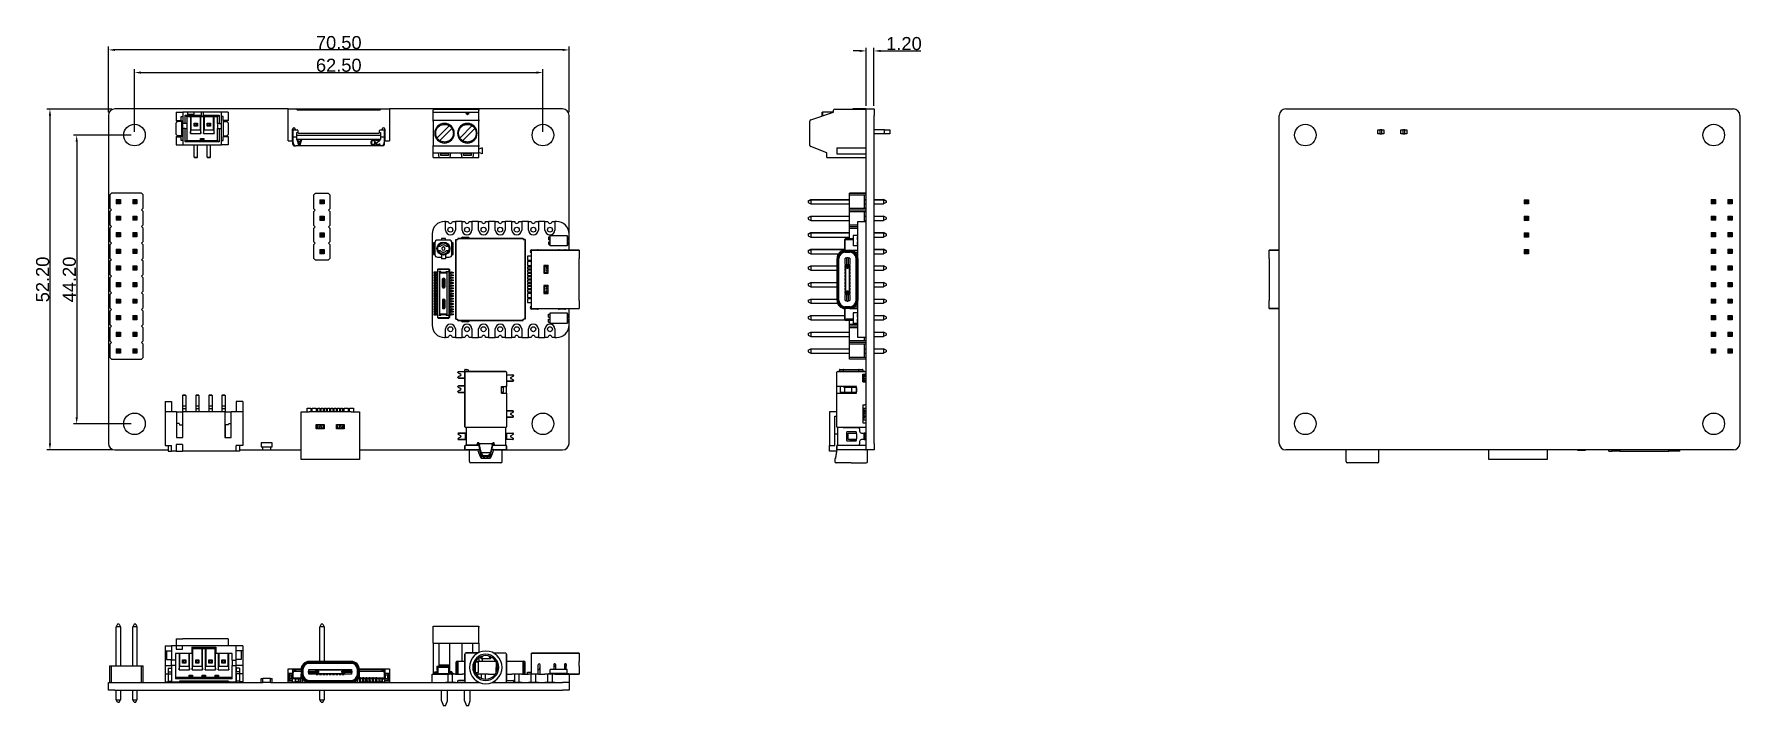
# Model space of a CAD drawing. Header units: millimetres. Extents: x 413 to 674, y 406 to 509.
import ezdxf

# ---------------------------------------------------------------- set-up
doc = ezdxf.new("R2010")
doc.units = ezdxf.units.MM
doc.styles.get("Standard").update_dxf_attribs({"font": 'arial.ttf'})
doc.dimstyles.get("Standard").update_dxf_attribs({"dimtxt": 2, "dimasz": 1, "dimexe": 0.5, "dimexo": 0.5, "dimgap": 0.09, "dimtad": 1, "dimzin": 0, "dimdsep": 46, "dimtxsty": 'Standard', "dimcen": 0.09, "dimclrd": 253, "dimclre": 253, "dimclrt": 6, "dimadec": 0, "dimazin": 0, "dimtfac": 1, "dimtofl": 0, "dimtmove": 0, "dimatfit": 3, "dimfxl": 1, "dimtolj": 1, "dimtzin": 0, "dimarcsym": 0})

msp = doc.modelspace()

# ---------------------------------------------------------------- blocks, each defined once
blk = doc.blocks.new('*D1')
at = {"color": 253, "lineweight": -2}
for p, q in [((424.57, 497.33), (424.57, 507.38)), ((494.07, 506.88), (425.57, 506.88)), ((495.07, 497.33), (495.07, 507.38))]:
    blk.add_line(p, q, dxfattribs=at)
at = {"color": 253}
for points in [[(425.57, 507.04), (425.57, 506.71), (424.57, 506.88)], [(494.07, 507.04), (494.07, 506.71), (495.07, 506.88)]]:
    blk.add_solid(points, dxfattribs=at)
at = {"layer": 'Defpoints', "color": 0}
for p in [(424.57, 506.88), (424.57, 496.83), (495.07, 496.83)]:
    blk.add_point(p, dxfattribs=at)
at = {"color": 6, "insert": (459.82, 507.99), "char_height": 2, "attachment_point": 5}
blk.add_mtext('\\A1;70.50', dxfattribs=at)
blk = doc.blocks.new('*D2')
at = {"color": 253, "lineweight": -2}
for p, q in [((425.07, 497.83), (415.12, 497.83)), ((415.62, 496.83), (415.62, 446.63)), ((425.07, 445.63), (415.12, 445.63))]:
    blk.add_line(p, q, dxfattribs=at)
at = {"color": 253}
for points in [[(415.45, 496.83), (415.79, 496.83), (415.62, 497.83)], [(415.45, 446.63), (415.79, 446.63), (415.62, 445.63)]]:
    blk.add_solid(points, dxfattribs=at)
at = {"layer": 'Defpoints', "color": 0}
for p in [(425.57, 497.83), (415.62, 445.63), (425.57, 445.63)]:
    blk.add_point(p, dxfattribs=at)
at = {"color": 6, "insert": (414.51, 471.73), "char_height": 2, "attachment_point": 5, "rotation": 90}
blk.add_mtext('\\A1;52.20', dxfattribs=at)
blk = doc.blocks.new('*D3')
at = {"color": 253, "lineweight": -2}
for p, q in [((428.57, 494.33), (428.57, 503.91)), ((491.07, 494.33), (491.07, 503.91)), ((429.57, 503.41), (490.07, 503.41))]:
    blk.add_line(p, q, dxfattribs=at)
at = {"color": 253}
for points in [[(429.57, 503.58), (429.57, 503.24), (428.57, 503.41)], [(490.07, 503.58), (490.07, 503.24), (491.07, 503.41)]]:
    blk.add_solid(points, dxfattribs=at)
at = {"layer": 'Defpoints', "color": 0}
for p in [(491.07, 503.41), (428.57, 493.83), (491.07, 493.83)]:
    blk.add_point(p, dxfattribs=at)
at = {"color": 6, "insert": (459.82, 504.52), "char_height": 2, "attachment_point": 5}
blk.add_mtext('\\A1;62.50', dxfattribs=at)
blk = doc.blocks.new('*D4')
at = {"color": 253, "lineweight": -2}
for p, q in [((428.07, 493.83), (419.21, 493.83)), ((419.71, 492.83), (419.71, 450.63)), ((428.07, 449.63), (419.21, 449.63))]:
    blk.add_line(p, q, dxfattribs=at)
at = {"color": 253}
for points in [[(419.55, 492.83), (419.88, 492.83), (419.71, 493.83)], [(419.55, 450.63), (419.88, 450.63), (419.71, 449.63)]]:
    blk.add_solid(points, dxfattribs=at)
at = {"layer": 'Defpoints', "color": 0}
for p in [(428.57, 493.83), (419.71, 449.63), (428.57, 449.63)]:
    blk.add_point(p, dxfattribs=at)
at = {"color": 6, "insert": (418.6, 471.73), "char_height": 2, "attachment_point": 5, "rotation": 90}
blk.add_mtext('\\A1;44.20', dxfattribs=at)
blk = doc.blocks.new('*D5')
at = {"color": 253, "lineweight": -2}
for p, q in [((539.53, 506.72), (538.53, 506.72)), ((540.53, 498.33), (540.53, 507.22)), ((541.73, 498.33), (541.73, 507.22)), ((542.73, 506.72), (548.91, 506.72))]:
    blk.add_line(p, q, dxfattribs=at)
at = {"color": 253}
for points in [[(539.53, 506.89), (539.53, 506.56), (540.53, 506.72)], [(542.73, 506.89), (542.73, 506.56), (541.73, 506.72)]]:
    blk.add_solid(points, dxfattribs=at)
at = {"layer": 'Defpoints', "color": 0}
for p in [(541.73, 506.72), (540.53, 497.83), (541.73, 497.83)]:
    blk.add_point(p, dxfattribs=at)
at = {"color": 6, "insert": (546.32, 507.84), "char_height": 2, "attachment_point": 5}
blk.add_mtext('\\A1;1.20', dxfattribs=at)

# ---------------------------------------------------------------- dimensions: what is measured, and where the dimension line sits
for base, p1, p2, picture, middle in [((424.565, 506.875), (495.065, 496.835), (424.565, 496.835), '*D1', (459.815, 507.986)), ((541.734, 506.725), (540.534, 497.835), (541.734, 497.835), '*D5', (546.324, 507.836)), ((491.065, 503.408), (428.565, 493.835), (491.065, 493.835), '*D3', (459.815, 504.52))]:
    dim = msp.add_linear_dim(base=base, p1=p1, p2=p2, dimstyle='Standard')
    dim.commit()
    dim.dimension.update_dxf_attribs({"geometry": picture, "text_midpoint": middle})
for base, p1, p2, picture, middle in [((415.621, 445.635), (425.565, 497.835), (425.565, 445.635), '*D2', (414.51, 471.735)), ((419.714, 449.635), (428.565, 493.835), (428.565, 449.635), '*D4', (418.603, 471.735))]:
    dim = msp.add_linear_dim(base=base, p1=p1, p2=p2, angle=90, dimstyle='Standard')
    dim.commit()
    dim.dimension.update_dxf_attribs({"geometry": picture, "text_midpoint": middle})

# ---------------------------------------------------------------- linework, layer by layer
for p, q in [((424.565, 496.835), (424.565, 446.635)), ((452.066, 497.835), (425.565, 497.835)), ((434.957, 497.333), (435.982, 497.333)), ((434.957, 497.333), (434.957, 496.083)), ((434.957, 496.083), (434.957, 496.033)), ((434.957, 496.083), (435.722, 496.083)), ((434.957, 496.033), (435.732, 496.033)), ((435.722, 496.083), (435.722, 496.683)), ((435.722, 496.683), (435.982, 496.683)), ((435.722, 496.083), (435.732, 496.083)), ((435.732, 496.083), (435.732, 493.583)), ((436.682, 497.333), (435.982, 497.333)), ((435.982, 497.333), (435.982, 495.633)), ((436.582, 496.633), (436.332, 496.883)), ((436.332, 495.633), (436.332, 496.883)), ((436.332, 496.883), (438.782, 496.883)), ((436.582, 496.633), (436.582, 495.633)), ((438.782, 496.633), (436.582, 496.633)), ((437.682, 497.333), (436.682, 497.333)), ((436.682, 497.333), (436.682, 497.033)), ((436.682, 497.033), (437.682, 497.033)), ((437.132, 496.633), (437.132, 494.083)), ((437.204, 496.633), (437.204, 494.632)), ((438.782, 497.333), (437.682, 497.333)), ((437.682, 497.033), (437.682, 497.333)), ((438.659, 494.632), (438.659, 496.633)), ((438.732, 494.083), (438.732, 496.633)), ((439.082, 497.333), (438.782, 497.333)), ((438.782, 497.333), (438.782, 496.883)), ((438.782, 496.883), (438.782, 496.633)), ((439.082, 496.633), (438.782, 496.633)), ((441.882, 497.333), (439.082, 497.333)), ((439.082, 497.333), (439.082, 496.883)), ((439.082, 496.633), (439.082, 496.883)), ((439.082, 496.883), (441.532, 496.883)), ((441.282, 496.633), (439.082, 496.633)), ((439.132, 496.633), (439.132, 494.083)), ((439.204, 496.633), (439.204, 494.632)), ((440.659, 494.632), (440.659, 496.633)), ((440.732, 494.083), (440.732, 496.633)), ((441.532, 496.883), (441.282, 496.633)), ((441.282, 495.633), (441.282, 496.633)), ((441.532, 496.883), (441.532, 495.633)), ((442.907, 497.333), (441.882, 497.333)), ((441.882, 495.633), (441.882, 497.333)), ((442.142, 496.683), (441.882, 496.683)), ((442.142, 496.083), (442.132, 496.083)), ((442.132, 496.083), (442.132, 493.583)), ((442.907, 496.033), (442.132, 496.033)), ((442.142, 496.083), (442.142, 496.683)), ((442.907, 496.083), (442.142, 496.083)), ((442.907, 497.333), (442.907, 496.083)), ((442.907, 496.083), (442.907, 496.033)), ((452.065, 497.835), (453.325, 497.835)), ((452.065, 492.935), (452.065, 497.835)), ((453.325, 497.835), (453.98, 497.835)), ((453.515, 497.645), (453.325, 497.835)), ((466.115, 497.645), (453.515, 497.645)), ((453.98, 497.835), (454.15, 497.835)), ((453.98, 497.645), (453.98, 497.835)), ((454.15, 497.835), (454.48, 497.835)), ((454.15, 497.645), (454.15, 497.835)), ((454.48, 497.835), (454.65, 497.835)), ((454.48, 497.645), (454.48, 497.835)), ((454.65, 497.835), (454.98, 497.835)), ((454.65, 497.645), (454.65, 497.835)), ((454.98, 497.835), (455.15, 497.835)), ((454.98, 497.645), (454.98, 497.835)), ((455.15, 497.835), (455.48, 497.835)), ((455.15, 497.645), (455.15, 497.835)), ((455.48, 497.835), (455.65, 497.835)), ((455.48, 497.645), (455.48, 497.835)), ((455.65, 497.835), (455.98, 497.835)), ((455.65, 497.645), (455.65, 497.835)), ((455.98, 497.835), (456.15, 497.835)), ((455.98, 497.645), (455.98, 497.835)), ((456.15, 497.835), (456.48, 497.835)), ((456.15, 497.645), (456.15, 497.835)), ((456.48, 497.835), (456.65, 497.835)), ((456.48, 497.645), (456.48, 497.835)), ((456.65, 497.835), (456.98, 497.835)), ((456.65, 497.645), (456.65, 497.835)), ((456.98, 497.835), (457.15, 497.835)), ((456.98, 497.645), (456.98, 497.835)), ((457.15, 497.835), (457.48, 497.835)), ((457.15, 497.645), (457.15, 497.835)), ((457.48, 497.835), (457.65, 497.835)), ((457.48, 497.645), (457.48, 497.835)), ((457.65, 497.835), (457.98, 497.835)), ((457.65, 497.645), (457.65, 497.835)), ((457.98, 497.835), (458.15, 497.835)), ((457.98, 497.645), (457.98, 497.835)), ((458.15, 497.835), (458.48, 497.835)), ((458.15, 497.645), (458.15, 497.835)), ((458.48, 497.835), (458.65, 497.835)), ((458.48, 497.645), (458.48, 497.835)), ((458.65, 497.835), (458.98, 497.835)), ((458.65, 497.645), (458.65, 497.835)), ((458.98, 497.835), (459.15, 497.835)), ((458.98, 497.645), (458.98, 497.835)), ((459.15, 497.835), (459.48, 497.835)), ((459.15, 497.645), (459.15, 497.835)), ((459.48, 497.835), (459.65, 497.835)), ((459.48, 497.645), (459.48, 497.835)), ((459.65, 497.835), (459.98, 497.835)), ((459.65, 497.645), (459.65, 497.835)), ((459.98, 497.835), (460.15, 497.835)), ((459.98, 497.645), (459.98, 497.835)), ((460.15, 497.835), (460.48, 497.835)), ((460.15, 497.645), (460.15, 497.835)), ((460.48, 497.835), (460.65, 497.835)), ((460.48, 497.645), (460.48, 497.835)), ((460.65, 497.835), (460.98, 497.835)), ((460.65, 497.645), (460.65, 497.835)), ((460.98, 497.835), (461.15, 497.835)), ((460.98, 497.645), (460.98, 497.835)), ((461.15, 497.835), (461.48, 497.835)), ((461.15, 497.645), (461.15, 497.835)), ((461.48, 497.835), (461.65, 497.835)), ((461.48, 497.645), (461.48, 497.835)), ((461.65, 497.835), (461.98, 497.835)), ((461.65, 497.645), (461.65, 497.835)), ((461.98, 497.835), (462.15, 497.835)), ((461.98, 497.645), (461.98, 497.835)), ((462.15, 497.835), (462.48, 497.835)), ((462.15, 497.645), (462.15, 497.835)), ((462.48, 497.835), (462.65, 497.835)), ((462.48, 497.645), (462.48, 497.835)), ((462.65, 497.835), (462.98, 497.835)), ((462.65, 497.645), (462.65, 497.835)), ((462.98, 497.835), (463.15, 497.835)), ((462.98, 497.645), (462.98, 497.835)), ((463.15, 497.835), (463.48, 497.835)), ((463.15, 497.645), (463.15, 497.835)), ((463.48, 497.835), (463.65, 497.835)), ((463.48, 497.645), (463.48, 497.835)), ((463.65, 497.835), (463.98, 497.835)), ((463.65, 497.645), (463.65, 497.835)), ((463.98, 497.835), (464.15, 497.835)), ((463.98, 497.645), (463.98, 497.835)), ((464.15, 497.835), (464.48, 497.835)), ((464.15, 497.645), (464.15, 497.835)), ((464.48, 497.645), (464.48, 497.835)), ((464.48, 497.835), (464.65, 497.835)), ((464.65, 497.835), (464.98, 497.835)), ((464.65, 497.835), (464.65, 497.645)), ((464.98, 497.835), (465.15, 497.835)), ((464.98, 497.645), (464.98, 497.835)), ((465.15, 497.835), (465.48, 497.835)), ((465.15, 497.645), (465.15, 497.835)), ((465.48, 497.835), (465.65, 497.835)), ((465.48, 497.645), (465.48, 497.835)), ((465.65, 497.835), (466.305, 497.835)), ((465.65, 497.645), (465.65, 497.835)), ((466.305, 497.835), (466.115, 497.645)), ((466.305, 497.835), (467.565, 497.835)), ((494.065, 497.835), (467.564, 497.835)), ((467.565, 497.835), (467.565, 492.935)), ((474.254, 497.829), (474.254, 497.629)), ((474.254, 497.829), (481.254, 497.829)), ((474.254, 497.329), (474.254, 497.629)), ((474.254, 496.174), (474.254, 497.329)), ((474.254, 497.329), (481.254, 497.329)), ((474.254, 495.985), (474.254, 496.174)), ((474.254, 496.129), (481.254, 496.129)), ((479.254, 497.171), (479.504, 497.012)), ((479.754, 497.171), (479.254, 497.171)), ((479.604, 497.076), (479.404, 497.076)), ((479.504, 497.012), (479.754, 497.171)), ((481.254, 497.829), (481.254, 497.629)), ((481.254, 497.329), (481.254, 497.629)), ((481.254, 496.174), (481.254, 497.329)), ((481.254, 496.174), (481.254, 495.985)), ((495.065, 478.712), (495.065, 496.835)), ((532.07, 496.174), (535.534, 497.329)), ((533.809, 497.333), (533.859, 497.333)), ((533.809, 496.754), (533.809, 497.333)), ((533.859, 497.333), (533.859, 496.77)), ((535.534, 497.333), (533.859, 497.333)), ((535.534, 497.329), (535.534, 497.629)), ((535.734, 497.829), (540.534, 497.829)), ((540.124, 497.835), (538.484, 497.835)), ((538.484, 497.835), (538.484, 497.829)), ((540.13, 497.829), (540.124, 497.835)), ((540.124, 497.835), (540.184, 497.835)), ((540.484, 497.835), (540.184, 497.835)), ((540.184, 497.835), (540.184, 497.829)), ((540.484, 497.835), (540.484, 497.829)), ((540.534, 496.835), (540.534, 497.835)), ((540.534, 497.835), (541.734, 497.835)), ((540.534, 446.635), (540.534, 496.835)), ((541.734, 497.835), (541.734, 496.835)), ((541.734, 446.635), (541.734, 496.835)), ((603.747, 446.635), (603.747, 496.835)), ((604.747, 497.835), (673.247, 497.835)), ((674.247, 496.835), (674.247, 446.635)), ((435.157, 495.933), (434.957, 495.733)), ((434.957, 493.933), (434.957, 495.733)), ((434.957, 493.933), (435.157, 493.733)), ((434.957, 493.633), (434.957, 493.583)), ((434.957, 493.633), (435.732, 493.633)), ((434.957, 493.583), (435.722, 493.583)), ((434.957, 493.583), (434.957, 492.333)), ((435.457, 495.933), (435.157, 495.933)), ((435.457, 493.733), (435.157, 493.733)), ((435.732, 495.933), (435.457, 495.933)), ((435.732, 493.733), (435.457, 493.733)), ((435.732, 493.583), (435.722, 493.583)), ((435.722, 492.983), (435.722, 493.583)), ((435.982, 494.833), (435.982, 495.633)), ((436.332, 495.633), (435.982, 495.633)), ((436.332, 494.833), (435.982, 494.833)), ((435.982, 494.833), (435.982, 492.333)), ((436.582, 495.633), (436.332, 495.633)), ((436.332, 494.833), (436.582, 494.833)), ((436.332, 492.783), (436.332, 494.833)), ((436.582, 495.633), (436.582, 494.833)), ((436.582, 494.833), (436.582, 493.033)), ((437.132, 494.083), (437.204, 494.632)), ((437.132, 494.083), (438.732, 494.083)), ((437.204, 494.632), (438.659, 494.632)), ((437.682, 495.183), (437.682, 495.683)), ((437.782, 495.583), (437.682, 495.683)), ((437.682, 495.683), (438.182, 495.683)), ((437.782, 495.283), (437.682, 495.183)), ((438.182, 495.183), (437.682, 495.183)), ((437.782, 495.583), (437.782, 495.283)), ((438.082, 495.583), (437.782, 495.583)), ((437.782, 495.283), (438.082, 495.283)), ((438.182, 495.683), (438.082, 495.583)), ((438.082, 495.283), (438.082, 495.583)), ((438.182, 495.183), (438.082, 495.283)), ((438.182, 495.683), (438.182, 495.183)), ((438.659, 494.632), (438.732, 494.083)), ((439.132, 494.083), (439.204, 494.632)), ((439.132, 494.083), (440.732, 494.083)), ((439.204, 494.632), (440.659, 494.632)), ((439.682, 495.183), (439.682, 495.683)), ((439.782, 495.583), (439.682, 495.683)), ((439.682, 495.683), (440.182, 495.683)), ((439.782, 495.283), (439.682, 495.183)), ((440.182, 495.183), (439.682, 495.183)), ((439.782, 495.583), (439.782, 495.283)), ((440.082, 495.583), (439.782, 495.583)), ((439.782, 495.283), (440.082, 495.283)), ((440.182, 495.683), (440.082, 495.583)), ((440.082, 495.283), (440.082, 495.583)), ((440.182, 495.183), (440.082, 495.283)), ((440.182, 495.683), (440.182, 495.183)), ((440.659, 494.632), (440.732, 494.083)), ((441.282, 495.633), (441.282, 494.833)), ((441.532, 495.633), (441.282, 495.633)), ((441.282, 494.833), (441.532, 494.833)), ((441.282, 493.033), (441.282, 494.833)), ((441.532, 495.633), (441.882, 495.633)), ((441.532, 494.833), (441.882, 494.833)), ((441.532, 494.833), (441.532, 492.783)), ((441.882, 494.833), (441.882, 495.633)), ((441.882, 492.333), (441.882, 494.833)), ((442.132, 495.933), (442.407, 495.933)), ((442.132, 493.733), (442.407, 493.733)), ((442.907, 493.633), (442.132, 493.633)), ((442.132, 493.583), (442.142, 493.583)), ((442.142, 492.983), (442.142, 493.583)), ((442.907, 493.583), (442.142, 493.583)), ((442.407, 495.933), (442.707, 495.933)), ((442.407, 493.733), (442.707, 493.733)), ((442.907, 495.733), (442.707, 495.933)), ((442.707, 493.733), (442.907, 493.933)), ((442.907, 495.733), (442.907, 493.933)), ((442.907, 493.633), (442.907, 493.583)), ((442.907, 493.583), (442.907, 492.333)), ((452.765, 492.935), (452.765, 494.735)), ((452.815, 494.385), (452.765, 494.385)), ((452.765, 493.885), (452.815, 493.885)), ((452.815, 494.643), (452.815, 493.566)), ((452.815, 494.643), (453.226, 494.643)), ((452.815, 493.566), (453.415, 493.566)), ((452.815, 493.566), (452.815, 492.892)), ((453.165, 494.735), (453.165, 494.643)), ((453.265, 494.635), (453.465, 494.635)), ((453.415, 493.566), (453.415, 494.256)), ((453.594, 494.166), (453.415, 494.166)), ((466.215, 493.785), (453.415, 493.785)), ((453.415, 493.185), (453.415, 493.566)), ((453.565, 494.535), (453.565, 494.235)), ((453.665, 494.135), (465.965, 494.135)), ((466.215, 494.166), (466.037, 494.166)), ((466.065, 494.235), (466.065, 494.535)), ((466.165, 494.635), (466.365, 494.635)), ((466.215, 494.256), (466.215, 493.566)), ((466.215, 493.566), (466.215, 493.185)), ((466.215, 493.566), (466.815, 493.566)), ((466.404, 494.643), (466.815, 494.643)), ((466.465, 494.735), (466.465, 494.643)), ((466.815, 493.566), (466.815, 494.643)), ((466.865, 494.385), (466.815, 494.385)), ((466.815, 493.885), (466.865, 493.885)), ((466.815, 492.892), (466.815, 493.566)), ((466.865, 494.735), (466.865, 492.935)), ((474.254, 495.985), (474.254, 492.266)), ((476.65, 495.195), (474.933, 493.479)), ((477.074, 494.771), (475.358, 493.055)), ((480.15, 495.195), (478.433, 493.479)), ((480.574, 494.771), (478.858, 493.055)), ((481.254, 492.266), (481.254, 495.985)), ((531.934, 492.266), (531.934, 495.985)), ((543.334, 494.629), (541.734, 494.629)), ((543.334, 494.029), (541.734, 494.029)), ((543.334, 494.629), (544.134, 494.629)), ((543.334, 494.029), (543.334, 494.629)), ((544.134, 494.029), (543.334, 494.029)), ((544.134, 494.629), (544.134, 494.029)), ((618.858, 494.629), (619.15, 494.629)), ((618.858, 494.029), (618.858, 494.629)), ((619.15, 494.029), (618.858, 494.029)), ((619.467, 494.629), (619.15, 494.629)), ((619.15, 494.629), (619.15, 494.029)), ((619.15, 494.029), (619.467, 494.029)), ((619.467, 494.629), (619.758, 494.629)), ((619.467, 494.029), (619.467, 494.629)), ((619.758, 494.029), (619.467, 494.029)), ((619.758, 494.629), (619.758, 494.029)), ((622.358, 494.629), (622.65, 494.629)), ((622.358, 494.029), (622.358, 494.629)), ((622.65, 494.029), (622.358, 494.029)), ((622.967, 494.629), (622.65, 494.629)), ((622.65, 494.629), (622.65, 494.029)), ((622.65, 494.029), (622.967, 494.029)), ((622.967, 494.629), (623.258, 494.629)), ((622.967, 494.029), (622.967, 494.629)), ((623.258, 494.029), (622.967, 494.029)), ((623.258, 494.629), (623.258, 494.029)), ((434.957, 492.333), (435.982, 492.333)), ((435.982, 492.983), (435.722, 492.983)), ((435.982, 492.333), (441.882, 492.333)), ((436.582, 493.033), (436.332, 492.783)), ((441.532, 492.783), (436.332, 492.783)), ((436.582, 493.033), (441.282, 493.033)), ((437.682, 490.437), (437.682, 492.333)), ((438.182, 490.437), (438.182, 492.333)), ((438.682, 493.083), (438.682, 493.333)), ((438.682, 493.333), (439.182, 493.333)), ((438.682, 493.083), (438.682, 493.033)), ((439.182, 493.083), (438.682, 493.083)), ((439.182, 493.333), (439.182, 493.083)), ((439.182, 493.083), (439.182, 493.033)), ((439.682, 490.437), (439.682, 492.333)), ((440.182, 490.437), (440.182, 492.333)), ((441.282, 493.033), (441.532, 492.783)), ((441.882, 492.983), (442.142, 492.983)), ((442.907, 492.333), (441.882, 492.333)), ((452.065, 492.935), (452.765, 492.935)), ((452.815, 492.423), (452.815, 492.892)), ((452.946, 492.185), (453.315, 492.185)), ((466.315, 492.185), (453.315, 492.185)), ((466.215, 493.185), (453.415, 493.185)), ((453.715, 492.285), (453.449, 493.085)), ((453.449, 493.085), (453.549, 493.085)), ((453.549, 493.085), (453.615, 492.881)), ((453.615, 492.881), (453.949, 492.881)), ((453.782, 492.353), (453.632, 492.813)), ((453.632, 492.813), (453.932, 492.813)), ((453.849, 492.285), (453.715, 492.285)), ((453.932, 492.813), (453.782, 492.353)), ((454.115, 493.085), (453.849, 492.285)), ((453.949, 492.881), (454.015, 493.085)), ((454.015, 493.085), (454.115, 493.085)), ((464.782, 492.761), (464.799, 492.847)), ((464.782, 492.608), (464.782, 492.761)), ((464.799, 492.523), (464.782, 492.608)), ((464.799, 492.847), (464.815, 492.898)), ((464.815, 492.472), (464.799, 492.523)), ((464.815, 492.898), (464.849, 492.966)), ((464.849, 492.404), (464.815, 492.472)), ((464.849, 492.966), (464.899, 493.017)), ((464.899, 492.353), (464.849, 492.404)), ((464.865, 492.744), (464.882, 492.847)), ((464.865, 492.625), (464.865, 492.744)), ((464.882, 492.523), (464.865, 492.625)), ((464.882, 492.847), (464.949, 492.949)), ((464.949, 492.421), (464.882, 492.523)), ((464.899, 493.017), (464.982, 493.068)), ((464.982, 492.302), (464.899, 492.353)), ((464.949, 492.949), (464.999, 492.983)), ((464.999, 492.387), (464.949, 492.421)), ((464.982, 493.068), (465.082, 493.085)), ((465.082, 492.285), (464.982, 492.302)), ((464.999, 492.983), (465.082, 493)), ((465.082, 492.37), (464.999, 492.387)), ((465.082, 493.085), (465.182, 493.068)), ((465.082, 493), (465.165, 492.983)), ((465.165, 492.387), (465.082, 492.37)), ((465.182, 492.302), (465.082, 492.285)), ((465.165, 492.983), (465.215, 492.949)), ((465.215, 492.421), (465.165, 492.387)), ((465.182, 493.068), (465.265, 493.017)), ((465.265, 492.353), (465.182, 492.302)), ((465.215, 492.949), (465.282, 492.847)), ((465.282, 492.523), (465.215, 492.421)), ((465.265, 493.017), (465.315, 492.966)), ((465.315, 492.404), (465.265, 492.353)), ((465.282, 492.847), (465.299, 492.744)), ((465.299, 492.625), (465.282, 492.523)), ((465.299, 492.744), (465.299, 492.625)), ((465.315, 492.966), (465.349, 492.898)), ((465.349, 492.472), (465.315, 492.404)), ((465.349, 492.898), (465.365, 492.847)), ((465.365, 492.523), (465.349, 492.472)), ((465.365, 492.847), (465.382, 492.761)), ((465.382, 492.608), (465.365, 492.523)), ((465.382, 492.761), (465.382, 492.608)), ((465.515, 493.085), (466.115, 493.085)), ((465.515, 493), (465.515, 493.085)), ((465.982, 493), (465.515, 493)), ((465.515, 492.506), (465.532, 492.574)), ((465.515, 492.472), (465.515, 492.506)), ((465.532, 492.404), (465.515, 492.472)), ((465.532, 492.574), (465.565, 492.625)), ((465.599, 492.336), (465.532, 492.404)), ((465.565, 492.625), (465.982, 493)), ((465.665, 492.302), (465.599, 492.336)), ((465.649, 492.574), (465.615, 492.506)), ((465.615, 492.506), (465.615, 492.472)), ((465.615, 492.472), (465.649, 492.421)), ((466.115, 493), (465.649, 492.574)), ((465.649, 492.421), (465.699, 492.387)), ((465.765, 492.285), (465.665, 492.302)), ((465.699, 492.387), (465.782, 492.37)), ((465.832, 492.285), (465.765, 492.285)), ((465.782, 492.37), (465.849, 492.37)), ((465.949, 492.302), (465.832, 492.285)), ((465.849, 492.37), (465.932, 492.387)), ((465.932, 492.387), (465.982, 492.421)), ((466.015, 492.336), (465.949, 492.302)), ((465.982, 492.421), (466.015, 492.472)), ((466.015, 492.472), (466.099, 492.472)), ((466.082, 492.404), (466.015, 492.336)), ((466.099, 492.472), (466.082, 492.404)), ((466.115, 493.085), (466.115, 493)), ((466.684, 492.185), (466.315, 492.185)), ((466.815, 492.423), (466.815, 492.892)), ((466.865, 492.935), (467.565, 492.935)), ((474.254, 492.079), (474.254, 492.266)), ((481.254, 492.129), (474.254, 492.129)), ((474.254, 491.129), (474.254, 492.079)), ((474.254, 490.429), (474.254, 491.129)), ((474.254, 491.129), (475.067, 491.129)), ((475.19, 490.429), (475.067, 491.129)), ((475.067, 491.129), (476.94, 491.129)), ((475.417, 491.129), (475.417, 491.017)), ((475.417, 490.729), (475.417, 491.017)), ((475.417, 491.017), (476.59, 491.017)), ((476.59, 491.017), (476.59, 491.129)), ((476.59, 491.017), (476.59, 490.729)), ((476.94, 491.129), (476.817, 490.429)), ((476.94, 491.129), (478.567, 491.129)), ((478.69, 490.429), (478.567, 491.129)), ((478.567, 491.129), (480.44, 491.129)), ((478.917, 491.129), (478.917, 491.017)), ((478.917, 490.729), (478.917, 491.017)), ((478.917, 491.017), (480.09, 491.017)), ((480.09, 491.017), (480.09, 491.129)), ((480.09, 491.017), (480.09, 490.729)), ((480.44, 491.129), (480.317, 490.429)), ((480.44, 491.129), (481.254, 491.129)), ((481.254, 492.266), (481.254, 492.079)), ((481.254, 491.129), (481.254, 492.079)), ((481.754, 491.879), (481.254, 491.697)), ((481.754, 490.979), (481.254, 491.161)), ((481.254, 490.429), (481.254, 491.129)), ((481.754, 491.879), (481.754, 490.979)), ((534.534, 491.129), (532.062, 492.079)), ((534.534, 490.429), (534.534, 491.129)), ((536.034, 491.879), (540.534, 491.879)), ((536.034, 491.879), (536.034, 490.979)), ((536.034, 490.979), (540.534, 490.979)), ((437.782, 490.337), (437.682, 490.437)), ((437.682, 490.437), (438.182, 490.437)), ((438.082, 490.337), (437.782, 490.337)), ((438.182, 490.437), (438.082, 490.337)), ((439.782, 490.337), (439.682, 490.437)), ((439.682, 490.437), (440.182, 490.437)), ((440.082, 490.337), (439.782, 490.337)), ((440.182, 490.437), (440.082, 490.337)), ((474.254, 490.429), (475.19, 490.429)), ((475.19, 490.429), (476.817, 490.429)), ((476.59, 490.729), (475.417, 490.729)), ((476.817, 490.429), (478.69, 490.429)), ((478.69, 490.429), (480.317, 490.429)), ((480.09, 490.729), (478.917, 490.729)), ((480.317, 490.429), (481.254, 490.429)), ((534.534, 490.429), (540.534, 490.429)), ((540.042, 490.429), (540.134, 490.337)), ((540.434, 490.337), (540.134, 490.337)), ((540.525, 490.429), (540.434, 490.337)), ((425.059, 484.922), (424.805, 484.668)), ((424.805, 484.668), (424.805, 482.636)), ((429.631, 484.922), (425.059, 484.922)), ((425.75, 483.977), (426.4, 483.977)), ((425.75, 483.977), (425.75, 483.327)), ((425.95, 483.777), (425.75, 483.977)), ((425.95, 483.527), (425.75, 483.327)), ((426.4, 483.327), (425.75, 483.327)), ((425.95, 483.777), (426.2, 483.777)), ((425.95, 483.777), (425.95, 483.527)), ((426.2, 483.527), (425.95, 483.527)), ((426.2, 483.777), (426.4, 483.977)), ((426.2, 483.777), (426.2, 483.527)), ((426.2, 483.527), (426.4, 483.327)), ((426.4, 483.977), (426.4, 483.327)), ((428.29, 483.977), (428.94, 483.977)), ((428.29, 483.977), (428.29, 483.327)), ((428.49, 483.777), (428.29, 483.977)), ((428.49, 483.527), (428.29, 483.327)), ((428.94, 483.327), (428.29, 483.327)), ((428.49, 483.777), (428.74, 483.777)), ((428.49, 483.777), (428.49, 483.527)), ((428.74, 483.527), (428.49, 483.527)), ((428.74, 483.777), (428.94, 483.977)), ((428.74, 483.777), (428.74, 483.527)), ((428.74, 483.527), (428.94, 483.327)), ((428.94, 483.977), (428.94, 483.327)), ((429.885, 484.668), (429.631, 484.922)), ((429.885, 482.636), (429.885, 484.668)), ((456.23, 484.885), (455.976, 484.631)), ((455.976, 484.631), (455.976, 482.599)), ((458.262, 484.885), (456.23, 484.885)), ((456.921, 483.94), (456.921, 483.29)), ((456.921, 483.94), (457.571, 483.94)), ((457.121, 483.74), (456.921, 483.94)), ((457.121, 483.49), (456.921, 483.29)), ((457.571, 483.29), (456.921, 483.29)), ((457.121, 483.74), (457.371, 483.74)), ((457.121, 483.74), (457.121, 483.49)), ((457.371, 483.49), (457.121, 483.49)), ((457.371, 483.74), (457.571, 483.94)), ((457.371, 483.74), (457.371, 483.49)), ((457.371, 483.49), (457.571, 483.29)), ((457.571, 483.94), (457.571, 483.29)), ((458.516, 484.631), (458.262, 484.885)), ((458.516, 482.599), (458.516, 484.631)), ((531.644, 483.777), (532.044, 483.977)), ((531.644, 483.74), (532.044, 483.94)), ((531.644, 483.777), (531.644, 483.74)), ((531.644, 483.74), (531.644, 483.49)), ((531.644, 483.49), (532.044, 483.29)), ((532.044, 483.977), (537.994, 483.977)), ((532.044, 483.977), (532.044, 483.94)), ((532.044, 483.94), (537.994, 483.94)), ((532.044, 483.94), (532.044, 483.29)), ((532.044, 483.29), (537.994, 483.29)), ((537.994, 484.885), (537.994, 484.922)), ((540.534, 484.922), (537.994, 484.922)), ((537.994, 484.631), (537.994, 484.885)), ((540.534, 484.885), (537.994, 484.885)), ((537.994, 482.599), (537.994, 484.631)), ((540.28, 484.631), (537.994, 484.631)), ((540.28, 482.599), (540.28, 484.631)), ((540.534, 484.631), (540.28, 484.631)), ((540.28, 483.977), (540.534, 483.977)), ((540.28, 483.94), (540.534, 483.94)), ((540.28, 483.29), (540.534, 483.29)), ((541.734, 483.977), (543.182, 483.977)), ((541.734, 483.94), (543.182, 483.94)), ((541.734, 483.29), (543.182, 483.29)), ((543.182, 483.977), (543.182, 483.94)), ((543.582, 483.777), (543.182, 483.977)), ((543.582, 483.74), (543.182, 483.94)), ((543.182, 483.94), (543.182, 483.29)), ((543.582, 483.49), (543.182, 483.29)), ((543.582, 483.777), (543.582, 483.74)), ((543.582, 483.74), (543.582, 483.49)), ((641.241, 483.94), (641.891, 483.94)), ((641.241, 483.94), (641.241, 483.29)), ((641.441, 483.74), (641.241, 483.94)), ((641.441, 483.49), (641.241, 483.29)), ((641.891, 483.29), (641.241, 483.29)), ((641.441, 483.74), (641.691, 483.74)), ((641.441, 483.74), (641.441, 483.49)), ((641.691, 483.49), (641.441, 483.49)), ((641.891, 483.94), (641.691, 483.74)), ((641.691, 483.74), (641.691, 483.49)), ((641.691, 483.49), (641.891, 483.29)), ((641.891, 483.94), (641.891, 483.29)), ((669.872, 483.977), (669.872, 483.327)), ((669.872, 483.977), (670.522, 483.977)), ((670.072, 483.777), (669.872, 483.977)), ((670.072, 483.527), (669.872, 483.327)), ((670.522, 483.327), (669.872, 483.327)), ((670.072, 483.777), (670.072, 483.527)), ((670.072, 483.777), (670.322, 483.777)), ((670.322, 483.527), (670.072, 483.527)), ((670.522, 483.977), (670.322, 483.777)), ((670.322, 483.777), (670.322, 483.527)), ((670.322, 483.527), (670.522, 483.327)), ((670.522, 483.977), (670.522, 483.327)), ((672.412, 483.977), (673.062, 483.977)), ((672.412, 483.977), (672.412, 483.327)), ((672.612, 483.777), (672.412, 483.977)), ((672.612, 483.527), (672.412, 483.327)), ((673.062, 483.327), (672.412, 483.327)), ((672.612, 483.777), (672.862, 483.777)), ((672.612, 483.777), (672.612, 483.527)), ((672.862, 483.527), (672.612, 483.527)), ((673.062, 483.977), (672.862, 483.777)), ((672.862, 483.777), (672.862, 483.527)), ((672.862, 483.527), (673.062, 483.327)), ((673.062, 483.977), (673.062, 483.327)), ((424.805, 482.636), (425.059, 482.382)), ((425.059, 482.382), (424.805, 482.128)), ((424.805, 482.128), (424.805, 480.096)), ((425.75, 481.437), (425.75, 480.787)), ((425.75, 481.437), (426.4, 481.437)), ((425.95, 481.237), (425.75, 481.437)), ((425.95, 480.987), (425.75, 480.787)), ((426.4, 480.787), (425.75, 480.787)), ((425.95, 481.237), (426.2, 481.237)), ((425.95, 481.237), (425.95, 480.987)), ((426.2, 480.987), (425.95, 480.987)), ((426.2, 481.237), (426.4, 481.437)), ((426.2, 481.237), (426.2, 480.987)), ((426.2, 480.987), (426.4, 480.787)), ((426.4, 481.437), (426.4, 480.787)), ((428.29, 481.437), (428.94, 481.437)), ((428.29, 481.437), (428.29, 480.787)), ((428.49, 481.237), (428.29, 481.437)), ((428.49, 480.987), (428.29, 480.787)), ((428.94, 480.787), (428.29, 480.787)), ((428.49, 481.237), (428.74, 481.237)), ((428.49, 481.237), (428.49, 480.987)), ((428.74, 480.987), (428.49, 480.987)), ((428.74, 481.237), (428.94, 481.437)), ((428.74, 481.237), (428.74, 480.987)), ((428.74, 480.987), (428.94, 480.787)), ((428.94, 481.437), (428.94, 480.787)), ((429.631, 482.382), (429.885, 482.636)), ((429.885, 482.128), (429.631, 482.382)), ((429.885, 480.096), (429.885, 482.128)), ((455.976, 482.599), (456.23, 482.345)), ((456.23, 482.345), (455.976, 482.091)), ((455.976, 482.091), (455.976, 480.059)), ((456.921, 481.4), (456.921, 480.75)), ((456.921, 481.4), (457.571, 481.4)), ((457.121, 481.2), (456.921, 481.4)), ((457.121, 480.95), (456.921, 480.75)), ((457.571, 480.75), (456.921, 480.75)), ((457.121, 481.2), (457.121, 480.95)), ((457.121, 481.2), (457.371, 481.2)), ((457.371, 480.95), (457.121, 480.95)), ((457.371, 481.2), (457.571, 481.4)), ((457.371, 481.2), (457.371, 480.95)), ((457.371, 480.95), (457.571, 480.75)), ((457.571, 481.4), (457.571, 480.75)), ((458.262, 482.345), (458.516, 482.599)), ((458.516, 482.091), (458.262, 482.345)), ((458.516, 480.059), (458.516, 482.091)), ((476.142, 480.618), (476.015, 480.618)), ((476.142, 480.618), (476.587, 480.618)), ((476.142, 479.284), (476.142, 480.618)), ((477.222, 480.618), (477.666, 480.618)), ((478.682, 480.618), (477.666, 480.618)), ((477.666, 480.618), (477.666, 479.284)), ((478.682, 480.618), (479.127, 480.618)), ((478.682, 479.284), (478.682, 480.618)), ((479.762, 480.618), (480.206, 480.618)), ((480.206, 480.618), (480.206, 479.284)), ((481.222, 480.618), (480.206, 480.618)), ((481.222, 480.618), (481.667, 480.618)), ((481.222, 479.284), (481.222, 480.618)), ((482.302, 480.618), (482.746, 480.618)), ((483.762, 480.618), (482.746, 480.618)), ((482.746, 480.618), (482.746, 479.284)), ((483.762, 480.618), (484.207, 480.618)), ((483.762, 479.284), (483.762, 480.618)), ((484.842, 480.618), (485.286, 480.618)), ((486.302, 480.618), (485.286, 480.618)), ((485.286, 480.618), (485.286, 479.284)), ((486.302, 480.618), (486.747, 480.618)), ((486.302, 479.284), (486.302, 480.618)), ((487.382, 480.618), (487.826, 480.618)), ((488.842, 480.618), (487.826, 480.618)), ((487.826, 480.618), (487.826, 479.284)), ((488.842, 480.618), (489.287, 480.618)), ((488.842, 479.284), (488.842, 480.618)), ((489.922, 480.618), (490.366, 480.618)), ((490.366, 480.618), (490.366, 479.284)), ((491.382, 480.618), (490.366, 480.618)), ((491.382, 480.618), (491.827, 480.618)), ((491.382, 479.284), (491.382, 480.618)), ((492.462, 480.618), (492.906, 480.618)), ((492.906, 480.618), (492.906, 479.284)), ((493.16, 480.618), (492.906, 480.618)), ((531.644, 481.237), (532.044, 481.437)), ((531.644, 481.2), (532.044, 481.4)), ((531.644, 481.237), (531.644, 481.2)), ((531.644, 481.2), (531.644, 480.95)), ((531.644, 480.95), (532.044, 480.75)), ((532.044, 481.437), (532.044, 481.4)), ((532.044, 481.437), (537.994, 481.437)), ((532.044, 481.4), (537.994, 481.4)), ((532.044, 481.4), (532.044, 480.75)), ((532.044, 480.75), (537.994, 480.75)), ((537.994, 482.345), (537.994, 482.599)), ((540.28, 482.599), (537.994, 482.599)), ((537.994, 482.091), (537.994, 482.345)), ((540.534, 482.345), (537.994, 482.345)), ((537.994, 480.059), (537.994, 482.091)), ((540.28, 482.091), (537.994, 482.091)), ((539.284, 480.618), (540.534, 480.618)), ((539.284, 480.618), (540.534, 480.618)), ((539.284, 478.713), (539.284, 480.618)), ((540.534, 482.636), (540.28, 482.636)), ((540.534, 482.599), (540.28, 482.599)), ((540.28, 480.618), (540.28, 482.091)), ((540.534, 482.091), (540.28, 482.091)), ((540.28, 481.437), (540.534, 481.437)), ((540.28, 481.4), (540.534, 481.4)), ((540.28, 480.75), (540.534, 480.75)), ((541.734, 481.437), (543.182, 481.437)), ((541.734, 481.4), (543.182, 481.4)), ((541.734, 480.75), (543.182, 480.75)), ((543.582, 481.237), (543.182, 481.437)), ((543.182, 481.437), (543.182, 481.4)), ((543.582, 481.2), (543.182, 481.4)), ((543.182, 481.4), (543.182, 480.75)), ((543.582, 480.95), (543.182, 480.75)), ((543.582, 481.237), (543.582, 481.2)), ((543.582, 481.2), (543.582, 480.95)), ((641.241, 481.4), (641.241, 480.75)), ((641.241, 481.4), (641.891, 481.4)), ((641.441, 481.2), (641.241, 481.4)), ((641.441, 480.95), (641.241, 480.75)), ((641.891, 480.75), (641.241, 480.75)), ((641.441, 481.2), (641.441, 480.95)), ((641.441, 481.2), (641.691, 481.2)), ((641.691, 480.95), (641.441, 480.95)), ((641.891, 481.4), (641.691, 481.2)), ((641.691, 481.2), (641.691, 480.95)), ((641.691, 480.95), (641.891, 480.75)), ((641.891, 481.4), (641.891, 480.75)), ((669.872, 481.437), (670.522, 481.437)), ((669.872, 481.437), (669.872, 480.787)), ((670.072, 481.237), (669.872, 481.437)), ((670.072, 480.987), (669.872, 480.787)), ((670.522, 480.787), (669.872, 480.787)), ((670.072, 481.237), (670.322, 481.237)), ((670.072, 481.237), (670.072, 480.987)), ((670.322, 480.987), (670.072, 480.987)), ((670.522, 481.437), (670.322, 481.237)), ((670.322, 481.237), (670.322, 480.987)), ((670.322, 480.987), (670.522, 480.787)), ((670.522, 481.437), (670.522, 480.787)), ((672.412, 481.437), (673.062, 481.437)), ((672.412, 481.437), (672.412, 480.787)), ((672.612, 481.237), (672.412, 481.437)), ((672.612, 480.987), (672.412, 480.787)), ((673.062, 480.787), (672.412, 480.787)), ((672.612, 481.237), (672.862, 481.237)), ((672.612, 481.237), (672.612, 480.987)), ((672.862, 480.987), (672.612, 480.987)), ((673.062, 481.437), (672.862, 481.237)), ((672.862, 481.237), (672.862, 480.987)), ((672.862, 480.987), (673.062, 480.787)), ((673.062, 481.437), (673.062, 480.787)), ((424.805, 480.096), (425.059, 479.842)), ((425.059, 479.842), (424.805, 479.588)), ((424.805, 479.588), (424.805, 477.556)), ((425.75, 478.897), (425.75, 478.247)), ((425.75, 478.897), (426.4, 478.897)), ((425.95, 478.697), (425.75, 478.897)), ((425.95, 478.447), (425.75, 478.247)), ((426.4, 478.247), (425.75, 478.247)), ((425.95, 478.697), (426.2, 478.697)), ((425.95, 478.697), (425.95, 478.447)), ((426.2, 478.447), (425.95, 478.447)), ((426.2, 478.697), (426.4, 478.897)), ((426.2, 478.697), (426.2, 478.447)), ((426.2, 478.447), (426.4, 478.247)), ((426.4, 478.897), (426.4, 478.247)), ((428.29, 478.897), (428.94, 478.897)), ((428.29, 478.897), (428.29, 478.247)), ((428.49, 478.697), (428.29, 478.897)), ((428.49, 478.447), (428.29, 478.247)), ((428.94, 478.247), (428.29, 478.247)), ((428.49, 478.697), (428.74, 478.697)), ((428.49, 478.697), (428.49, 478.447)), ((428.74, 478.447), (428.49, 478.447)), ((428.74, 478.697), (428.94, 478.897)), ((428.74, 478.697), (428.74, 478.447)), ((428.74, 478.447), (428.94, 478.247)), ((428.94, 478.897), (428.94, 478.247)), ((429.631, 479.842), (429.885, 480.096)), ((429.885, 479.588), (429.631, 479.842)), ((429.885, 477.556), (429.885, 479.588)), ((455.976, 480.059), (456.23, 479.805)), ((456.23, 479.805), (455.976, 479.551)), ((455.976, 479.551), (455.976, 477.519)), ((456.921, 478.86), (456.921, 478.21)), ((456.921, 478.86), (457.571, 478.86)), ((457.121, 478.66), (456.921, 478.86)), ((457.121, 478.41), (456.921, 478.21)), ((457.571, 478.21), (456.921, 478.21)), ((457.121, 478.66), (457.121, 478.41)), ((457.121, 478.66), (457.371, 478.66)), ((457.371, 478.41), (457.121, 478.41)), ((457.371, 478.66), (457.571, 478.86)), ((457.371, 478.66), (457.371, 478.41)), ((457.371, 478.41), (457.571, 478.21)), ((457.571, 478.86), (457.571, 478.21)), ((458.262, 479.805), (458.516, 480.059)), ((458.516, 479.551), (458.262, 479.805)), ((458.516, 477.519), (458.516, 479.551)), ((474.11, 478.713), (474.11, 464.743)), ((476.732, 477.754), (474.932, 477.754)), ((476.132, 478.004), (475.532, 478.004)), ((475.532, 478.004), (475.532, 477.754)), ((476.132, 477.754), (476.132, 478.004)), ((477.755, 465.628), (477.755, 477.828)), ((477.755, 477.828), (477.955, 477.828)), ((477.755, 477.828), (477.755, 465.628)), ((477.955, 477.828), (478.055, 477.828)), ((488.055, 478.028), (478.055, 478.028)), ((478.055, 478.028), (478.055, 477.828)), ((478.055, 478.028), (488.055, 478.028)), ((478.809, 478.205), (479.571, 478.205)), ((488.055, 478.028), (488.055, 477.828)), ((488.055, 477.828), (488.155, 477.828)), ((488.355, 477.828), (488.155, 477.828)), ((488.355, 477.828), (488.355, 465.628)), ((488.355, 465.628), (488.355, 477.828)), ((491.948, 477.816), (491.948, 478.256)), ((491.948, 478.256), (492.193, 478.256)), ((491.948, 477.816), (492.193, 477.816)), ((492.193, 476.861), (492.193, 478.461)), ((492.193, 478.461), (494.793, 478.461)), ((494.793, 478.461), (494.793, 476.861)), ((494.793, 478.256), (495.038, 478.256)), ((494.793, 477.816), (495.038, 477.816)), ((495.038, 477.816), (495.038, 478.256)), ((495.065, 476.205), (495.065, 478.713)), ((531.644, 478.697), (532.044, 478.897)), ((531.644, 478.66), (532.044, 478.86)), ((531.644, 478.697), (531.644, 478.66)), ((531.644, 478.66), (531.644, 478.41)), ((531.644, 478.41), (532.044, 478.21)), ((532.044, 478.897), (537.994, 478.897)), ((532.044, 478.897), (532.044, 478.86)), ((532.044, 478.86), (537.994, 478.86)), ((532.044, 478.86), (532.044, 478.21)), ((532.044, 478.21), (537.994, 478.21)), ((537.284, 476.204), (537.284, 477.828)), ((537.284, 477.828), (537.484, 477.828)), ((537.284, 477.828), (537.284, 476.204)), ((537.484, 478.028), (538.554, 478.028)), ((537.484, 477.828), (538.554, 477.828)), ((537.994, 479.805), (537.994, 480.059)), ((539.284, 480.059), (537.994, 480.059)), ((537.994, 479.551), (537.994, 479.805)), ((539.284, 479.805), (537.994, 479.805)), ((537.994, 478.028), (537.994, 479.551)), ((539.284, 479.551), (537.994, 479.551)), ((539.184, 478.461), (538.554, 478.461)), ((538.554, 478.461), (538.554, 476.861)), ((539.184, 478.461), (539.184, 478.256)), ((539.184, 477.816), (539.184, 478.256)), ((539.284, 478.256), (539.184, 478.256)), ((539.184, 477.816), (539.184, 477.506)), ((539.284, 477.816), (539.184, 477.816)), ((539.284, 474.955), (539.284, 478.713)), ((540.534, 464.743), (540.534, 478.713)), ((541.734, 478.897), (543.182, 478.897)), ((541.734, 478.86), (543.182, 478.86)), ((541.734, 478.21), (543.182, 478.21)), ((543.582, 478.697), (543.182, 478.897)), ((543.182, 478.897), (543.182, 478.86)), ((543.582, 478.66), (543.182, 478.86)), ((543.182, 478.86), (543.182, 478.21)), ((543.582, 478.41), (543.182, 478.21)), ((543.582, 478.697), (543.582, 478.66)), ((543.582, 478.66), (543.582, 478.41)), ((641.241, 478.86), (641.241, 478.21)), ((641.241, 478.86), (641.891, 478.86)), ((641.441, 478.66), (641.241, 478.86)), ((641.441, 478.41), (641.241, 478.21)), ((641.891, 478.21), (641.241, 478.21)), ((641.441, 478.66), (641.691, 478.66)), ((641.441, 478.66), (641.441, 478.41)), ((641.691, 478.41), (641.441, 478.41)), ((641.891, 478.86), (641.691, 478.66)), ((641.691, 478.66), (641.691, 478.41)), ((641.691, 478.41), (641.891, 478.21)), ((641.891, 478.86), (641.891, 478.21)), ((669.872, 478.897), (670.522, 478.897)), ((669.872, 478.897), (669.872, 478.247)), ((670.072, 478.697), (669.872, 478.897)), ((670.072, 478.447), (669.872, 478.247)), ((670.522, 478.247), (669.872, 478.247)), ((670.072, 478.697), (670.322, 478.697)), ((670.072, 478.697), (670.072, 478.447)), ((670.322, 478.447), (670.072, 478.447)), ((670.522, 478.897), (670.322, 478.697)), ((670.322, 478.697), (670.322, 478.447)), ((670.322, 478.447), (670.522, 478.247)), ((670.522, 478.897), (670.522, 478.247)), ((672.412, 478.897), (673.062, 478.897)), ((672.412, 478.897), (672.412, 478.247)), ((672.612, 478.697), (672.412, 478.897)), ((672.612, 478.447), (672.412, 478.247)), ((673.062, 478.247), (672.412, 478.247)), ((672.612, 478.697), (672.862, 478.697)), ((672.612, 478.697), (672.612, 478.447)), ((672.862, 478.447), (672.612, 478.447)), ((673.062, 478.897), (672.862, 478.697)), ((672.862, 478.697), (672.862, 478.447)), ((672.862, 478.447), (673.062, 478.247)), ((673.062, 478.897), (673.062, 478.247)), ((424.805, 477.556), (425.059, 477.302)), ((425.059, 477.302), (424.805, 477.048)), ((424.805, 477.048), (424.805, 475.016)), ((425.75, 476.357), (425.75, 475.707)), ((425.75, 476.357), (426.4, 476.357)), ((425.95, 476.157), (425.75, 476.357)), ((425.95, 475.907), (425.75, 475.707)), ((426.4, 475.707), (425.75, 475.707)), ((425.95, 476.157), (426.2, 476.157)), ((425.95, 476.157), (425.95, 475.907)), ((426.2, 475.907), (425.95, 475.907)), ((426.2, 476.157), (426.4, 476.357)), ((426.2, 476.157), (426.2, 475.907)), ((426.2, 475.907), (426.4, 475.707)), ((426.4, 476.357), (426.4, 475.707)), ((428.29, 476.357), (428.94, 476.357)), ((428.29, 476.357), (428.29, 475.707)), ((428.49, 476.157), (428.29, 476.357)), ((428.49, 475.907), (428.29, 475.707)), ((428.94, 475.707), (428.29, 475.707)), ((428.49, 476.157), (428.74, 476.157)), ((428.49, 476.157), (428.49, 475.907)), ((428.74, 475.907), (428.49, 475.907)), ((428.74, 476.157), (428.94, 476.357)), ((428.74, 476.157), (428.74, 475.907)), ((428.74, 475.907), (428.94, 475.707)), ((428.94, 476.357), (428.94, 475.707)), ((429.631, 477.302), (429.885, 477.556)), ((429.885, 477.048), (429.631, 477.302)), ((429.885, 475.016), (429.885, 477.048)), ((455.976, 477.519), (456.23, 477.265)), ((456.23, 477.265), (455.976, 477.011)), ((455.976, 477.011), (455.976, 474.979)), ((456.921, 476.32), (456.921, 475.67)), ((456.921, 476.32), (457.571, 476.32)), ((457.121, 476.12), (456.921, 476.32)), ((457.121, 475.87), (456.921, 475.67)), ((457.571, 475.67), (456.921, 475.67)), ((457.121, 476.12), (457.121, 475.87)), ((457.121, 476.12), (457.371, 476.12)), ((457.371, 475.87), (457.121, 475.87)), ((457.371, 476.12), (457.571, 476.32)), ((457.371, 476.12), (457.371, 475.87)), ((457.371, 475.87), (457.571, 475.67)), ((457.571, 476.32), (457.571, 475.67)), ((458.262, 477.265), (458.516, 477.519)), ((458.516, 477.011), (458.262, 477.265)), ((458.516, 474.979), (458.516, 477.011)), ((474.532, 477.354), (474.332, 477.354)), ((474.332, 477.354), (474.332, 475.554)), ((474.332, 475.554), (474.532, 475.554)), ((474.532, 477.354), (474.532, 475.554)), ((474.932, 475.154), (475.532, 475.154)), ((475.068, 476.804), (475.395, 476.804)), ((475.395, 476.104), (475.068, 476.104)), ((475.532, 475.5), (475.532, 474.904)), ((476.132, 475.5), (476.132, 474.904)), ((476.132, 475.154), (476.732, 475.154)), ((476.269, 476.804), (476.595, 476.804)), ((476.595, 476.104), (476.269, 476.104)), ((477.332, 477.354), (477.132, 477.354)), ((477.132, 475.554), (477.132, 477.354)), ((477.132, 475.554), (477.332, 475.554)), ((477.332, 475.554), (477.332, 477.354)), ((488.692, 475.285), (488.692, 474.685)), ((489.292, 475.285), (488.692, 475.285)), ((489.292, 476.205), (496.592, 476.205)), ((489.292, 474.955), (489.292, 476.205)), ((496.592, 476.205), (489.292, 476.205)), ((489.35, 476.268), (490.239, 476.268)), ((491.948, 477.506), (492.193, 477.506)), ((491.948, 477.066), (491.948, 477.506)), ((491.948, 477.066), (492.193, 477.066)), ((494.793, 476.861), (492.193, 476.861)), ((493.541, 476.268), (494.43, 476.268)), ((494.793, 477.506), (495.038, 477.506)), ((494.793, 477.066), (495.038, 477.066)), ((495.038, 477.066), (495.038, 477.506)), ((496.592, 476.205), (496.592, 474.955)), ((531.644, 476.157), (532.044, 476.357)), ((531.644, 476.12), (532.044, 476.32)), ((531.644, 476.157), (531.644, 476.12)), ((531.644, 476.12), (531.644, 475.87)), ((531.644, 475.87), (532.044, 475.67)), ((532.044, 476.357), (537.284, 476.357)), ((532.044, 476.357), (532.044, 476.32)), ((532.044, 476.32), (537.284, 476.32)), ((532.044, 476.32), (532.044, 475.67)), ((532.044, 475.67), (536.298, 475.67)), ((536.546, 475.733), (536.652, 475.627)), ((537.324, 476.205), (538.034, 476.205)), ((538.034, 476.055), (537.324, 476.055)), ((538.034, 475.905), (537.324, 475.905)), ((537.324, 475.905), (538.034, 475.905)), ((538.034, 476.205), (539.284, 476.205)), ((539.184, 476.861), (538.554, 476.861)), ((538.705, 475.627), (538.811, 475.733)), ((538.846, 475.905), (539.284, 475.905)), ((539.284, 477.506), (539.184, 477.506)), ((539.184, 477.066), (539.184, 477.506)), ((539.284, 477.066), (539.184, 477.066)), ((539.184, 477.066), (539.184, 476.861)), ((541.734, 476.357), (543.182, 476.357)), ((541.734, 476.32), (543.256, 476.32)), ((541.734, 475.67), (543.182, 475.67)), ((543.582, 476.157), (543.182, 476.357)), ((543.182, 476.357), (543.182, 476.32)), ((543.182, 476.32), (543.182, 475.67)), ((543.582, 476.12), (543.182, 476.32)), ((543.582, 475.87), (543.182, 475.67)), ((543.582, 476.157), (543.582, 476.12)), ((543.582, 476.12), (543.582, 475.87)), ((602.22, 476.205), (603.747, 476.205)), ((603.747, 476.205), (602.22, 476.205)), ((602.22, 474.955), (602.22, 476.205)), ((641.241, 476.32), (641.241, 475.67)), ((641.241, 476.32), (641.891, 476.32)), ((641.441, 476.12), (641.241, 476.32)), ((641.441, 475.87), (641.241, 475.67)), ((641.891, 475.67), (641.241, 475.67)), ((641.441, 476.12), (641.691, 476.12)), ((641.441, 476.12), (641.441, 475.87)), ((641.691, 475.87), (641.441, 475.87)), ((641.891, 476.32), (641.691, 476.12)), ((641.691, 476.12), (641.691, 475.87)), ((641.691, 475.87), (641.891, 475.67)), ((641.891, 476.32), (641.891, 475.67)), ((669.872, 476.357), (669.872, 475.707)), ((669.872, 476.357), (670.522, 476.357)), ((670.072, 476.157), (669.872, 476.357)), ((670.072, 475.907), (669.872, 475.707)), ((670.522, 475.707), (669.872, 475.707)), ((670.072, 476.157), (670.072, 475.907)), ((670.072, 476.157), (670.322, 476.157)), ((670.322, 475.907), (670.072, 475.907)), ((670.522, 476.357), (670.322, 476.157)), ((670.322, 476.157), (670.322, 475.907)), ((670.322, 475.907), (670.522, 475.707)), ((670.522, 476.357), (670.522, 475.707)), ((672.412, 476.357), (672.412, 475.707)), ((672.412, 476.357), (673.062, 476.357)), ((672.612, 476.157), (672.412, 476.357)), ((672.612, 475.907), (672.412, 475.707)), ((673.062, 475.707), (672.412, 475.707)), ((672.612, 476.157), (672.612, 475.907)), ((672.612, 476.157), (672.862, 476.157)), ((672.862, 475.907), (672.612, 475.907)), ((673.062, 476.357), (672.862, 476.157)), ((672.862, 476.157), (672.862, 475.907)), ((672.862, 475.907), (673.062, 475.707)), ((673.062, 476.357), (673.062, 475.707)), ((424.805, 475.016), (425.059, 474.762)), ((425.059, 474.762), (424.805, 474.508)), ((424.805, 474.508), (424.805, 472.476)), ((425.75, 473.817), (425.75, 473.167)), ((425.75, 473.817), (426.4, 473.817)), ((425.95, 473.617), (425.75, 473.817)), ((425.95, 473.367), (425.75, 473.167)), ((426.4, 473.167), (425.75, 473.167)), ((425.95, 473.617), (426.2, 473.617)), ((425.95, 473.617), (425.95, 473.367)), ((426.2, 473.367), (425.95, 473.367)), ((426.2, 473.617), (426.4, 473.817)), ((426.2, 473.617), (426.2, 473.367)), ((426.2, 473.367), (426.4, 473.167)), ((426.4, 473.817), (426.4, 473.167)), ((428.29, 473.817), (428.94, 473.817)), ((428.29, 473.817), (428.29, 473.167)), ((428.49, 473.617), (428.29, 473.817)), ((428.49, 473.367), (428.29, 473.167)), ((428.94, 473.167), (428.29, 473.167)), ((428.49, 473.617), (428.74, 473.617)), ((428.49, 473.617), (428.49, 473.367)), ((428.74, 473.367), (428.49, 473.367)), ((428.74, 473.617), (428.94, 473.817)), ((428.74, 473.617), (428.74, 473.367)), ((428.74, 473.367), (428.94, 473.167)), ((428.94, 473.817), (428.94, 473.167)), ((429.631, 474.762), (429.885, 475.016)), ((429.885, 474.508), (429.631, 474.762)), ((429.885, 472.476), (429.885, 474.508)), ((455.976, 474.979), (456.23, 474.725)), ((456.23, 474.725), (458.262, 474.725)), ((458.262, 474.725), (458.516, 474.979)), ((474.637, 472.854), (474.377, 472.854)), ((474.377, 472.854), (474.377, 472.704)), ((474.377, 472.704), (474.637, 472.704)), ((474.637, 472.854), (474.681, 472.854)), ((474.637, 472.704), (474.681, 472.704)), ((474.667, 472.854), (474.667, 472.704)), ((474.704, 472.854), (474.681, 472.854)), ((474.681, 472.704), (474.704, 472.704)), ((474.837, 472.854), (474.704, 472.854)), ((474.837, 472.704), (474.704, 472.704)), ((474.747, 472.704), (474.747, 472.854)), ((474.937, 472.854), (474.837, 472.854)), ((474.837, 472.704), (474.937, 472.704)), ((474.937, 473.239), (474.987, 473.289)), ((474.937, 473.239), (474.937, 465.919)), ((474.987, 473.289), (475.037, 473.339)), ((474.987, 473.289), (476.737, 473.289)), ((474.987, 465.869), (474.987, 473.289)), ((475.037, 473.339), (476.687, 473.339)), ((475.462, 472.949), (475.147, 472.949)), ((475.297, 466.209), (475.297, 472.949)), ((475.297, 466.209), (475.297, 472.949)), ((475.462, 472.814), (475.297, 472.814)), ((475.357, 472.648), (475.298, 472.707)), ((476.417, 472.699), (475.306, 472.699)), ((475.462, 472.849), (475.462, 472.949)), ((475.462, 472.814), (475.462, 472.849)), ((475.462, 472.849), (476.262, 472.849)), ((476.132, 474.904), (475.532, 474.904)), ((476.262, 472.849), (476.262, 472.949)), ((476.262, 472.949), (476.577, 472.949)), ((476.262, 472.814), (476.262, 472.849)), ((476.262, 472.814), (476.427, 472.814)), ((476.367, 472.648), (476.426, 472.707)), ((476.427, 466.209), (476.427, 472.949)), ((476.427, 466.209), (476.427, 472.949)), ((476.737, 473.289), (476.687, 473.339)), ((476.737, 473.289), (476.787, 473.239)), ((476.737, 465.869), (476.737, 473.289)), ((476.787, 473.239), (476.787, 465.919)), ((476.787, 472.854), (476.887, 472.854)), ((476.887, 472.704), (476.787, 472.704)), ((476.887, 472.854), (477.019, 472.854)), ((476.887, 472.704), (477.019, 472.704)), ((476.977, 472.854), (476.977, 472.704)), ((477.019, 472.854), (477.043, 472.854)), ((477.043, 472.704), (477.019, 472.704)), ((477.087, 472.854), (477.043, 472.854)), ((477.087, 472.704), (477.043, 472.704)), ((477.057, 472.704), (477.057, 472.854)), ((477.087, 472.854), (477.347, 472.854)), ((477.347, 472.704), (477.087, 472.704)), ((477.347, 472.854), (477.347, 472.704)), ((488.692, 474.685), (489.292, 474.685)), ((489.292, 474.485), (488.692, 474.485)), ((488.692, 474.485), (488.692, 473.885)), ((488.692, 473.885), (489.292, 473.885)), ((488.692, 473.635), (488.692, 473.335)), ((489.292, 473.635), (488.692, 473.635)), ((488.692, 473.335), (489.292, 473.335)), ((489.292, 473.135), (488.692, 473.135)), ((488.692, 473.135), (488.692, 472.835)), ((488.692, 472.835), (489.292, 472.835)), ((489.292, 472.635), (488.692, 472.635)), ((488.692, 472.635), (488.692, 472.335)), ((489.292, 468.515), (489.292, 474.955)), ((491.892, 473.885), (491.192, 473.885)), ((491.292, 473.785), (491.192, 473.885)), ((491.192, 473.885), (491.192, 472.685)), ((491.292, 472.785), (491.192, 472.685)), ((491.192, 472.685), (491.892, 472.685)), ((491.292, 473.785), (491.792, 473.785)), ((491.292, 472.785), (491.292, 473.785)), ((491.792, 472.785), (491.292, 472.785)), ((491.792, 473.585), (491.595, 473.585)), ((491.595, 473.385), (491.792, 473.385)), ((491.792, 473.085), (491.595, 473.085)), ((491.595, 472.885), (491.792, 472.885)), ((491.892, 473.885), (491.792, 473.785)), ((491.792, 473.785), (491.792, 472.785)), ((491.892, 472.685), (491.792, 472.785)), ((491.892, 472.685), (491.892, 473.885)), ((496.592, 468.515), (496.592, 474.955)), ((531.644, 473.617), (532.044, 473.817)), ((531.644, 473.617), (531.644, 473.367)), ((531.644, 473.367), (532.044, 473.167)), ((532.044, 473.817), (532.044, 473.167)), ((532.044, 473.817), (536.074, 473.817)), ((532.044, 473.167), (536.074, 473.167)), ((536.074, 468.515), (536.074, 474.955)), ((536.224, 474.955), (536.224, 468.515)), ((536.374, 468.515), (536.374, 474.955)), ((537.329, 473.885), (537.304, 473.885)), ((537.304, 473.585), (537.304, 473.885)), ((537.304, 473.585), (537.329, 473.585)), ((537.304, 473.085), (537.304, 473.385)), ((537.329, 473.385), (537.304, 473.385)), ((537.304, 473.085), (537.329, 473.085)), ((537.329, 472.885), (537.304, 472.885)), ((537.304, 472.585), (537.304, 472.885)), ((537.304, 472.585), (537.329, 472.585)), ((537.579, 474.985), (537.329, 474.985)), ((537.329, 474.085), (537.329, 474.985)), ((537.329, 474.085), (537.329, 469.385)), ((537.429, 473.985), (537.329, 474.085)), ((537.429, 473.985), (537.579, 473.985)), ((537.429, 469.485), (537.429, 473.985)), ((537.579, 474.026), (537.579, 475.085)), ((537.579, 475.085), (537.779, 475.085)), ((537.579, 473.485), (537.579, 474.026)), ((537.579, 474.026), (537.779, 474.026)), ((537.579, 473.485), (537.779, 473.485)), ((537.779, 475.085), (537.779, 474.026)), ((538.029, 474.985), (537.779, 474.985)), ((537.779, 473.485), (537.779, 474.026)), ((537.779, 473.985), (537.929, 473.985)), ((538.029, 474.085), (537.929, 473.985)), ((537.929, 473.985), (537.929, 469.485)), ((538.029, 474.985), (538.029, 474.085)), ((538.029, 469.385), (538.029, 474.085)), ((538.054, 473.885), (538.029, 473.885)), ((538.029, 473.585), (538.054, 473.585)), ((538.054, 473.385), (538.029, 473.385)), ((538.029, 473.085), (538.054, 473.085)), ((538.054, 472.885), (538.029, 472.885)), ((538.029, 472.585), (538.054, 472.585)), ((538.054, 473.885), (538.054, 473.585)), ((538.054, 473.385), (538.054, 473.085)), ((538.054, 472.885), (538.054, 472.585)), ((538.984, 468.515), (538.984, 474.955)), ((538.984, 474.955), (538.984, 468.515)), ((539.134, 468.515), (539.134, 474.955)), ((539.284, 474.955), (539.284, 468.515)), ((541.734, 473.817), (543.182, 473.817)), ((541.734, 473.167), (543.182, 473.167)), ((543.582, 473.617), (543.182, 473.817)), ((543.182, 473.817), (543.182, 473.167)), ((543.582, 473.367), (543.182, 473.167)), ((543.582, 473.617), (543.582, 473.367)), ((602.22, 474.955), (602.22, 468.515)), ((669.872, 473.817), (669.872, 473.167)), ((669.872, 473.817), (670.522, 473.817)), ((670.072, 473.617), (669.872, 473.817)), ((670.072, 473.367), (669.872, 473.167)), ((670.522, 473.167), (669.872, 473.167)), ((670.072, 473.617), (670.072, 473.367)), ((670.072, 473.617), (670.322, 473.617)), ((670.322, 473.367), (670.072, 473.367)), ((670.522, 473.817), (670.322, 473.617)), ((670.322, 473.617), (670.322, 473.367)), ((670.322, 473.367), (670.522, 473.167)), ((670.522, 473.817), (670.522, 473.167)), ((672.412, 473.817), (673.062, 473.817)), ((672.412, 473.817), (672.412, 473.167)), ((672.612, 473.617), (672.412, 473.817)), ((672.612, 473.367), (672.412, 473.167)), ((673.062, 473.167), (672.412, 473.167)), ((672.612, 473.617), (672.862, 473.617)), ((672.612, 473.617), (672.612, 473.367)), ((672.862, 473.367), (672.612, 473.367)), ((673.062, 473.817), (672.862, 473.617)), ((672.862, 473.617), (672.862, 473.367)), ((672.862, 473.367), (673.062, 473.167)), ((673.062, 473.817), (673.062, 473.167)), ((424.805, 472.476), (425.059, 472.222)), ((425.059, 472.222), (424.805, 471.968)), ((424.805, 471.968), (424.805, 469.936)), ((424.805, 469.936), (425.059, 469.682)), ((425.75, 471.277), (426.4, 471.277)), ((425.75, 471.277), (425.75, 470.627)), ((425.95, 471.077), (425.75, 471.277)), ((425.95, 470.827), (425.75, 470.627)), ((426.4, 470.627), (425.75, 470.627)), ((425.95, 471.077), (426.2, 471.077)), ((425.95, 471.077), (425.95, 470.827)), ((426.2, 470.827), (425.95, 470.827)), ((426.2, 471.077), (426.4, 471.277)), ((426.2, 471.077), (426.2, 470.827)), ((426.2, 470.827), (426.4, 470.627)), ((426.4, 471.277), (426.4, 470.627)), ((428.29, 471.277), (428.29, 470.627)), ((428.29, 471.277), (428.94, 471.277)), ((428.49, 471.077), (428.29, 471.277)), ((428.49, 470.827), (428.29, 470.627)), ((428.94, 470.627), (428.29, 470.627)), ((428.49, 471.077), (428.49, 470.827)), ((428.49, 471.077), (428.74, 471.077)), ((428.74, 470.827), (428.49, 470.827)), ((428.74, 471.077), (428.94, 471.277)), ((428.74, 471.077), (428.74, 470.827)), ((428.74, 470.827), (428.94, 470.627)), ((428.94, 471.277), (428.94, 470.627)), ((429.631, 472.222), (429.885, 472.476)), ((429.885, 471.968), (429.631, 472.222)), ((429.631, 469.682), (429.885, 469.936)), ((429.885, 469.936), (429.885, 471.968)), ((474.637, 472.454), (474.377, 472.454)), ((474.377, 472.454), (474.377, 472.304)), ((474.377, 472.304), (474.637, 472.304)), ((474.637, 472.054), (474.377, 472.054)), ((474.377, 472.054), (474.377, 471.904)), ((474.377, 471.904), (474.637, 471.904)), ((474.637, 471.654), (474.377, 471.654)), ((474.377, 471.654), (474.377, 471.504)), ((474.377, 471.504), (474.637, 471.504)), ((474.637, 471.254), (474.377, 471.254)), ((474.377, 471.254), (474.377, 471.104)), ((474.377, 471.104), (474.637, 471.104)), ((474.637, 470.854), (474.377, 470.854)), ((474.377, 470.854), (474.377, 470.704)), ((474.377, 470.704), (474.637, 470.704)), ((474.637, 470.454), (474.377, 470.454)), ((474.377, 470.454), (474.377, 470.304)), ((474.377, 470.304), (474.637, 470.304)), ((474.637, 470.054), (474.377, 470.054)), ((474.377, 470.054), (474.377, 469.904)), ((474.377, 469.904), (474.637, 469.904)), ((474.637, 472.454), (474.681, 472.454)), ((474.637, 472.304), (474.681, 472.304)), ((474.637, 472.054), (474.681, 472.054)), ((474.637, 471.904), (474.681, 471.904)), ((474.637, 471.654), (474.681, 471.654)), ((474.637, 471.504), (474.681, 471.504)), ((474.637, 471.254), (474.681, 471.254)), ((474.637, 471.104), (474.681, 471.104)), ((474.637, 470.854), (474.681, 470.854)), ((474.637, 470.704), (474.681, 470.704)), ((474.637, 470.454), (474.681, 470.454)), ((474.637, 470.304), (474.681, 470.304)), ((474.637, 470.054), (474.681, 470.054)), ((474.637, 469.904), (474.681, 469.904)), ((474.667, 472.454), (474.667, 472.304)), ((474.667, 472.054), (474.667, 471.904)), ((474.667, 471.654), (474.667, 471.504)), ((474.667, 471.254), (474.667, 471.104)), ((474.667, 470.854), (474.667, 470.704)), ((474.667, 470.454), (474.667, 470.304)), ((474.667, 470.054), (474.667, 469.904)), ((474.704, 472.454), (474.681, 472.454)), ((474.681, 472.304), (474.704, 472.304)), ((474.704, 472.054), (474.681, 472.054)), ((474.681, 471.904), (474.704, 471.904)), ((474.704, 471.654), (474.681, 471.654)), ((474.681, 471.504), (474.704, 471.504)), ((474.704, 471.254), (474.681, 471.254)), ((474.681, 471.104), (474.704, 471.104)), ((474.704, 470.854), (474.681, 470.854)), ((474.681, 470.704), (474.704, 470.704)), ((474.704, 470.454), (474.681, 470.454)), ((474.681, 470.304), (474.704, 470.304)), ((474.704, 470.054), (474.681, 470.054)), ((474.681, 469.904), (474.704, 469.904)), ((474.837, 472.454), (474.704, 472.454)), ((474.837, 472.304), (474.704, 472.304)), ((474.837, 472.054), (474.704, 472.054)), ((474.837, 471.904), (474.704, 471.904)), ((474.837, 471.654), (474.704, 471.654)), ((474.837, 471.504), (474.704, 471.504)), ((474.837, 471.254), (474.704, 471.254)), ((474.837, 471.104), (474.704, 471.104)), ((474.837, 470.854), (474.704, 470.854)), ((474.837, 470.704), (474.704, 470.704)), ((474.837, 470.454), (474.704, 470.454)), ((474.837, 470.304), (474.704, 470.304)), ((474.837, 470.054), (474.704, 470.054)), ((474.837, 469.904), (474.704, 469.904)), ((474.747, 472.454), (474.747, 472.304)), ((474.747, 472.054), (474.747, 471.904)), ((474.747, 471.504), (474.747, 471.654)), ((474.747, 471.254), (474.747, 471.104)), ((474.747, 470.854), (474.747, 470.704)), ((474.747, 470.454), (474.747, 470.304)), ((474.747, 470.054), (474.747, 469.904)), ((474.937, 472.454), (474.837, 472.454)), ((474.837, 472.304), (474.937, 472.304)), ((474.937, 472.054), (474.837, 472.054)), ((474.837, 471.904), (474.937, 471.904)), ((474.937, 471.654), (474.837, 471.654)), ((474.837, 471.504), (474.937, 471.504)), ((474.937, 471.254), (474.837, 471.254)), ((474.837, 471.104), (474.937, 471.104)), ((474.937, 470.854), (474.837, 470.854)), ((474.837, 470.704), (474.937, 470.704)), ((474.937, 470.454), (474.837, 470.454)), ((474.837, 470.304), (474.937, 470.304)), ((474.937, 470.054), (474.837, 470.054)), ((474.837, 469.904), (474.937, 469.904)), ((475.677, 470.54), (475.677, 471.803)), ((475.677, 471.803), (475.677, 470.54)), ((475.802, 470.511), (475.802, 471.832)), ((475.922, 470.511), (475.922, 471.832)), ((476.047, 471.803), (476.047, 470.54)), ((476.047, 471.803), (476.047, 470.54)), ((476.787, 472.454), (476.887, 472.454)), ((476.887, 472.304), (476.787, 472.304)), ((476.787, 472.054), (476.887, 472.054)), ((476.887, 471.904), (476.787, 471.904)), ((476.787, 471.654), (476.887, 471.654)), ((476.887, 471.504), (476.787, 471.504)), ((476.787, 471.254), (476.887, 471.254)), ((476.887, 471.104), (476.787, 471.104)), ((476.787, 470.854), (476.887, 470.854)), ((476.887, 470.704), (476.787, 470.704)), ((476.787, 470.454), (476.887, 470.454)), ((476.887, 470.304), (476.787, 470.304)), ((476.787, 470.054), (476.887, 470.054)), ((476.887, 469.904), (476.787, 469.904)), ((476.887, 472.454), (477.019, 472.454)), ((476.887, 472.304), (477.019, 472.304)), ((476.887, 472.054), (477.019, 472.054)), ((476.887, 471.904), (477.019, 471.904)), ((476.887, 471.654), (477.019, 471.654)), ((476.887, 471.504), (477.019, 471.504)), ((476.887, 471.254), (477.019, 471.254)), ((476.887, 471.104), (477.019, 471.104)), ((476.887, 470.854), (477.019, 470.854)), ((476.887, 470.704), (477.019, 470.704)), ((476.887, 470.454), (477.019, 470.454)), ((476.887, 470.304), (477.019, 470.304)), ((476.887, 470.054), (477.019, 470.054)), ((476.887, 469.904), (477.019, 469.904)), ((476.977, 472.454), (476.977, 472.304)), ((476.977, 472.054), (476.977, 471.904)), ((476.977, 471.654), (476.977, 471.504)), ((476.977, 471.254), (476.977, 471.104)), ((476.977, 470.854), (476.977, 470.704)), ((476.977, 470.454), (476.977, 470.304)), ((476.977, 470.054), (476.977, 469.904)), ((477.019, 472.454), (477.043, 472.454)), ((477.043, 472.304), (477.019, 472.304)), ((477.019, 472.054), (477.043, 472.054)), ((477.043, 471.904), (477.019, 471.904)), ((477.019, 471.654), (477.043, 471.654)), ((477.043, 471.504), (477.019, 471.504)), ((477.019, 471.254), (477.043, 471.254)), ((477.043, 471.104), (477.019, 471.104)), ((477.019, 470.854), (477.043, 470.854)), ((477.043, 470.704), (477.019, 470.704)), ((477.019, 470.454), (477.043, 470.454)), ((477.043, 470.304), (477.019, 470.304)), ((477.019, 470.054), (477.043, 470.054)), ((477.043, 469.904), (477.019, 469.904)), ((477.087, 472.454), (477.043, 472.454)), ((477.087, 472.304), (477.043, 472.304)), ((477.087, 472.054), (477.043, 472.054)), ((477.087, 471.904), (477.043, 471.904)), ((477.087, 471.654), (477.043, 471.654)), ((477.087, 471.504), (477.043, 471.504)), ((477.087, 471.254), (477.043, 471.254)), ((477.087, 471.104), (477.043, 471.104)), ((477.087, 470.854), (477.043, 470.854)), ((477.087, 470.704), (477.043, 470.704)), ((477.087, 470.454), (477.043, 470.454)), ((477.087, 470.304), (477.043, 470.304)), ((477.087, 470.054), (477.043, 470.054)), ((477.087, 469.904), (477.043, 469.904)), ((477.057, 472.304), (477.057, 472.454)), ((477.057, 471.904), (477.057, 472.054)), ((477.057, 471.504), (477.057, 471.654)), ((477.057, 471.104), (477.057, 471.254)), ((477.057, 470.704), (477.057, 470.854)), ((477.057, 470.304), (477.057, 470.454)), ((477.057, 469.904), (477.057, 470.054)), ((477.087, 472.454), (477.347, 472.454)), ((477.347, 472.304), (477.087, 472.304)), ((477.087, 472.054), (477.347, 472.054)), ((477.347, 471.904), (477.087, 471.904)), ((477.087, 471.654), (477.347, 471.654)), ((477.347, 471.504), (477.087, 471.504)), ((477.087, 471.254), (477.347, 471.254)), ((477.347, 471.104), (477.087, 471.104)), ((477.087, 470.854), (477.347, 470.854)), ((477.347, 470.704), (477.087, 470.704)), ((477.087, 470.454), (477.347, 470.454)), ((477.347, 470.304), (477.087, 470.304)), ((477.087, 470.054), (477.347, 470.054)), ((477.347, 469.904), (477.087, 469.904)), ((477.347, 472.454), (477.347, 472.304)), ((477.347, 472.054), (477.347, 471.904)), ((477.347, 471.654), (477.347, 471.504)), ((477.347, 471.254), (477.347, 471.104)), ((477.347, 470.854), (477.347, 470.704)), ((477.347, 470.454), (477.347, 470.304)), ((477.347, 470.054), (477.347, 469.904)), ((488.692, 472.335), (489.292, 472.335)), ((488.692, 472.135), (488.692, 471.835)), ((489.292, 472.135), (488.692, 472.135)), ((488.692, 471.835), (489.292, 471.835)), ((489.292, 471.635), (488.692, 471.635)), ((488.692, 471.635), (488.692, 471.335)), ((488.692, 471.335), (489.292, 471.335)), ((489.292, 471.135), (488.692, 471.135)), ((488.692, 471.135), (488.692, 470.835)), ((488.692, 470.835), (489.292, 470.835)), ((489.292, 470.635), (488.692, 470.635)), ((488.692, 470.635), (488.692, 470.335)), ((488.692, 470.335), (489.292, 470.335)), ((489.292, 470.135), (488.692, 470.135)), ((488.692, 470.135), (488.692, 469.835)), ((491.292, 470.684), (491.192, 470.784)), ((491.192, 470.784), (491.192, 469.584)), ((491.892, 470.784), (491.192, 470.784)), ((491.292, 470.684), (491.792, 470.684)), ((491.292, 469.684), (491.292, 470.684)), ((491.792, 470.585), (491.595, 470.585)), ((491.595, 470.385), (491.792, 470.385)), ((491.792, 470.085), (491.595, 470.085)), ((491.892, 470.784), (491.792, 470.684)), ((491.792, 470.684), (491.792, 469.684)), ((491.892, 469.584), (491.892, 470.784)), ((531.644, 471.077), (532.044, 471.277)), ((531.644, 471.077), (531.644, 470.827)), ((531.644, 470.827), (532.044, 470.627)), ((532.044, 471.277), (536.074, 471.277)), ((532.044, 471.277), (532.044, 470.627)), ((532.044, 470.627), (536.074, 470.627)), ((537.304, 472.085), (537.304, 472.385)), ((537.329, 472.385), (537.304, 472.385)), ((537.304, 472.085), (537.329, 472.085)), ((537.304, 471.585), (537.304, 471.885)), ((537.329, 471.885), (537.304, 471.885)), ((537.304, 471.585), (537.329, 471.585)), ((537.329, 471.385), (537.304, 471.385)), ((537.304, 471.085), (537.304, 471.385)), ((537.304, 471.085), (537.329, 471.085)), ((537.329, 470.885), (537.304, 470.885)), ((537.304, 470.585), (537.304, 470.885)), ((537.304, 470.585), (537.329, 470.585)), ((537.304, 470.085), (537.304, 470.385)), ((537.329, 470.385), (537.304, 470.385)), ((537.304, 470.085), (537.329, 470.085)), ((537.579, 469.985), (537.579, 469.443)), ((537.579, 469.985), (537.779, 469.985)), ((537.779, 469.985), (537.779, 469.443)), ((538.054, 472.385), (538.029, 472.385)), ((538.029, 472.085), (538.054, 472.085)), ((538.054, 471.885), (538.029, 471.885)), ((538.029, 471.585), (538.054, 471.585)), ((538.054, 471.385), (538.029, 471.385)), ((538.029, 471.085), (538.054, 471.085)), ((538.054, 470.885), (538.029, 470.885)), ((538.029, 470.585), (538.054, 470.585)), ((538.054, 470.385), (538.029, 470.385)), ((538.029, 470.085), (538.054, 470.085)), ((538.054, 472.385), (538.054, 472.085)), ((538.054, 471.885), (538.054, 471.585)), ((538.054, 471.385), (538.054, 471.085)), ((538.054, 470.885), (538.054, 470.585)), ((538.054, 470.385), (538.054, 470.085)), ((541.734, 471.277), (543.182, 471.277)), ((541.734, 470.627), (543.182, 470.627)), ((543.582, 471.077), (543.182, 471.277)), ((543.182, 471.277), (543.182, 470.627)), ((543.582, 470.827), (543.182, 470.627)), ((543.582, 471.077), (543.582, 470.827)), ((669.872, 471.277), (670.522, 471.277)), ((669.872, 471.277), (669.872, 470.627)), ((670.072, 471.077), (669.872, 471.277)), ((670.072, 470.827), (669.872, 470.627)), ((670.522, 470.627), (669.872, 470.627)), ((670.072, 471.077), (670.322, 471.077)), ((670.072, 471.077), (670.072, 470.827)), ((670.322, 470.827), (670.072, 470.827)), ((670.522, 471.277), (670.322, 471.077)), ((670.322, 471.077), (670.322, 470.827)), ((670.322, 470.827), (670.522, 470.627)), ((670.522, 471.277), (670.522, 470.627)), ((672.412, 471.277), (672.412, 470.627)), ((672.412, 471.277), (673.062, 471.277)), ((672.612, 471.077), (672.412, 471.277)), ((672.612, 470.827), (672.412, 470.627)), ((673.062, 470.627), (672.412, 470.627)), ((672.612, 471.077), (672.612, 470.827)), ((672.612, 471.077), (672.862, 471.077)), ((672.862, 470.827), (672.612, 470.827)), ((673.062, 471.277), (672.862, 471.077)), ((672.862, 471.077), (672.862, 470.827)), ((672.862, 470.827), (673.062, 470.627)), ((673.062, 471.277), (673.062, 470.627)), ((425.059, 469.682), (424.805, 469.428)), ((424.805, 469.428), (424.805, 467.396)), ((424.805, 467.396), (425.059, 467.142)), ((425.75, 468.737), (425.75, 468.087)), ((425.75, 468.737), (426.4, 468.737)), ((425.95, 468.537), (425.75, 468.737)), ((425.95, 468.287), (425.75, 468.087)), ((426.4, 468.087), (425.75, 468.087)), ((425.95, 468.537), (426.2, 468.537)), ((425.95, 468.537), (425.95, 468.287)), ((426.2, 468.287), (425.95, 468.287)), ((426.2, 468.537), (426.4, 468.737)), ((426.2, 468.537), (426.2, 468.287)), ((426.2, 468.287), (426.4, 468.087)), ((426.4, 468.737), (426.4, 468.087)), ((428.29, 468.737), (428.94, 468.737)), ((428.29, 468.737), (428.29, 468.087)), ((428.49, 468.537), (428.29, 468.737)), ((428.49, 468.287), (428.29, 468.087)), ((428.94, 468.087), (428.29, 468.087)), ((428.49, 468.537), (428.74, 468.537)), ((428.49, 468.537), (428.49, 468.287)), ((428.74, 468.287), (428.49, 468.287)), ((428.74, 468.537), (428.94, 468.737)), ((428.74, 468.537), (428.74, 468.287)), ((428.74, 468.287), (428.94, 468.087)), ((428.94, 468.737), (428.94, 468.087)), ((429.885, 469.428), (429.631, 469.682)), ((429.631, 467.142), (429.885, 467.396)), ((429.885, 467.396), (429.885, 469.428)), ((474.637, 469.654), (474.377, 469.654)), ((474.377, 469.654), (474.377, 469.504)), ((474.377, 469.504), (474.637, 469.504)), ((474.637, 469.254), (474.377, 469.254)), ((474.377, 469.254), (474.377, 469.104)), ((474.377, 469.104), (474.637, 469.104)), ((474.637, 468.854), (474.377, 468.854)), ((474.377, 468.854), (474.377, 468.704)), ((474.377, 468.704), (474.637, 468.704)), ((474.637, 468.454), (474.377, 468.454)), ((474.377, 468.454), (474.377, 468.304)), ((474.377, 468.304), (474.637, 468.304)), ((474.637, 468.054), (474.377, 468.054)), ((474.377, 468.054), (474.377, 467.904)), ((474.377, 467.904), (474.637, 467.904)), ((474.637, 467.654), (474.377, 467.654)), ((474.377, 467.654), (474.377, 467.504)), ((474.377, 467.504), (474.637, 467.504)), ((474.637, 469.654), (474.681, 469.654)), ((474.637, 469.504), (474.681, 469.504)), ((474.637, 469.254), (474.681, 469.254)), ((474.637, 469.104), (474.681, 469.104)), ((474.637, 468.854), (474.681, 468.854)), ((474.637, 468.704), (474.681, 468.704)), ((474.637, 468.454), (474.681, 468.454)), ((474.637, 468.304), (474.681, 468.304)), ((474.637, 468.054), (474.681, 468.054)), ((474.637, 467.904), (474.681, 467.904)), ((474.637, 467.654), (474.681, 467.654)), ((474.637, 467.504), (474.681, 467.504)), ((474.667, 469.654), (474.667, 469.504)), ((474.667, 469.254), (474.667, 469.104)), ((474.667, 468.854), (474.667, 468.704)), ((474.667, 468.454), (474.667, 468.304)), ((474.667, 468.054), (474.667, 467.904)), ((474.667, 467.654), (474.667, 467.504)), ((474.704, 469.654), (474.681, 469.654)), ((474.681, 469.504), (474.704, 469.504)), ((474.704, 469.254), (474.681, 469.254)), ((474.681, 469.104), (474.704, 469.104)), ((474.704, 468.854), (474.681, 468.854)), ((474.681, 468.704), (474.704, 468.704)), ((474.704, 468.454), (474.681, 468.454)), ((474.681, 468.304), (474.704, 468.304)), ((474.704, 468.054), (474.681, 468.054)), ((474.681, 467.904), (474.704, 467.904)), ((474.704, 467.654), (474.681, 467.654)), ((474.681, 467.504), (474.704, 467.504)), ((474.837, 469.654), (474.704, 469.654)), ((474.837, 469.504), (474.704, 469.504)), ((474.837, 469.254), (474.704, 469.254)), ((474.837, 469.104), (474.704, 469.104)), ((474.837, 468.854), (474.704, 468.854)), ((474.837, 468.704), (474.704, 468.704)), ((474.837, 468.454), (474.704, 468.454)), ((474.837, 468.304), (474.704, 468.304)), ((474.837, 468.054), (474.704, 468.054)), ((474.837, 467.904), (474.704, 467.904)), ((474.837, 467.654), (474.704, 467.654)), ((474.837, 467.504), (474.704, 467.504)), ((474.747, 469.504), (474.747, 469.654)), ((474.747, 469.254), (474.747, 469.104)), ((474.747, 468.704), (474.747, 468.854)), ((474.747, 468.304), (474.747, 468.454)), ((474.747, 467.904), (474.747, 468.054)), ((474.747, 467.504), (474.747, 467.654)), ((474.937, 469.654), (474.837, 469.654)), ((474.837, 469.504), (474.937, 469.504)), ((474.937, 469.254), (474.837, 469.254)), ((474.837, 469.104), (474.937, 469.104)), ((474.937, 468.854), (474.837, 468.854)), ((474.837, 468.704), (474.937, 468.704)), ((474.937, 468.454), (474.837, 468.454)), ((474.837, 468.304), (474.937, 468.304)), ((474.937, 468.054), (474.837, 468.054)), ((474.837, 467.904), (474.937, 467.904)), ((474.937, 467.654), (474.837, 467.654)), ((474.837, 467.504), (474.937, 467.504)), ((475.677, 468.618), (475.677, 467.355)), ((475.677, 468.618), (475.677, 467.355)), ((475.802, 467.326), (475.802, 468.647)), ((475.922, 467.326), (475.922, 468.647)), ((476.047, 467.355), (476.047, 468.618)), ((476.047, 468.618), (476.047, 467.355)), ((476.787, 469.654), (476.887, 469.654)), ((476.887, 469.504), (476.787, 469.504)), ((476.787, 469.254), (476.887, 469.254)), ((476.887, 469.104), (476.787, 469.104)), ((476.787, 468.854), (476.887, 468.854)), ((476.887, 468.704), (476.787, 468.704)), ((476.787, 468.454), (476.887, 468.454)), ((476.887, 468.304), (476.787, 468.304)), ((476.787, 468.054), (476.887, 468.054)), ((476.887, 467.904), (476.787, 467.904)), ((476.787, 467.654), (476.887, 467.654)), ((476.887, 467.504), (476.787, 467.504)), ((476.887, 469.654), (477.019, 469.654)), ((476.887, 469.504), (477.019, 469.504)), ((476.887, 469.254), (477.019, 469.254)), ((476.887, 469.104), (477.019, 469.104)), ((476.887, 468.854), (477.019, 468.854)), ((476.887, 468.704), (477.019, 468.704)), ((476.887, 468.454), (477.019, 468.454)), ((476.887, 468.304), (477.019, 468.304)), ((476.887, 468.054), (477.019, 468.054)), ((476.887, 467.904), (477.019, 467.904)), ((476.887, 467.654), (477.019, 467.654)), ((476.887, 467.504), (477.019, 467.504)), ((476.977, 469.654), (476.977, 469.504)), ((476.977, 469.254), (476.977, 469.104)), ((476.977, 468.854), (476.977, 468.704)), ((476.977, 468.454), (476.977, 468.304)), ((476.977, 468.054), (476.977, 467.904)), ((476.977, 467.654), (476.977, 467.504)), ((477.019, 469.654), (477.043, 469.654)), ((477.043, 469.504), (477.019, 469.504)), ((477.019, 469.254), (477.043, 469.254)), ((477.043, 469.104), (477.019, 469.104)), ((477.019, 468.854), (477.043, 468.854)), ((477.043, 468.704), (477.019, 468.704)), ((477.019, 468.454), (477.043, 468.454)), ((477.043, 468.304), (477.019, 468.304)), ((477.019, 468.054), (477.043, 468.054)), ((477.043, 467.904), (477.019, 467.904)), ((477.019, 467.654), (477.043, 467.654)), ((477.043, 467.504), (477.019, 467.504)), ((477.087, 469.654), (477.043, 469.654)), ((477.087, 469.504), (477.043, 469.504)), ((477.087, 469.254), (477.043, 469.254)), ((477.087, 469.104), (477.043, 469.104)), ((477.087, 468.854), (477.043, 468.854)), ((477.087, 468.704), (477.043, 468.704)), ((477.087, 468.454), (477.043, 468.454)), ((477.087, 468.304), (477.043, 468.304)), ((477.087, 468.054), (477.043, 468.054)), ((477.087, 467.904), (477.043, 467.904)), ((477.087, 467.654), (477.043, 467.654)), ((477.087, 467.504), (477.043, 467.504)), ((477.057, 469.504), (477.057, 469.654)), ((477.057, 469.104), (477.057, 469.254)), ((477.057, 468.704), (477.057, 468.854)), ((477.057, 468.304), (477.057, 468.454)), ((477.057, 467.904), (477.057, 468.054)), ((477.057, 467.504), (477.057, 467.654)), ((477.087, 469.654), (477.347, 469.654)), ((477.347, 469.504), (477.087, 469.504)), ((477.087, 469.254), (477.347, 469.254)), ((477.347, 469.104), (477.087, 469.104)), ((477.087, 468.854), (477.347, 468.854)), ((477.347, 468.704), (477.087, 468.704)), ((477.087, 468.454), (477.347, 468.454)), ((477.347, 468.304), (477.087, 468.304)), ((477.087, 468.054), (477.347, 468.054)), ((477.347, 467.904), (477.087, 467.904)), ((477.087, 467.654), (477.347, 467.654)), ((477.347, 467.504), (477.087, 467.504)), ((477.347, 469.654), (477.347, 469.504)), ((477.347, 469.254), (477.347, 469.104)), ((477.347, 468.854), (477.347, 468.704)), ((477.347, 468.454), (477.347, 468.304)), ((477.347, 468.054), (477.347, 467.904)), ((477.347, 467.654), (477.347, 467.504)), ((488.692, 469.835), (489.292, 469.835)), ((488.692, 469.585), (488.692, 468.985)), ((489.292, 469.585), (488.692, 469.585)), ((488.692, 468.985), (489.292, 468.985)), ((489.292, 468.785), (488.692, 468.785)), ((488.692, 468.785), (488.692, 468.185)), ((488.692, 468.185), (489.292, 468.185)), ((489.292, 467.265), (489.292, 468.515)), ((491.292, 469.684), (491.192, 469.584)), ((491.192, 469.584), (491.892, 469.584)), ((491.792, 469.684), (491.292, 469.684)), ((491.595, 469.885), (491.792, 469.885)), ((491.892, 469.584), (491.792, 469.684)), ((496.592, 468.515), (496.592, 467.265)), ((531.644, 468.537), (532.044, 468.737)), ((531.644, 468.537), (531.644, 468.287)), ((531.644, 468.287), (532.044, 468.087)), ((532.044, 468.737), (536.074, 468.737)), ((532.044, 468.737), (532.044, 468.087)), ((532.044, 468.087), (536.149, 468.087)), ((536.546, 467.737), (536.652, 467.843)), ((537.329, 469.885), (537.304, 469.885)), ((537.304, 469.585), (537.304, 469.885)), ((537.304, 469.585), (537.329, 469.585)), ((537.324, 467.565), (538.034, 467.565)), ((538.034, 467.565), (537.324, 467.565)), ((537.324, 467.415), (538.034, 467.415)), ((537.329, 469.385), (537.429, 469.485)), ((537.329, 468.485), (537.329, 469.385)), ((537.329, 468.485), (537.579, 468.485)), ((537.579, 469.485), (537.429, 469.485)), ((537.579, 468.385), (537.579, 469.443)), ((537.579, 469.443), (537.779, 469.443)), ((537.579, 468.385), (537.779, 468.385)), ((537.929, 469.485), (537.779, 469.485)), ((537.779, 469.443), (537.779, 468.385)), ((537.779, 468.485), (538.029, 468.485)), ((537.929, 469.485), (538.029, 469.385)), ((538.054, 469.885), (538.029, 469.885)), ((538.029, 469.585), (538.054, 469.585)), ((538.029, 469.385), (538.029, 468.485)), ((538.054, 469.885), (538.054, 469.585)), ((538.705, 467.843), (538.811, 467.737)), ((538.846, 467.565), (539.284, 467.565)), ((539.284, 464.743), (539.284, 468.515)), ((541.734, 468.737), (543.182, 468.737)), ((541.734, 468.087), (543.182, 468.087)), ((543.582, 468.537), (543.182, 468.737)), ((543.182, 468.737), (543.182, 468.087)), ((543.582, 468.287), (543.182, 468.087)), ((543.582, 468.537), (543.582, 468.287)), ((602.22, 467.265), (602.22, 468.515)), ((669.872, 468.737), (670.522, 468.737)), ((669.872, 468.737), (669.872, 468.087)), ((670.072, 468.537), (669.872, 468.737)), ((670.072, 468.287), (669.872, 468.087)), ((670.522, 468.087), (669.872, 468.087)), ((670.072, 468.537), (670.322, 468.537)), ((670.072, 468.537), (670.072, 468.287)), ((670.322, 468.287), (670.072, 468.287)), ((670.522, 468.737), (670.322, 468.537)), ((670.322, 468.537), (670.322, 468.287)), ((670.322, 468.287), (670.522, 468.087)), ((670.522, 468.737), (670.522, 468.087)), ((672.412, 468.737), (673.062, 468.737)), ((672.412, 468.737), (672.412, 468.087)), ((672.612, 468.537), (672.412, 468.737)), ((672.612, 468.287), (672.412, 468.087)), ((673.062, 468.087), (672.412, 468.087)), ((672.612, 468.537), (672.862, 468.537)), ((672.612, 468.537), (672.612, 468.287)), ((672.862, 468.287), (672.612, 468.287)), ((673.062, 468.737), (672.862, 468.537)), ((672.862, 468.537), (672.862, 468.287)), ((672.862, 468.287), (673.062, 468.087)), ((673.062, 468.737), (673.062, 468.087)), ((425.059, 467.142), (424.805, 466.888)), ((424.805, 466.888), (424.805, 464.856)), ((424.805, 464.856), (425.059, 464.602)), ((425.75, 466.197), (425.75, 465.547)), ((425.75, 466.197), (426.4, 466.197)), ((425.95, 465.997), (425.75, 466.197)), ((425.95, 465.747), (425.75, 465.547)), ((426.4, 465.547), (425.75, 465.547)), ((425.95, 465.997), (426.2, 465.997)), ((425.95, 465.997), (425.95, 465.747)), ((426.2, 465.747), (425.95, 465.747)), ((426.2, 465.997), (426.4, 466.197)), ((426.2, 465.997), (426.2, 465.747)), ((426.2, 465.747), (426.4, 465.547)), ((426.4, 466.197), (426.4, 465.547)), ((428.29, 466.197), (428.94, 466.197)), ((428.29, 466.197), (428.29, 465.547)), ((428.49, 465.997), (428.29, 466.197)), ((428.49, 465.747), (428.29, 465.547)), ((428.94, 465.547), (428.29, 465.547)), ((428.49, 465.997), (428.74, 465.997)), ((428.49, 465.997), (428.49, 465.747)), ((428.74, 465.747), (428.49, 465.747)), ((428.74, 465.997), (428.94, 466.197)), ((428.74, 465.997), (428.74, 465.747)), ((428.74, 465.747), (428.94, 465.547)), ((428.94, 466.197), (428.94, 465.547)), ((429.885, 466.888), (429.631, 467.142)), ((429.631, 464.602), (429.885, 464.856)), ((429.885, 464.856), (429.885, 466.888)), ((474.637, 467.254), (474.377, 467.254)), ((474.377, 467.254), (474.377, 467.104)), ((474.377, 467.104), (474.637, 467.104)), ((474.637, 466.854), (474.377, 466.854)), ((474.377, 466.854), (474.377, 466.704)), ((474.377, 466.704), (474.637, 466.704)), ((474.637, 466.454), (474.377, 466.454)), ((474.377, 466.454), (474.377, 466.304)), ((474.377, 466.304), (474.637, 466.304)), ((474.637, 467.254), (474.681, 467.254)), ((474.637, 467.104), (474.681, 467.104)), ((474.637, 466.854), (474.681, 466.854)), ((474.637, 466.704), (474.681, 466.704)), ((474.637, 466.454), (474.681, 466.454)), ((474.637, 466.304), (474.681, 466.304)), ((474.667, 467.254), (474.667, 467.104)), ((474.667, 466.854), (474.667, 466.704)), ((474.667, 466.454), (474.667, 466.304)), ((474.704, 467.254), (474.681, 467.254)), ((474.681, 467.104), (474.704, 467.104)), ((474.704, 466.854), (474.681, 466.854)), ((474.681, 466.704), (474.704, 466.704)), ((474.704, 466.454), (474.681, 466.454)), ((474.681, 466.304), (474.704, 466.304)), ((474.837, 467.254), (474.704, 467.254)), ((474.837, 467.104), (474.704, 467.104)), ((474.837, 466.854), (474.704, 466.854)), ((474.837, 466.704), (474.704, 466.704)), ((474.837, 466.454), (474.704, 466.454)), ((474.837, 466.304), (474.704, 466.304)), ((474.747, 467.254), (474.747, 467.104)), ((474.747, 466.854), (474.747, 466.704)), ((474.747, 466.304), (474.747, 466.454)), ((474.937, 467.254), (474.837, 467.254)), ((474.837, 467.104), (474.937, 467.104)), ((474.937, 466.854), (474.837, 466.854)), ((474.837, 466.704), (474.937, 466.704)), ((474.937, 466.454), (474.837, 466.454)), ((474.837, 466.304), (474.937, 466.304)), ((474.987, 465.869), (474.937, 465.919)), ((475.037, 465.819), (474.987, 465.869)), ((476.737, 465.869), (474.987, 465.869)), ((475.037, 465.819), (476.687, 465.819)), ((475.462, 466.209), (475.147, 466.209)), ((475.297, 466.344), (475.462, 466.344)), ((475.357, 466.509), (475.298, 466.45)), ((475.306, 466.459), (476.417, 466.459)), ((475.462, 466.344), (475.462, 466.309)), ((476.262, 466.309), (475.462, 466.309)), ((475.462, 466.209), (475.462, 466.309)), ((476.262, 466.309), (476.262, 466.344)), ((476.262, 466.344), (476.427, 466.344)), ((476.262, 466.309), (476.262, 466.209)), ((476.577, 466.209), (476.262, 466.209)), ((476.367, 466.509), (476.426, 466.45)), ((476.687, 465.819), (476.737, 465.869)), ((476.787, 465.919), (476.737, 465.869)), ((476.787, 467.254), (476.887, 467.254)), ((476.887, 467.104), (476.787, 467.104)), ((476.787, 466.854), (476.887, 466.854)), ((476.887, 466.704), (476.787, 466.704)), ((476.787, 466.454), (476.887, 466.454)), ((476.887, 466.304), (476.787, 466.304)), ((476.887, 467.254), (477.019, 467.254)), ((476.887, 467.104), (477.019, 467.104)), ((476.887, 466.854), (477.019, 466.854)), ((476.887, 466.704), (477.019, 466.704)), ((476.887, 466.454), (477.019, 466.454)), ((476.887, 466.304), (477.019, 466.304)), ((476.977, 467.254), (476.977, 467.104)), ((476.977, 466.854), (476.977, 466.704)), ((476.977, 466.454), (476.977, 466.304)), ((477.019, 467.254), (477.043, 467.254)), ((477.043, 467.104), (477.019, 467.104)), ((477.019, 466.854), (477.043, 466.854)), ((477.043, 466.704), (477.019, 466.704)), ((477.019, 466.454), (477.043, 466.454)), ((477.043, 466.304), (477.019, 466.304)), ((477.087, 467.254), (477.043, 467.254)), ((477.087, 467.104), (477.043, 467.104)), ((477.087, 466.854), (477.043, 466.854)), ((477.087, 466.704), (477.043, 466.704)), ((477.087, 466.454), (477.043, 466.454)), ((477.087, 466.304), (477.043, 466.304)), ((477.057, 467.104), (477.057, 467.254)), ((477.057, 466.704), (477.057, 466.854)), ((477.057, 466.304), (477.057, 466.454)), ((477.087, 467.254), (477.347, 467.254)), ((477.347, 467.104), (477.087, 467.104)), ((477.087, 466.854), (477.347, 466.854)), ((477.347, 466.704), (477.087, 466.704)), ((477.087, 466.454), (477.347, 466.454)), ((477.347, 466.304), (477.087, 466.304)), ((477.347, 467.254), (477.347, 467.104)), ((477.347, 466.854), (477.347, 466.704)), ((477.347, 466.454), (477.347, 466.304)), ((477.755, 465.628), (477.955, 465.628)), ((477.955, 465.628), (478.055, 465.628)), ((478.055, 465.428), (478.055, 465.628)), ((478.055, 465.428), (488.055, 465.428)), ((488.055, 465.428), (478.055, 465.428)), ((479.571, 465.251), (478.809, 465.251)), ((488.055, 465.628), (488.155, 465.628)), ((488.055, 465.428), (488.055, 465.628)), ((488.355, 465.628), (488.155, 465.628)), ((489.292, 467.265), (496.592, 467.265)), ((490.239, 467.187), (489.35, 467.187)), ((491.93, 465.958), (491.93, 466.398)), ((491.93, 466.398), (492.175, 466.398)), ((491.93, 465.958), (492.175, 465.958)), ((491.93, 465.648), (492.175, 465.648)), ((491.93, 465.208), (491.93, 465.648)), ((491.93, 465.208), (492.175, 465.208)), ((492.175, 465.003), (492.175, 466.603)), ((492.175, 466.603), (494.775, 466.603)), ((494.775, 465.003), (492.175, 465.003)), ((494.43, 467.187), (493.541, 467.187)), ((494.775, 466.603), (494.775, 465.003)), ((494.775, 466.398), (495.02, 466.398)), ((494.775, 465.958), (495.02, 465.958)), ((494.775, 465.648), (495.02, 465.648)), ((494.775, 465.208), (495.02, 465.208)), ((495.02, 465.958), (495.02, 466.398)), ((495.02, 465.208), (495.02, 465.648)), ((495.065, 464.743), (495.065, 467.265)), ((495.065, 446.635), (495.065, 464.743)), ((531.644, 465.997), (532.044, 466.197)), ((531.644, 465.997), (531.644, 465.747)), ((531.644, 465.747), (532.044, 465.547)), ((532.044, 466.197), (537.284, 466.197)), ((532.044, 466.197), (532.044, 465.547)), ((532.044, 465.547), (537.301, 465.547)), ((537.284, 465.628), (537.284, 467.266)), ((537.284, 467.266), (537.284, 465.628)), ((537.284, 465.628), (537.484, 465.628)), ((538.034, 467.265), (537.324, 467.265)), ((538.554, 465.628), (537.484, 465.628)), ((538.554, 465.428), (537.484, 465.428)), ((537.994, 464.856), (537.994, 465.428)), ((537.994, 464.602), (537.994, 464.856)), ((539.284, 464.856), (537.994, 464.856)), ((538.034, 467.265), (539.284, 467.265)), ((539.184, 466.603), (538.554, 466.603)), ((538.554, 466.603), (538.554, 465.003)), ((539.184, 465.003), (538.554, 465.003)), ((539.184, 466.603), (539.184, 466.398)), ((539.184, 465.958), (539.184, 466.398)), ((539.284, 466.398), (539.184, 466.398)), ((539.284, 465.958), (539.184, 465.958)), ((539.184, 465.958), (539.184, 465.648)), ((539.284, 465.648), (539.184, 465.648)), ((539.184, 465.208), (539.184, 465.648)), ((539.184, 465.208), (539.184, 465.003)), ((539.284, 465.208), (539.184, 465.208)), ((539.284, 462.838), (539.284, 464.743)), ((541.734, 466.197), (543.182, 466.197)), ((541.734, 465.547), (543.182, 465.547)), ((543.582, 465.997), (543.182, 466.197)), ((543.182, 466.197), (543.182, 465.547)), ((543.582, 465.747), (543.182, 465.547)), ((543.582, 465.997), (543.582, 465.747)), ((603.747, 467.265), (602.22, 467.265)), ((602.22, 467.265), (603.747, 467.265)), ((669.872, 466.197), (670.522, 466.197)), ((669.872, 466.197), (669.872, 465.547)), ((670.072, 465.997), (669.872, 466.197)), ((670.072, 465.747), (669.872, 465.547)), ((670.522, 465.547), (669.872, 465.547)), ((670.072, 465.997), (670.322, 465.997)), ((670.072, 465.997), (670.072, 465.747)), ((670.322, 465.747), (670.072, 465.747)), ((670.522, 466.197), (670.322, 465.997)), ((670.322, 465.997), (670.322, 465.747)), ((670.322, 465.747), (670.522, 465.547)), ((670.522, 466.197), (670.522, 465.547)), ((672.412, 466.197), (673.062, 466.197)), ((672.412, 466.197), (672.412, 465.547)), ((672.612, 465.997), (672.412, 466.197)), ((672.612, 465.747), (672.412, 465.547)), ((673.062, 465.547), (672.412, 465.547)), ((672.612, 465.997), (672.862, 465.997)), ((672.612, 465.997), (672.612, 465.747)), ((672.862, 465.747), (672.612, 465.747)), ((673.062, 466.197), (672.862, 465.997)), ((672.862, 465.997), (672.862, 465.747)), ((672.862, 465.747), (673.062, 465.547)), ((673.062, 466.197), (673.062, 465.547)), ((425.059, 464.602), (424.805, 464.348)), ((424.805, 464.348), (424.805, 462.316)), ((424.805, 462.316), (425.059, 462.062)), ((425.059, 462.062), (424.805, 461.808)), ((425.75, 463.657), (425.75, 463.007)), ((425.75, 463.657), (426.4, 463.657)), ((425.95, 463.457), (425.75, 463.657)), ((425.95, 463.207), (425.75, 463.007)), ((426.4, 463.007), (425.75, 463.007)), ((425.95, 463.457), (426.2, 463.457)), ((425.95, 463.457), (425.95, 463.207)), ((426.2, 463.207), (425.95, 463.207)), ((426.2, 463.457), (426.4, 463.657)), ((426.2, 463.457), (426.2, 463.207)), ((426.2, 463.207), (426.4, 463.007)), ((426.4, 463.657), (426.4, 463.007)), ((428.29, 463.657), (428.29, 463.007)), ((428.29, 463.657), (428.94, 463.657)), ((428.49, 463.457), (428.29, 463.657)), ((428.49, 463.207), (428.29, 463.007)), ((428.94, 463.007), (428.29, 463.007)), ((428.49, 463.457), (428.74, 463.457)), ((428.49, 463.457), (428.49, 463.207)), ((428.74, 463.207), (428.49, 463.207)), ((428.74, 463.457), (428.94, 463.657)), ((428.74, 463.457), (428.74, 463.207)), ((428.74, 463.207), (428.94, 463.007)), ((428.94, 463.657), (428.94, 463.007)), ((429.885, 464.348), (429.631, 464.602)), ((429.631, 462.062), (429.885, 462.316)), ((429.885, 461.808), (429.631, 462.062)), ((429.885, 462.316), (429.885, 464.348)), ((476.015, 462.838), (476.142, 462.838)), ((476.142, 462.838), (476.142, 464.171)), ((476.587, 462.838), (476.142, 462.838)), ((477.666, 462.838), (477.222, 462.838)), ((477.666, 464.171), (477.666, 462.838)), ((477.666, 462.838), (478.682, 462.838)), ((478.682, 462.838), (478.682, 464.171)), ((479.127, 462.838), (478.682, 462.838)), ((480.206, 462.838), (479.762, 462.838)), ((480.206, 464.171), (480.206, 462.838)), ((480.206, 462.838), (481.222, 462.838)), ((481.222, 462.838), (481.222, 464.171)), ((481.667, 462.838), (481.222, 462.838)), ((482.746, 462.838), (482.302, 462.838)), ((482.746, 464.171), (482.746, 462.838)), ((482.746, 462.838), (483.762, 462.838)), ((483.762, 462.838), (483.762, 464.171)), ((484.207, 462.838), (483.762, 462.838)), ((485.286, 462.838), (484.842, 462.838)), ((485.286, 464.171), (485.286, 462.838)), ((485.286, 462.838), (486.302, 462.838)), ((486.302, 462.838), (486.302, 464.171)), ((486.747, 462.838), (486.302, 462.838)), ((487.826, 462.838), (487.382, 462.838)), ((487.826, 464.171), (487.826, 462.838)), ((487.826, 462.838), (488.842, 462.838)), ((488.842, 462.838), (488.842, 464.171)), ((489.287, 462.838), (488.842, 462.838)), ((490.366, 462.838), (489.922, 462.838)), ((490.366, 464.171), (490.366, 462.838)), ((490.366, 462.838), (491.382, 462.838)), ((491.382, 462.838), (491.382, 464.171)), ((491.827, 462.838), (491.382, 462.838)), ((492.906, 462.838), (492.462, 462.838)), ((492.906, 464.171), (492.906, 462.838)), ((492.906, 462.838), (493.16, 462.838)), ((531.644, 463.457), (532.044, 463.657)), ((531.644, 463.457), (531.644, 463.207)), ((531.644, 463.207), (532.044, 463.007)), ((532.044, 463.657), (532.044, 463.007)), ((532.044, 463.657), (537.994, 463.657)), ((532.044, 463.007), (537.994, 463.007)), ((537.994, 464.348), (537.994, 464.602)), ((539.284, 464.602), (537.994, 464.602)), ((537.994, 462.316), (537.994, 464.348)), ((539.284, 464.348), (537.994, 464.348)), ((537.994, 462.062), (537.994, 462.316)), ((540.28, 462.316), (537.994, 462.316)), ((537.994, 461.808), (537.994, 462.062)), ((540.534, 462.062), (537.994, 462.062)), ((540.534, 462.838), (539.284, 462.838)), ((540.534, 462.838), (539.284, 462.838)), ((540.28, 462.316), (540.28, 462.838)), ((540.534, 462.316), (540.28, 462.316)), ((541.734, 463.657), (543.182, 463.657)), ((541.734, 463.007), (543.182, 463.007)), ((543.582, 463.457), (543.182, 463.657)), ((543.182, 463.657), (543.182, 463.007)), ((543.582, 463.207), (543.182, 463.007)), ((543.582, 463.457), (543.582, 463.207)), ((669.872, 463.657), (669.872, 463.007)), ((669.872, 463.657), (670.522, 463.657)), ((670.072, 463.457), (669.872, 463.657)), ((670.072, 463.207), (669.872, 463.007)), ((670.522, 463.007), (669.872, 463.007)), ((670.072, 463.457), (670.072, 463.207)), ((670.072, 463.457), (670.322, 463.457)), ((670.322, 463.207), (670.072, 463.207)), ((670.522, 463.657), (670.322, 463.457)), ((670.322, 463.457), (670.322, 463.207)), ((670.322, 463.207), (670.522, 463.007)), ((670.522, 463.657), (670.522, 463.007)), ((672.412, 463.657), (672.412, 463.007)), ((672.412, 463.657), (673.062, 463.657)), ((672.612, 463.457), (672.412, 463.657)), ((672.612, 463.207), (672.412, 463.007)), ((673.062, 463.007), (672.412, 463.007)), ((672.612, 463.457), (672.612, 463.207)), ((672.612, 463.457), (672.862, 463.457)), ((672.862, 463.207), (672.612, 463.207)), ((673.062, 463.657), (672.862, 463.457)), ((672.862, 463.457), (672.862, 463.207)), ((672.862, 463.207), (673.062, 463.007)), ((673.062, 463.657), (673.062, 463.007)), ((424.805, 461.808), (424.805, 459.776)), ((424.805, 459.776), (425.059, 459.522)), ((425.059, 459.522), (429.631, 459.522)), ((425.75, 461.117), (426.4, 461.117)), ((425.75, 461.117), (425.75, 460.467)), ((425.95, 460.917), (425.75, 461.117)), ((425.95, 460.667), (425.75, 460.467)), ((426.4, 460.467), (425.75, 460.467)), ((425.95, 460.917), (426.2, 460.917)), ((425.95, 460.917), (425.95, 460.667)), ((426.2, 460.667), (425.95, 460.667)), ((426.2, 460.917), (426.4, 461.117)), ((426.2, 460.917), (426.2, 460.667)), ((426.2, 460.667), (426.4, 460.467)), ((426.4, 461.117), (426.4, 460.467)), ((428.29, 461.117), (428.94, 461.117)), ((428.29, 461.117), (428.29, 460.467)), ((428.49, 460.917), (428.29, 461.117)), ((428.49, 460.667), (428.29, 460.467)), ((428.94, 460.467), (428.29, 460.467)), ((428.49, 460.917), (428.74, 460.917)), ((428.49, 460.917), (428.49, 460.667)), ((428.74, 460.667), (428.49, 460.667)), ((428.74, 460.917), (428.94, 461.117)), ((428.74, 460.917), (428.74, 460.667)), ((428.74, 460.667), (428.94, 460.467)), ((428.94, 461.117), (428.94, 460.467)), ((429.631, 459.522), (429.885, 459.776)), ((429.885, 459.776), (429.885, 461.808)), ((531.644, 460.917), (532.044, 461.117)), ((531.644, 460.917), (531.644, 460.667)), ((531.644, 460.667), (532.044, 460.467)), ((532.044, 461.117), (537.994, 461.117)), ((532.044, 461.117), (532.044, 460.467)), ((532.044, 460.467), (537.994, 460.467)), ((537.994, 459.776), (537.994, 461.808)), ((540.28, 461.808), (537.994, 461.808)), ((537.994, 459.522), (537.994, 459.776)), ((540.28, 459.776), (537.994, 459.776)), ((540.534, 459.522), (537.994, 459.522)), ((540.534, 461.808), (540.28, 461.808)), ((540.28, 459.776), (540.28, 461.808)), ((540.28, 461.117), (540.534, 461.117)), ((540.28, 460.467), (540.534, 460.467)), ((540.534, 459.776), (540.28, 459.776)), ((541.734, 461.117), (543.182, 461.117)), ((541.734, 460.467), (543.182, 460.467)), ((543.182, 461.117), (543.182, 460.467)), ((543.582, 460.917), (543.182, 461.117)), ((543.582, 460.667), (543.182, 460.467)), ((543.582, 460.917), (543.582, 460.667)), ((669.872, 461.117), (670.522, 461.117)), ((669.872, 461.117), (669.872, 460.467)), ((670.072, 460.917), (669.872, 461.117)), ((670.072, 460.667), (669.872, 460.467)), ((670.522, 460.467), (669.872, 460.467)), ((670.072, 460.917), (670.322, 460.917)), ((670.072, 460.917), (670.072, 460.667)), ((670.322, 460.667), (670.072, 460.667)), ((670.522, 461.117), (670.322, 460.917)), ((670.322, 460.917), (670.322, 460.667)), ((670.322, 460.667), (670.522, 460.467)), ((670.522, 461.117), (670.522, 460.467)), ((672.412, 461.117), (673.062, 461.117)), ((672.412, 461.117), (672.412, 460.467)), ((672.612, 460.917), (672.412, 461.117)), ((672.612, 460.667), (672.412, 460.467)), ((673.062, 460.467), (672.412, 460.467)), ((672.612, 460.917), (672.862, 460.917)), ((672.612, 460.917), (672.612, 460.667)), ((672.862, 460.667), (672.612, 460.667)), ((673.062, 461.117), (672.862, 460.917)), ((672.862, 460.917), (672.862, 460.667)), ((672.862, 460.667), (673.062, 460.467)), ((673.062, 461.117), (673.062, 460.467)), ((478.064, 457.497), (478.064, 457.535)), ((478.064, 457.497), (478.064, 457.535)), ((478.12, 457.407), (478.485, 457.224)), ((478.485, 457.224), (478.12, 457.407)), ((478.485, 457.045), (478.12, 456.863)), ((478.12, 456.863), (478.485, 457.045)), ((478.164, 457.635), (479.164, 457.635)), ((478.164, 457.635), (479.164, 457.635)), ((479.114, 457.685), (479.114, 457.885)), ((479.114, 457.535), (479.114, 449.185)), ((479.114, 449.185), (479.114, 457.535)), ((479.164, 457.935), (479.314, 457.935)), ((479.214, 457.635), (479.164, 457.635)), ((479.214, 457.635), (479.314, 457.635)), ((479.314, 457.935), (479.414, 457.935)), ((485.314, 457.635), (479.314, 457.635)), ((479.314, 457.635), (485.314, 457.635)), ((485.314, 457.635), (485.414, 457.635)), ((485.514, 457.535), (485.514, 455.335)), ((485.514, 457.535), (485.514, 455.335)), ((485.514, 457.135), (486.464, 457.135)), ((485.514, 457.135), (486.464, 457.135)), ((486.143, 456.724), (486.509, 456.907)), ((486.509, 456.907), (486.143, 456.724)), ((486.564, 456.997), (486.564, 457.035)), ((486.564, 457.035), (486.564, 456.997)), ((536.034, 455.335), (536.034, 457.535)), ((536.034, 455.335), (536.034, 457.535)), ((536.134, 457.635), (536.234, 457.635)), ((540.334, 457.635), (536.234, 457.635)), ((536.234, 457.635), (540.334, 457.635)), ((536.434, 457.885), (536.434, 457.635)), ((536.484, 457.935), (537.022, 457.935)), ((537.022, 457.935), (537.134, 457.935)), ((537.034, 457.847), (537.034, 457.87)), ((537.034, 457.87), (537.034, 457.635)), ((537.134, 457.935), (539.334, 457.935)), ((537.134, 457.935), (539.334, 457.935)), ((539.334, 457.935), (539.445, 457.935)), ((539.434, 457.87), (539.434, 457.847)), ((539.434, 457.635), (539.434, 457.87)), ((539.445, 457.935), (539.984, 457.935)), ((540.034, 457.885), (540.034, 457.635)), ((540.034, 457.235), (540.334, 457.235)), ((540.034, 456.035), (540.034, 457.235)), ((540.034, 457.135), (540.184, 457.135)), ((540.034, 457.135), (540.184, 457.135)), ((540.184, 457.135), (540.284, 457.135)), ((540.234, 457.035), (540.234, 457.085)), ((540.234, 456.997), (540.234, 457.035)), ((540.234, 456.997), (540.234, 457.035)), ((540.234, 456.952), (540.234, 456.997)), ((540.234, 456.769), (540.234, 456.952)), ((540.234, 456.769), (540.234, 456.952)), ((540.284, 457.135), (540.484, 457.135)), ((540.284, 457.135), (540.484, 457.135)), ((540.284, 456.935), (540.484, 456.935)), ((540.334, 457.635), (540.434, 457.635)), ((540.534, 457.235), (540.334, 457.235)), ((540.434, 457.635), (540.484, 457.635)), ((478.064, 456.735), (478.064, 456.773)), ((478.064, 456.735), (478.064, 456.773)), ((478.064, 455.297), (478.064, 455.335)), ((478.064, 455.297), (478.064, 455.335)), ((478.064, 454.535), (478.064, 454.573)), ((478.064, 454.535), (478.064, 454.573)), ((478.12, 455.207), (478.485, 455.024)), ((478.485, 455.024), (478.12, 455.207)), ((478.485, 454.845), (478.12, 454.663)), ((478.12, 454.663), (478.485, 454.845)), ((478.164, 456.635), (479.114, 456.635)), ((479.114, 456.635), (478.164, 456.635)), ((479.114, 455.435), (478.164, 455.435)), ((478.164, 455.435), (479.114, 455.435)), ((478.164, 454.435), (479.114, 454.435)), ((479.114, 454.435), (478.164, 454.435)), ((484.714, 455.335), (485.314, 455.335)), ((484.714, 454.335), (484.714, 455.335)), ((484.916, 455.235), (484.714, 455.235)), ((484.714, 455.235), (484.916, 455.235)), ((484.916, 454.435), (484.714, 454.435)), ((484.916, 454.435), (484.714, 454.435)), ((484.714, 454.335), (485.314, 454.335)), ((484.916, 455.235), (484.964, 455.235)), ((484.964, 454.435), (484.916, 454.435)), ((485.014, 454.485), (485.014, 455.185)), ((485.014, 454.485), (485.014, 455.185)), ((485.514, 455.335), (485.314, 455.335)), ((485.514, 454.335), (485.314, 454.335)), ((485.514, 456.135), (486.464, 456.135)), ((486.464, 456.135), (485.514, 456.135)), ((485.514, 454.335), (485.514, 455.335)), ((485.514, 454.335), (485.514, 449.185)), ((486.509, 456.363), (486.143, 456.545)), ((486.143, 456.545), (486.509, 456.363)), ((486.564, 456.273), (486.564, 456.235)), ((536.034, 454.335), (536.034, 455.335)), ((536.234, 455.335), (536.034, 455.335)), ((536.034, 449.185), (536.034, 454.335)), ((536.034, 454.335), (536.234, 454.335)), ((536.034, 449.185), (536.034, 454.335)), ((539.034, 455.335), (536.234, 455.335)), ((536.234, 454.335), (539.034, 454.335)), ((536.534, 455.335), (536.534, 454.335)), ((537.134, 454.435), (536.734, 454.435)), ((537.134, 454.435), (536.734, 454.435)), ((537.327, 454.435), (537.134, 454.435)), ((537.184, 455.235), (537.327, 455.235)), ((537.225, 455.185), (537.225, 454.485)), ((538.169, 455.235), (537.327, 455.235)), ((537.327, 455.235), (538.17, 455.235)), ((538.169, 454.435), (537.327, 454.435)), ((538.17, 454.435), (537.327, 454.435)), ((538.17, 455.235), (538.434, 455.235)), ((538.434, 454.435), (538.17, 454.435)), ((538.288, 455.185), (538.288, 454.485)), ((538.434, 455.235), (538.934, 455.235)), ((538.434, 455.235), (538.934, 455.235)), ((538.434, 454.435), (538.934, 454.435)), ((538.934, 454.435), (538.434, 454.435)), ((539.034, 454.335), (539.034, 455.335)), ((539.034, 455.135), (539.034, 454.535)), ((540.034, 456.135), (540.184, 456.135)), ((540.184, 456.135), (540.034, 456.135)), ((540.034, 456.035), (540.334, 456.035)), ((540.284, 456.135), (540.184, 456.135)), ((540.234, 456.501), (540.234, 456.769)), ((540.234, 456.318), (540.234, 456.501)), ((540.234, 456.318), (540.234, 456.501)), ((540.234, 456.273), (540.234, 456.318)), ((540.234, 456.235), (540.234, 456.273)), ((540.234, 456.235), (540.234, 456.273)), ((540.234, 456.185), (540.234, 456.235)), ((540.284, 456.635), (540.484, 456.635)), ((540.484, 456.335), (540.284, 456.335)), ((540.484, 456.135), (540.284, 456.135)), ((540.334, 456.035), (540.534, 456.035)), ((433.23, 453.065), (433.23, 451.465)), ((433.23, 453.065), (434.23, 453.065)), ((434.23, 453.065), (434.23, 451.465)), ((436.03, 454.078), (435.93, 453.987)), ((436.43, 453.987), (435.93, 453.987)), ((435.93, 453.987), (435.93, 452.31)), ((436.43, 452.31), (435.93, 452.31)), ((435.93, 452.31), (435.93, 451.965)), ((436.03, 454.078), (436.33, 454.078)), ((436.43, 453.987), (436.33, 454.078)), ((436.43, 453.987), (436.43, 452.31)), ((436.43, 452.31), (436.43, 451.965)), ((438.03, 454.078), (437.93, 453.987)), ((438.43, 453.987), (437.93, 453.987)), ((437.93, 453.987), (437.93, 452.31)), ((438.43, 452.31), (437.93, 452.31)), ((437.93, 452.31), (437.93, 451.965)), ((438.03, 454.078), (438.33, 454.078)), ((438.43, 453.987), (438.33, 454.078)), ((438.43, 453.987), (438.43, 452.31)), ((438.43, 452.31), (438.43, 451.965)), ((440.03, 454.078), (439.93, 453.987)), ((440.43, 453.987), (439.93, 453.987)), ((439.93, 453.987), (439.93, 452.31)), ((440.43, 452.31), (439.93, 452.31)), ((439.93, 452.31), (439.93, 451.965)), ((440.03, 454.078), (440.33, 454.078)), ((440.43, 453.987), (440.33, 454.078)), ((440.43, 453.987), (440.43, 452.31)), ((440.43, 452.31), (440.43, 451.965)), ((442.03, 454.078), (441.93, 453.987)), ((442.43, 453.987), (441.93, 453.987)), ((441.93, 453.987), (441.93, 452.31)), ((442.43, 452.31), (441.93, 452.31)), ((441.93, 452.31), (441.93, 451.965)), ((442.03, 454.078), (442.33, 454.078)), ((442.43, 453.987), (442.33, 454.078)), ((442.43, 453.987), (442.43, 452.31)), ((442.43, 452.31), (442.43, 451.965)), ((444.13, 453.065), (444.13, 451.465)), ((445.13, 453.065), (444.13, 453.065)), ((445.13, 453.065), (445.13, 451.465)), ((454.965, 451.441), (454.965, 452.041)), ((454.965, 452.041), (455.565, 452.041)), ((455.565, 452.041), (455.565, 451.441)), ((455.765, 452.041), (456.365, 452.041)), ((455.765, 451.441), (455.765, 452.041)), ((456.365, 452.041), (456.365, 451.441)), ((456.615, 451.441), (456.615, 452.041)), ((456.615, 452.041), (456.915, 452.041)), ((456.915, 452.041), (456.915, 451.441)), ((457.115, 451.441), (457.115, 452.041)), ((457.115, 452.041), (457.415, 452.041)), ((457.415, 452.041), (457.415, 451.441)), ((457.615, 452.041), (457.915, 452.041)), ((457.615, 451.441), (457.615, 452.041)), ((457.915, 452.041), (457.915, 451.441)), ((458.115, 452.041), (458.415, 452.041)), ((458.115, 451.441), (458.115, 452.041)), ((458.415, 452.041), (458.415, 451.441)), ((458.615, 452.041), (458.915, 452.041)), ((458.615, 451.441), (458.615, 452.041)), ((458.915, 452.041), (458.915, 451.441)), ((459.115, 452.041), (459.415, 452.041)), ((459.115, 451.441), (459.115, 452.041)), ((459.415, 452.041), (459.415, 451.441)), ((459.615, 452.041), (459.915, 452.041)), ((459.615, 451.441), (459.615, 452.041)), ((459.915, 452.041), (459.915, 451.441)), ((460.115, 452.041), (460.415, 452.041)), ((460.115, 451.441), (460.115, 452.041)), ((460.415, 452.041), (460.415, 451.441)), ((460.665, 452.041), (461.265, 452.041)), ((460.665, 451.441), (460.665, 452.041)), ((461.265, 452.041), (461.265, 451.441)), ((461.465, 452.041), (462.065, 452.041)), ((461.465, 451.441), (461.465, 452.041)), ((462.065, 452.041), (462.065, 451.441)), ((486.464, 451.635), (485.514, 451.635)), ((485.514, 451.635), (486.464, 451.635)), ((540.034, 452.51), (540.034, 449.76)), ((540.034, 452.51), (540.334, 452.51)), ((540.034, 452.035), (540.534, 452.035)), ((540.184, 451.635), (540.134, 451.635)), ((540.134, 451.635), (540.184, 451.635)), ((540.184, 451.635), (540.284, 451.635)), ((540.284, 451.635), (540.484, 451.635)), ((540.284, 451.635), (540.484, 451.635)), ((540.534, 452.51), (540.334, 452.51)), ((435, 451.465), (433.23, 451.465)), ((433.23, 451.465), (433.23, 446.285)), ((435, 451.465), (435.96, 451.465)), ((435, 451.465), (435, 447.555)), ((435.38, 449.665), (435, 449.665)), ((435.38, 449.665), (435.452, 449.465)), ((435.452, 449.465), (435.96, 449.465)), ((435.93, 449.465), (435.93, 447.555)), ((442.4, 451.465), (435.96, 451.465)), ((435.96, 447.555), (435.96, 451.465)), ((442.4, 451.465), (443.36, 451.465)), ((442.4, 451.465), (442.4, 447.555)), ((442.907, 449.465), (442.4, 449.465)), ((442.43, 449.465), (442.43, 447.555)), ((442.907, 449.465), (442.98, 449.665)), ((442.98, 449.665), (443.36, 449.665)), ((445.13, 451.465), (443.36, 451.465)), ((443.36, 447.555), (443.36, 451.465)), ((445.13, 451.465), (445.13, 446.285)), ((454.045, 444.141), (454.045, 451.441)), ((454.045, 451.441), (455.295, 451.441)), ((454.045, 444.141), (454.045, 451.441)), ((461.735, 451.441), (455.295, 451.441)), ((456.365, 449.541), (456.465, 449.441)), ((456.365, 449.541), (457.565, 449.541)), ((456.365, 448.841), (456.365, 449.541)), ((457.465, 449.441), (456.465, 449.441)), ((456.465, 449.441), (456.465, 448.941)), ((456.665, 448.941), (456.665, 449.138)), ((456.865, 449.138), (456.865, 448.941)), ((457.165, 448.941), (457.165, 449.138)), ((457.365, 449.138), (457.365, 448.941)), ((457.565, 449.541), (457.465, 449.441)), ((457.465, 448.941), (457.465, 449.441)), ((457.565, 449.541), (457.565, 448.841)), ((459.466, 449.541), (459.566, 449.441)), ((459.466, 449.541), (460.666, 449.541)), ((459.466, 448.841), (459.466, 449.541)), ((459.566, 449.441), (459.566, 448.941)), ((460.566, 449.441), (459.566, 449.441)), ((459.665, 448.941), (459.665, 449.138)), ((459.865, 449.138), (459.865, 448.941)), ((460.165, 448.941), (460.165, 449.138)), ((460.365, 449.138), (460.365, 448.941)), ((460.666, 449.541), (460.566, 449.441)), ((460.566, 448.941), (460.566, 449.441)), ((460.666, 449.541), (460.666, 448.841)), ((461.735, 451.441), (462.985, 451.441)), ((462.985, 451.441), (462.985, 444.141)), ((462.985, 451.441), (462.985, 444.141)), ((479.214, 449.085), (479.314, 449.085)), ((485.314, 449.085), (479.314, 449.085)), ((485.314, 449.085), (479.314, 449.085)), ((479.314, 449.035), (479.314, 446.385)), ((479.314, 449.035), (479.314, 446.385)), ((485.414, 449.085), (485.314, 449.085)), ((485.314, 449.035), (485.314, 446.385)), ((485.514, 450.635), (486.464, 450.635)), ((486.464, 450.635), (485.514, 450.635)), ((486.143, 451.224), (486.509, 451.407)), ((486.509, 451.407), (486.143, 451.224)), ((486.509, 450.863), (486.143, 451.045)), ((486.143, 451.045), (486.509, 450.863)), ((486.564, 451.535), (486.564, 451.497)), ((486.564, 451.535), (486.564, 451.497)), ((486.564, 450.773), (486.564, 450.735)), ((486.564, 450.773), (486.564, 450.735)), ((534.924, 451.465), (534.924, 446.285)), ((535.874, 451.465), (534.924, 451.465)), ((535.724, 446.285), (535.724, 450.785)), ((535.724, 450.785), (536.034, 450.785)), ((536.034, 451.564), (535.874, 451.465)), ((536.234, 449.085), (536.134, 449.085)), ((536.134, 449.035), (536.134, 446.385)), ((536.134, 449.035), (536.134, 446.385)), ((540.334, 449.085), (536.234, 449.085)), ((540.334, 449.085), (536.234, 449.085)), ((537.034, 449.085), (539.334, 449.085)), ((540.034, 450.235), (540.534, 450.235)), ((540.034, 449.76), (540.334, 449.76)), ((540.134, 450.635), (540.184, 450.635)), ((540.184, 450.635), (540.134, 450.635)), ((540.284, 450.635), (540.184, 450.635)), ((540.234, 451.535), (540.234, 451.585)), ((540.234, 451.535), (540.234, 451.497)), ((540.234, 451.497), (540.234, 451.535)), ((540.234, 451.452), (540.234, 451.497)), ((540.234, 451.269), (540.234, 451.452)), ((540.234, 451.269), (540.234, 451.452)), ((540.234, 451.135), (540.234, 451.269)), ((540.234, 451.001), (540.234, 451.135)), ((540.234, 450.818), (540.234, 451.001)), ((540.234, 450.818), (540.234, 451.001)), ((540.234, 450.773), (540.234, 450.818)), ((540.234, 450.773), (540.234, 450.735)), ((540.234, 450.735), (540.234, 450.773)), ((540.234, 450.685), (540.234, 450.735)), ((540.484, 451.435), (540.284, 451.435)), ((540.484, 451.135), (540.284, 451.135)), ((540.284, 450.835), (540.484, 450.835)), ((540.484, 450.635), (540.284, 450.635)), ((540.484, 450.635), (540.284, 450.635)), ((540.334, 449.76), (540.534, 449.76)), ((540.434, 449.085), (540.334, 449.085)), ((434.93, 446.465), (434.93, 445.465)), ((435.93, 446.465), (434.93, 446.465)), ((435, 447.555), (435.96, 447.555)), ((435.93, 446.465), (435.93, 445.465)), ((442.4, 447.555), (443.36, 447.555)), ((449.649, 446.717), (447.949, 446.717)), ((447.949, 446.717), (447.949, 446.117)), ((449.649, 446.117), (449.649, 446.717)), ((456.465, 448.941), (456.365, 448.841)), ((457.565, 448.841), (456.365, 448.841)), ((456.465, 448.941), (457.465, 448.941)), ((457.465, 448.941), (457.565, 448.841)), ((459.566, 448.941), (459.466, 448.841)), ((460.666, 448.841), (459.466, 448.841)), ((459.566, 448.941), (460.566, 448.941)), ((460.566, 448.941), (460.666, 448.841)), ((478.064, 448.072), (478.064, 448.11)), ((478.064, 448.072), (478.064, 448.11)), ((478.064, 447.31), (478.064, 447.348)), ((478.064, 447.31), (478.064, 447.348)), ((478.12, 447.982), (478.485, 447.799)), ((478.485, 447.799), (478.12, 447.982)), ((478.485, 447.62), (478.12, 447.438)), ((478.12, 447.438), (478.485, 447.62)), ((479.26, 448.21), (478.164, 448.21)), ((478.164, 448.21), (479.26, 448.21)), ((478.164, 447.21), (479.26, 447.21)), ((479.26, 447.21), (478.164, 447.21)), ((479.16, 448.11), (479.16, 447.31)), ((479.26, 448.21), (479.314, 448.21)), ((479.314, 447.21), (479.26, 447.21)), ((481.014, 446.635), (481.014, 446.535)), ((481.014, 446.635), (481.014, 446.535)), ((481.141, 446.735), (481.114, 446.735)), ((481.141, 446.735), (481.114, 446.735)), ((481.214, 446.335), (481.214, 446.702)), ((481.559, 445.301), (481.292, 446.43)), ((481.292, 446.429), (481.559, 445.3)), ((483.322, 446.577), (481.307, 446.577)), ((483.337, 446.43), (483.069, 445.301)), ((483.069, 445.3), (483.337, 446.429)), ((483.414, 446.702), (483.414, 446.335)), ((483.514, 446.735), (483.488, 446.735)), ((483.514, 446.735), (483.488, 446.735)), ((483.614, 446.535), (483.614, 446.635)), ((483.614, 446.535), (483.614, 446.635)), ((485.314, 448.21), (485.369, 448.21)), ((485.314, 448.21), (485.369, 448.21)), ((485.314, 447.21), (485.369, 447.21)), ((485.369, 447.21), (485.314, 447.21)), ((485.369, 448.21), (486.464, 448.21)), ((485.369, 448.21), (486.464, 448.21)), ((486.464, 447.21), (485.369, 447.21)), ((486.464, 447.21), (485.369, 447.21)), ((485.469, 448.11), (485.469, 447.31)), ((486.509, 447.982), (486.143, 447.799)), ((486.509, 447.982), (486.143, 447.799)), ((486.143, 447.62), (486.509, 447.438)), ((486.143, 447.62), (486.509, 447.438)), ((486.564, 448.11), (486.564, 448.072)), ((486.564, 447.348), (486.564, 447.31)), ((535.724, 448.085), (536.134, 448.085)), ((537.534, 448.31), (537.534, 447.11)), ((537.534, 448.31), (537.534, 447.11)), ((538.934, 448.41), (537.634, 448.41)), ((538.934, 448.41), (537.634, 448.41)), ((537.634, 447.01), (538.934, 447.01)), ((537.634, 447.01), (538.934, 447.01)), ((537.734, 448.11), (537.734, 447.31)), ((538.012, 448.21), (538.934, 448.21)), ((538.934, 447.21), (538.012, 447.21)), ((538.016, 447.21), (538.933, 447.21)), ((539.034, 448.11), (539.034, 448.31)), ((539.034, 448.11), (539.034, 448.31)), ((539.034, 448.11), (539.034, 447.31)), ((539.034, 447.11), (539.034, 447.31)), ((539.034, 447.11), (539.034, 447.31)), ((539.534, 448.885), (539.534, 448.51)), ((539.534, 448.885), (539.534, 448.51)), ((539.534, 446.91), (539.534, 446.535)), ((539.534, 446.91), (539.534, 446.535)), ((539.834, 448.21), (540.184, 448.21)), ((539.834, 448.21), (540.184, 448.21)), ((540.184, 447.21), (539.834, 447.21)), ((540.184, 447.21), (539.834, 447.21)), ((540.184, 448.21), (540.284, 448.21)), ((540.284, 447.21), (540.184, 447.21)), ((540.234, 448.16), (540.234, 448.11)), ((540.234, 448.11), (540.234, 448.072)), ((540.234, 448.072), (540.234, 448.11)), ((540.234, 448.027), (540.234, 448.072)), ((540.234, 448.027), (540.234, 447.844)), ((540.234, 447.844), (540.234, 448.027)), ((540.234, 447.576), (540.234, 447.844)), ((540.234, 447.576), (540.234, 447.393)), ((540.234, 447.393), (540.234, 447.576)), ((540.234, 447.348), (540.234, 447.393)), ((540.234, 447.348), (540.234, 447.31)), ((540.234, 447.31), (540.234, 447.348)), ((540.234, 447.26), (540.234, 447.31)), ((540.484, 448.21), (540.284, 448.21)), ((540.284, 448.21), (540.484, 448.21)), ((540.284, 448.01), (540.484, 448.01)), ((540.484, 447.71), (540.284, 447.71)), ((540.484, 447.41), (540.284, 447.41)), ((540.284, 447.21), (540.484, 447.21)), ((540.484, 447.21), (540.284, 447.21)), ((540.534, 445.635), (540.534, 446.635)), ((541.734, 446.635), (541.734, 445.635)), ((425.565, 445.635), (433.731, 445.635)), ((433.23, 446.285), (434.23, 446.285)), ((433.73, 446.285), (433.73, 445.465)), ((433.73, 445.465), (434.23, 445.465)), ((434.23, 445.465), (434.23, 446.285)), ((434.93, 445.465), (434.23, 445.465)), ((434.93, 445.465), (435.93, 445.465)), ((444.13, 445.465), (435.93, 445.465)), ((444.13, 445.465), (444.13, 446.285)), ((445.13, 446.285), (444.13, 446.285)), ((444.63, 445.465), (444.13, 445.465)), ((444.63, 446.285), (444.63, 445.465)), ((444.631, 445.635), (448.199, 445.635)), ((447.949, 446.117), (449.649, 446.117)), ((448.199, 446.117), (449.399, 446.117)), ((448.199, 445.617), (448.199, 446.117)), ((448.799, 445.617), (448.199, 445.617)), ((449.399, 445.617), (448.799, 445.617)), ((449.399, 446.117), (449.399, 445.617)), ((449.399, 445.635), (454.046, 445.635)), ((455.295, 444.141), (454.045, 444.141)), ((461.735, 444.141), (455.295, 444.141)), ((462.985, 444.141), (461.735, 444.141)), ((462.984, 445.635), (479.214, 445.635)), ((479.114, 446.235), (479.114, 445.735)), ((479.114, 445.735), (479.114, 446.235)), ((479.214, 446.335), (479.314, 446.335)), ((479.214, 445.635), (479.314, 445.635)), ((481.214, 446.335), (479.314, 446.335)), ((479.314, 446.335), (481.214, 446.335)), ((479.314, 445.635), (480.958, 445.635)), ((480.958, 445.635), (479.314, 445.635)), ((479.814, 443.835), (479.814, 445.635)), ((480.214, 446.335), (480.814, 446.335)), ((481.127, 445.735), (481.127, 445.635)), ((481.372, 445.635), (481.127, 445.635)), ((481.237, 446.235), (481.372, 445.635)), ((481.372, 445.635), (481.664, 444.335)), ((481.631, 444.999), (481.617, 445.056)), ((481.631, 444.999), (481.617, 445.056)), ((481.631, 444.999), (481.662, 444.865)), ((481.662, 444.865), (481.631, 444.999)), ((482.988, 445.187), (481.641, 445.187)), ((482.964, 444.335), (481.664, 444.335)), ((482.5, 444.729), (482.128, 444.729)), ((482.469, 444.549), (482.16, 444.549)), ((482.964, 444.335), (483.257, 445.635)), ((482.998, 444.999), (482.966, 444.865)), ((483.011, 445.056), (482.998, 444.999)), ((483.011, 445.056), (482.998, 444.999)), ((483.257, 445.635), (483.392, 446.235)), ((483.502, 445.635), (483.257, 445.635)), ((483.414, 446.335), (485.314, 446.335)), ((483.502, 445.635), (483.502, 445.735)), ((483.671, 445.635), (485.314, 445.635)), ((485.314, 445.635), (483.671, 445.635)), ((483.814, 446.335), (484.414, 446.335)), ((484.814, 443.835), (484.814, 445.635)), ((485.414, 446.335), (485.314, 446.335)), ((485.414, 445.635), (485.314, 445.635)), ((485.414, 445.635), (494.065, 445.635)), ((485.514, 445.735), (485.514, 446.235)), ((485.514, 446.235), (485.514, 445.735)), ((534.924, 445.465), (534.924, 446.285)), ((534.924, 446.285), (535.724, 446.285)), ((536.006, 445.465), (534.924, 445.465)), ((535.734, 444.335), (535.734, 443.835)), ((535.82, 444.335), (535.734, 444.335)), ((536.034, 446.235), (536.034, 445.735)), ((536.034, 445.735), (536.034, 446.235)), ((536.034, 445.635), (536.034, 445.735)), ((536.134, 446.335), (536.234, 446.335)), ((536.234, 445.635), (536.134, 445.635)), ((536.234, 446.335), (540.334, 446.335)), ((540.334, 445.635), (536.234, 445.635)), ((540.334, 445.635), (536.234, 445.635)), ((537.034, 446.335), (539.334, 446.335)), ((540.334, 446.335), (540.434, 446.335)), ((540.434, 445.635), (540.334, 445.635)), ((540.534, 445.635), (540.434, 445.635)), ((541.734, 445.635), (540.534, 445.635)), ((541.734, 445.635), (540.534, 445.635)), ((540.734, 443.835), (540.734, 445.635)), ((673.247, 445.635), (604.747, 445.635)), ((613.998, 443.835), (613.998, 445.635)), ((618.998, 443.835), (618.998, 445.635)), ((635.827, 444.141), (635.827, 445.635)), ((635.827, 444.141), (635.827, 445.635)), ((637.077, 444.141), (635.827, 444.141)), ((643.517, 444.141), (637.077, 444.141)), ((644.767, 444.141), (643.517, 444.141)), ((644.767, 445.635), (644.767, 444.141)), ((644.767, 445.635), (644.767, 444.141)), ((649.413, 445.635), (649.413, 445.617)), ((649.413, 445.617), (650.013, 445.617)), ((650.013, 445.617), (650.613, 445.617)), ((650.613, 445.617), (650.613, 445.635)), ((654.182, 445.465), (654.182, 445.635)), ((654.182, 445.465), (654.682, 445.465)), ((654.682, 445.555), (654.682, 445.635)), ((654.682, 445.465), (654.682, 445.555)), ((655.882, 445.465), (654.682, 445.465)), ((655.882, 445.635), (655.882, 445.465)), ((655.882, 445.465), (663.382, 445.465)), ((663.382, 445.465), (663.382, 445.635)), ((664.582, 445.465), (663.382, 445.465)), ((664.582, 445.555), (664.582, 445.635)), ((664.582, 445.465), (664.582, 445.555)), ((665.082, 445.465), (664.582, 445.465)), ((665.082, 445.465), (665.082, 445.635)), ((484.614, 443.635), (480.014, 443.635)), ((538.234, 443.635), (535.934, 443.635)), ((538.234, 443.635), (540.534, 443.635)), ((618.798, 443.635), (614.198, 443.635)), ((425.95, 418.929), (425.75, 418.529)), ((425.75, 412.579), (425.75, 418.529)), ((426.4, 418.529), (425.75, 418.529)), ((426.2, 418.929), (425.95, 418.929)), ((426.2, 418.929), (426.4, 418.529)), ((426.4, 418.529), (426.4, 412.579)), ((428.49, 418.929), (428.29, 418.529)), ((428.29, 412.579), (428.29, 418.529)), ((428.94, 418.529), (428.29, 418.529)), ((428.74, 418.929), (428.49, 418.929)), ((428.74, 418.929), (428.94, 418.529)), ((428.94, 418.529), (428.94, 412.579)), ((457.121, 418.929), (456.921, 418.529)), ((457.571, 418.529), (456.921, 418.529)), ((456.921, 413.249), (456.921, 418.529)), ((457.371, 418.929), (457.121, 418.929)), ((457.371, 418.929), (457.571, 418.529)), ((457.571, 418.529), (457.571, 413.249)), ((474.254, 418.639), (481.254, 418.639)), ((474.254, 418.51), (474.254, 418.639)), ((474.254, 418.639), (481.254, 418.639)), ((474.254, 416.039), (474.254, 418.51)), ((481.254, 418.639), (481.254, 418.51)), ((481.254, 416.039), (481.254, 418.51)), ((433.23, 415.649), (434.23, 415.649)), ((433.23, 415.649), (433.23, 414.849)), ((434.93, 415.649), (434.23, 415.649)), ((434.23, 415.649), (434.23, 413.449)), ((435.93, 415.649), (434.93, 415.649)), ((434.93, 415.649), (434.93, 415.149)), ((434.93, 415.149), (435.93, 415.149)), ((434.957, 416.714), (435.982, 416.714)), ((434.957, 416.714), (434.957, 415.649)), ((444.13, 415.649), (435.93, 415.649)), ((435.93, 415.149), (435.93, 415.649)), ((435.982, 416.764), (441.882, 416.764)), ((435.982, 416.764), (435.982, 416.714)), ((437.33, 415.449), (437.33, 414.449)), ((437.33, 415.449), (441.03, 415.449)), ((441.03, 415.199), (437.33, 415.199)), ((437.38, 415.199), (437.38, 411.949)), ((437.452, 415.199), (437.452, 412.498)), ((438.907, 412.498), (438.907, 415.199)), ((438.98, 411.949), (438.98, 415.199)), ((439.38, 415.199), (439.38, 411.949)), ((439.452, 415.199), (439.452, 412.498)), ((440.907, 412.498), (440.907, 415.199)), ((440.98, 411.949), (440.98, 415.199)), ((441.03, 415.449), (441.03, 414.449)), ((441.882, 416.764), (441.882, 416.714)), ((442.907, 416.714), (441.882, 416.714)), ((442.907, 416.714), (442.907, 415.649)), ((445.13, 415.649), (444.13, 415.649)), ((444.13, 413.449), (444.13, 415.649)), ((445.13, 415.649), (445.13, 414.849)), ((474.254, 416.039), (474.254, 411.289)), ((474.254, 416.039), (475.19, 416.039)), ((475.19, 416.039), (476.817, 416.039)), ((475.19, 412.539), (475.19, 416.039)), ((476.817, 416.039), (478.69, 416.039)), ((476.817, 412.484), (476.817, 416.039)), ((478.69, 416.039), (480.317, 416.039)), ((478.69, 413.289), (478.69, 416.039)), ((480.317, 416.039), (481.254, 416.039)), ((480.317, 414.539), (480.317, 416.039)), ((481.254, 416.039), (481.254, 414.602)), ((424.805, 412.579), (425.059, 412.579)), ((424.805, 410.293), (424.805, 412.579)), ((425.059, 412.579), (429.631, 412.579)), ((425.059, 410.039), (425.059, 412.579)), ((429.631, 412.579), (429.885, 412.579)), ((429.631, 410.039), (429.631, 412.579)), ((429.885, 410.293), (429.885, 412.579)), ((433.23, 414.849), (433.23, 412.649)), ((433.23, 414.849), (434.23, 414.849)), ((433.23, 412.649), (434.23, 412.649)), ((433.23, 412.649), (433.23, 411.349)), ((433.48, 414.849), (433.48, 413.549)), ((433.48, 413.549), (434.23, 413.549)), ((434.23, 412.649), (434.23, 413.449)), ((434.83, 413.449), (434.23, 413.449)), ((434.83, 412.649), (434.23, 412.649)), ((434.23, 412.649), (434.23, 410.149)), ((434.83, 414.449), (434.83, 413.449)), ((437.33, 414.449), (434.83, 414.449)), ((434.83, 413.449), (434.83, 412.649)), ((434.83, 412.649), (434.83, 410.599)), ((435.38, 414.449), (435.38, 411.949)), ((435.38, 411.949), (435.452, 412.498)), ((435.452, 414.449), (435.452, 412.498)), ((435.452, 412.498), (436.907, 412.498)), ((435.93, 413.499), (436.43, 413.499)), ((436.03, 413.399), (435.93, 413.499)), ((435.93, 412.999), (435.93, 413.499)), ((436.03, 413.099), (435.93, 412.999)), ((436.43, 412.999), (435.93, 412.999)), ((436.33, 413.399), (436.03, 413.399)), ((436.03, 413.399), (436.03, 413.099)), ((436.03, 413.099), (436.33, 413.099)), ((436.43, 413.499), (436.33, 413.399)), ((436.33, 413.099), (436.33, 413.399)), ((436.43, 412.999), (436.33, 413.099)), ((436.43, 413.499), (436.43, 412.999)), ((436.907, 412.498), (436.907, 414.449)), ((436.907, 412.498), (436.98, 411.949)), ((436.98, 411.949), (436.98, 414.449)), ((437.38, 411.949), (437.452, 412.498)), ((437.452, 412.498), (438.907, 412.498)), ((437.93, 412.999), (437.93, 413.499)), ((438.03, 413.399), (437.93, 413.499)), ((437.93, 413.499), (438.43, 413.499)), ((438.03, 413.099), (437.93, 412.999)), ((438.43, 412.999), (437.93, 412.999)), ((438.03, 413.399), (438.03, 413.099)), ((438.33, 413.399), (438.03, 413.399)), ((438.03, 413.099), (438.33, 413.099)), ((438.43, 413.499), (438.33, 413.399)), ((438.33, 413.099), (438.33, 413.399)), ((438.43, 412.999), (438.33, 413.099)), ((438.43, 413.499), (438.43, 412.999)), ((438.907, 412.498), (438.98, 411.949)), ((439.38, 411.949), (439.452, 412.498)), ((439.452, 412.498), (440.907, 412.498)), ((439.93, 412.999), (439.93, 413.499)), ((440.03, 413.399), (439.93, 413.499)), ((439.93, 413.499), (440.43, 413.499)), ((440.03, 413.099), (439.93, 412.999)), ((440.43, 412.999), (439.93, 412.999)), ((440.03, 413.399), (440.03, 413.099)), ((440.33, 413.399), (440.03, 413.399)), ((440.03, 413.099), (440.33, 413.099)), ((440.43, 413.499), (440.33, 413.399)), ((440.33, 413.099), (440.33, 413.399)), ((440.43, 412.999), (440.33, 413.099)), ((440.43, 413.499), (440.43, 412.999)), ((440.907, 412.498), (440.98, 411.949)), ((443.53, 414.449), (441.03, 414.449)), ((441.38, 414.449), (441.38, 411.949)), ((441.38, 411.949), (441.452, 412.498)), ((441.452, 414.449), (441.452, 412.498)), ((441.452, 412.498), (442.907, 412.498)), ((441.93, 413.499), (442.43, 413.499)), ((442.03, 413.399), (441.93, 413.499)), ((441.93, 412.999), (441.93, 413.499)), ((442.03, 413.099), (441.93, 412.999)), ((442.43, 412.999), (441.93, 412.999)), ((442.03, 413.399), (442.03, 413.099)), ((442.33, 413.399), (442.03, 413.399)), ((442.03, 413.099), (442.33, 413.099)), ((442.43, 413.499), (442.33, 413.399)), ((442.33, 413.099), (442.33, 413.399)), ((442.43, 412.999), (442.33, 413.099)), ((442.43, 413.499), (442.43, 412.999)), ((442.907, 412.498), (442.907, 414.449)), ((442.907, 412.498), (442.98, 411.949)), ((442.98, 411.949), (442.98, 414.449)), ((443.53, 413.449), (443.53, 414.449)), ((443.53, 413.449), (443.53, 412.649)), ((443.53, 413.449), (444.13, 413.449)), ((443.53, 410.599), (443.53, 412.649)), ((443.53, 412.649), (444.13, 412.649)), ((445.13, 414.849), (444.13, 414.849)), ((444.88, 413.549), (444.13, 413.549)), ((444.13, 412.649), (444.13, 413.449)), ((445.13, 412.649), (444.13, 412.649)), ((444.13, 410.149), (444.13, 412.649)), ((444.88, 414.849), (444.88, 413.549)), ((445.13, 414.849), (445.13, 412.649)), ((445.13, 412.649), (445.13, 411.349)), ((454.623, 412.67), (454.517, 412.777)), ((461.735, 413.249), (455.295, 413.249)), ((455.295, 413.099), (461.735, 413.099)), ((461.735, 412.949), (455.295, 412.949)), ((461.735, 412.949), (455.295, 412.949)), ((462.513, 412.777), (462.407, 412.67)), ((474.902, 412.539), (474.832, 412.469)), ((474.832, 412.469), (474.832, 412.009)), ((474.832, 412.469), (476.832, 412.469)), ((474.902, 412.539), (476.762, 412.539)), ((475.19, 412.739), (476.817, 412.739)), ((476.832, 412.469), (476.762, 412.539)), ((476.832, 412.009), (476.832, 412.469)), ((477.755, 413.089), (477.755, 411.289)), ((477.955, 413.289), (478.055, 413.289)), ((477.955, 413.089), (478.055, 413.089)), ((477.955, 413.089), (477.955, 411.289)), ((478.055, 413.289), (479.114, 413.289)), ((478.055, 413.289), (479.114, 413.289)), ((478.055, 413.289), (478.055, 413.089)), ((478.055, 413.089), (478.055, 411.289)), ((479.114, 414.339), (479.114, 410.239)), ((479.114, 410.239), (479.114, 414.339)), ((481.127, 414.539), (479.314, 414.539)), ((479.314, 414.539), (481.127, 414.539)), ((480.705, 413.039), (480.656, 413.039)), ((480.755, 411.489), (480.755, 412.989)), ((480.786, 413.289), (483.843, 413.289)), ((480.786, 413.289), (483.843, 413.289)), ((481.214, 411.622), (481.214, 413.055)), ((481.254, 413.793), (481.254, 413.289)), ((481.439, 413.912), (481.553, 413.756)), ((481.626, 413.713), (483.003, 413.713)), ((481.659, 413.86), (481.673, 413.912)), ((481.754, 413.713), (481.754, 413.289)), ((482.956, 413.912), (483.008, 413.715)), ((483.009, 413.714), (483.008, 413.715)), ((483.076, 413.756), (483.189, 413.912)), ((483.502, 414.539), (485.314, 414.539)), ((484.039, 411.827), (484.046, 412.829)), ((485.514, 410.239), (485.514, 414.339)), ((485.514, 414.339), (485.514, 410.239)), ((485.514, 413.289), (488.055, 413.289)), ((485.514, 413.289), (488.055, 413.289)), ((488.055, 413.289), (488.155, 413.289)), ((488.055, 413.089), (488.055, 413.289)), ((488.055, 413.089), (488.155, 413.089)), ((488.055, 411.289), (488.055, 413.089)), ((488.155, 411.289), (488.155, 413.089)), ((488.355, 411.289), (488.355, 413.089)), ((489.292, 414.499), (496.592, 414.499)), ((496.592, 414.499), (489.292, 414.499)), ((489.292, 413.249), (489.292, 414.499)), ((489.292, 411.289), (489.292, 413.249)), ((490.342, 411.289), (490.342, 412.744)), ((490.642, 412.539), (490.642, 412.744)), ((490.642, 411.622), (490.642, 412.539)), ((492.742, 412.769), (492.742, 412.539)), ((492.742, 412.544), (492.992, 412.544)), ((492.742, 412.539), (492.742, 412.019)), ((492.992, 412.519), (492.742, 412.519)), ((492.992, 412.769), (492.992, 412.019)), ((494.392, 412.769), (494.392, 412.019)), ((494.392, 412.544), (494.642, 412.544)), ((494.642, 412.519), (494.392, 412.519)), ((494.64, 412.794), (494.395, 412.794)), ((494.642, 412.769), (494.642, 412.539)), ((494.642, 412.019), (494.642, 412.539)), ((496.592, 414.499), (496.592, 413.249)), ((496.592, 412.539), (496.592, 413.249)), ((496.592, 412.539), (496.592, 411.289)), ((424.565, 408.839), (424.565, 410.039)), ((424.565, 410.039), (425.565, 410.039)), ((424.565, 408.839), (424.565, 410.039)), ((424.805, 410.039), (424.805, 410.293)), ((425.565, 410.039), (448.199, 410.039)), ((429.885, 410.039), (429.885, 410.293)), ((433.23, 411.349), (433.23, 410.149)), ((433.23, 411.349), (433.73, 411.349)), ((433.23, 410.149), (433.73, 410.149)), ((433.73, 412.239), (433.73, 411.639)), ((433.73, 412.239), (434.23, 412.239)), ((433.73, 411.639), (433.73, 411.339)), ((433.73, 411.639), (434.23, 411.639)), ((433.73, 411.339), (433.73, 410.239)), ((433.73, 411.339), (434.23, 411.339)), ((433.73, 410.239), (433.73, 410.039)), ((433.73, 410.239), (434.23, 410.239)), ((434.23, 412.239), (434.23, 411.639)), ((434.23, 411.339), (434.23, 410.239)), ((434.23, 410.149), (435.43, 410.149)), ((434.23, 410.149), (434.23, 410.039)), ((434.83, 410.849), (443.53, 410.849)), ((443.53, 410.599), (434.83, 410.599)), ((434.957, 410.039), (434.957, 410.149)), ((435.157, 410.149), (435.157, 410.039)), ((435.38, 411.949), (436.98, 411.949)), ((435.43, 410.249), (435.43, 410.149)), ((442.93, 410.249), (435.43, 410.249)), ((435.43, 410.164), (435.93, 410.164)), ((435.93, 410.058), (435.93, 410.198)), ((435.93, 410.058), (436.43, 410.058)), ((436.43, 410.058), (436.43, 410.199)), ((436.43, 410.164), (436.957, 410.164)), ((436.93, 410.899), (436.93, 411.149)), ((436.93, 411.149), (437.43, 411.149)), ((436.93, 410.899), (436.93, 410.849)), ((437.43, 410.899), (436.93, 410.899)), ((436.957, 410.164), (437.042, 410.249)), ((436.957, 410.164), (437.682, 410.164)), ((437.38, 411.949), (438.98, 411.949)), ((437.43, 411.149), (437.43, 410.899)), ((437.43, 410.899), (437.43, 410.849)), ((437.682, 410.039), (437.682, 410.249)), ((437.782, 410.139), (437.682, 410.039)), ((437.782, 410.249), (437.782, 410.139)), ((437.782, 410.139), (437.93, 410.139)), ((437.93, 410.058), (437.93, 410.198)), ((437.93, 410.058), (438.43, 410.058)), ((438.182, 410.039), (438.162, 410.058)), ((438.182, 410.058), (438.182, 410.039)), ((438.43, 410.058), (438.43, 410.199)), ((438.43, 410.164), (439.682, 410.164)), ((438.93, 410.899), (438.93, 411.149)), ((438.93, 411.149), (439.43, 411.149)), ((438.93, 410.899), (438.93, 410.849)), ((439.43, 410.899), (438.93, 410.899)), ((439.38, 411.949), (440.98, 411.949)), ((439.43, 411.149), (439.43, 410.899)), ((439.43, 410.899), (439.43, 410.849)), ((439.682, 410.039), (439.682, 410.249)), ((439.782, 410.139), (439.682, 410.039)), ((439.782, 410.249), (439.782, 410.139)), ((439.782, 410.139), (439.93, 410.139)), ((439.93, 410.058), (439.93, 410.198)), ((439.93, 410.058), (440.43, 410.058)), ((440.182, 410.039), (440.162, 410.058)), ((440.182, 410.058), (440.182, 410.039)), ((440.43, 410.058), (440.43, 410.199)), ((440.43, 410.164), (440.907, 410.164)), ((440.822, 410.249), (440.907, 410.164)), ((440.907, 410.164), (441.93, 410.164)), ((440.93, 410.899), (440.93, 411.149)), ((440.93, 411.149), (441.43, 411.149)), ((440.93, 410.899), (440.93, 410.849)), ((441.43, 410.899), (440.93, 410.899)), ((441.38, 411.949), (442.98, 411.949)), ((441.43, 411.149), (441.43, 410.899)), ((441.43, 410.899), (441.43, 410.849)), ((441.93, 410.058), (441.93, 410.198)), ((441.93, 410.058), (442.43, 410.058)), ((442.43, 410.058), (442.43, 410.199)), ((442.43, 410.164), (442.907, 410.164)), ((442.707, 410.039), (442.707, 410.164)), ((442.907, 410.249), (442.907, 410.164)), ((442.907, 410.164), (442.907, 410.039)), ((442.93, 410.249), (442.93, 410.149)), ((442.93, 410.149), (444.13, 410.149)), ((444.13, 412.239), (444.13, 411.639)), ((444.63, 412.239), (444.13, 412.239)), ((444.63, 411.639), (444.13, 411.639)), ((444.13, 411.339), (444.13, 410.239)), ((444.63, 411.339), (444.13, 411.339)), ((444.63, 410.239), (444.13, 410.239)), ((444.13, 410.149), (444.13, 410.039)), ((444.63, 412.239), (444.63, 411.639)), ((444.63, 411.639), (444.63, 411.339)), ((445.13, 411.349), (444.63, 411.349)), ((444.63, 411.339), (444.63, 410.239)), ((444.63, 410.239), (444.63, 410.039)), ((445.13, 410.149), (444.63, 410.149)), ((445.13, 411.349), (445.13, 410.149)), ((447.949, 410.639), (448.199, 410.639)), ((447.949, 410.039), (447.949, 410.639)), ((448.799, 410.639), (448.199, 410.639)), ((448.199, 410.039), (448.199, 410.639)), ((448.799, 410.039), (448.199, 410.039)), ((449.399, 410.639), (448.799, 410.639)), ((449.399, 410.039), (448.799, 410.039)), ((449.399, 410.639), (449.649, 410.639)), ((449.399, 410.039), (449.399, 410.639)), ((449.399, 410.039), (455.295, 410.039)), ((449.649, 410.039), (449.649, 410.639)), ((452.065, 410.089), (452.065, 412.089)), ((452.065, 412.089), (452.765, 412.089)), ((452.765, 410.089), (452.065, 410.089)), ((452.155, 410.039), (452.155, 410.089)), ((452.365, 411.189), (452.165, 411.389)), ((452.165, 411.389), (452.165, 410.389)), ((452.765, 411.389), (452.165, 411.389)), ((452.365, 410.589), (452.165, 410.389)), ((452.165, 410.389), (452.765, 410.389)), ((452.365, 411.189), (452.765, 411.189)), ((452.365, 410.589), (452.365, 411.189)), ((452.765, 410.589), (452.365, 410.589)), ((452.646, 410.589), (452.646, 411.189)), ((452.815, 411.139), (452.658, 411.139)), ((452.658, 410.639), (453.015, 410.639)), ((452.695, 411.189), (452.695, 411.139)), ((452.695, 410.639), (452.695, 410.589)), ((452.705, 410.089), (452.705, 410.039)), ((452.705, 410.039), (452.705, 410.089)), ((452.765, 412.089), (453.165, 412.089)), ((452.765, 412.089), (452.765, 411.389)), ((452.815, 411.639), (452.765, 411.639)), ((452.765, 411.189), (452.765, 411.389)), ((452.765, 410.389), (452.765, 410.589)), ((453.165, 410.579), (452.765, 410.579)), ((452.765, 410.089), (452.765, 410.389)), ((453.165, 410.089), (452.765, 410.089)), ((452.815, 411.47), (452.815, 411.939)), ((452.815, 411.939), (453.315, 411.939)), ((452.815, 411.47), (452.815, 410.739)), ((452.815, 410.739), (453.99, 410.739)), ((454.045, 411.709), (452.946, 411.709)), ((453.015, 410.639), (453.015, 410.739)), ((453.015, 410.714), (453.99, 410.714)), ((453.165, 412.089), (453.265, 412.089)), ((453.165, 412.089), (453.165, 411.939)), ((453.165, 410.579), (453.65, 410.579)), ((453.165, 410.579), (453.165, 410.219)), ((453.165, 410.219), (453.165, 410.146)), ((453.165, 410.219), (453.65, 410.219)), ((453.165, 410.146), (453.165, 410.089)), ((453.165, 410.146), (453.65, 410.146)), ((453.65, 410.089), (453.165, 410.089)), ((453.265, 412.089), (453.465, 412.089)), ((454.045, 411.939), (453.315, 411.939)), ((453.715, 411.969), (453.449, 411.969)), ((453.449, 411.939), (453.449, 411.969)), ((453.465, 412.089), (453.565, 412.089)), ((453.565, 412.089), (453.665, 412.089)), ((453.565, 412.089), (453.565, 411.969)), ((453.98, 410.579), (453.65, 410.579)), ((453.65, 410.579), (453.65, 410.219)), ((453.65, 410.089), (453.65, 410.219)), ((453.98, 410.089), (453.65, 410.089)), ((453.665, 412.089), (454.049, 412.089)), ((453.849, 411.969), (453.715, 411.969)), ((453.715, 411.939), (453.715, 411.969)), ((454.045, 411.969), (453.849, 411.969)), ((453.849, 411.939), (453.849, 411.969)), ((453.98, 410.579), (453.98, 410.714)), ((453.98, 410.339), (453.98, 410.579)), ((453.98, 410.539), (453.99, 410.539)), ((453.99, 410.339), (453.98, 410.339)), ((453.98, 410.219), (453.98, 410.339)), ((453.99, 410.219), (453.98, 410.219)), ((453.98, 410.089), (453.98, 410.219)), ((453.98, 410.146), (453.99, 410.146)), ((453.99, 410.089), (453.98, 410.089)), ((453.99, 410.419), (453.99, 410.739)), ((454.045, 410.739), (453.99, 410.739)), ((453.99, 410.239), (453.99, 410.419)), ((454.045, 410.419), (453.99, 410.419)), ((453.99, 410.239), (454.045, 410.239)), ((453.99, 410.214), (453.99, 410.239)), ((454.045, 410.239), (453.99, 410.239)), ((453.99, 410.114), (453.99, 410.214)), ((453.99, 410.039), (453.99, 410.114)), ((454.045, 411.999), (454.045, 411.289)), ((454.045, 410.039), (454.045, 411.289)), ((454.195, 411.289), (454.195, 411.999)), ((454.345, 411.999), (454.345, 411.289)), ((454.345, 411.999), (454.345, 411.289)), ((454.345, 410.039), (454.345, 410.476)), ((454.359, 410.089), (454.345, 410.089)), ((454.623, 410.617), (454.517, 410.511)), ((455.165, 411.744), (456.224, 411.744)), ((455.165, 411.544), (455.165, 411.744)), ((455.165, 411.544), (456.224, 411.544)), ((455.265, 411.744), (455.265, 411.994)), ((455.265, 411.994), (456.165, 411.994)), ((455.265, 411.294), (455.265, 411.544)), ((456.165, 411.294), (455.265, 411.294)), ((455.295, 410.339), (461.735, 410.339)), ((455.295, 410.339), (461.735, 410.339)), ((461.735, 410.189), (455.295, 410.189)), ((455.295, 410.039), (461.735, 410.039)), ((456.165, 411.994), (460.865, 411.994)), ((456.265, 411.894), (456.165, 411.994)), ((456.165, 411.294), (456.265, 411.394)), ((460.865, 411.294), (456.165, 411.294)), ((456.224, 411.744), (456.765, 411.744)), ((456.224, 411.544), (456.224, 411.744)), ((456.224, 411.544), (456.765, 411.544)), ((456.265, 411.894), (456.265, 411.744)), ((460.765, 411.894), (456.265, 411.894)), ((456.265, 411.544), (456.265, 411.394)), ((456.265, 411.394), (460.765, 411.394)), ((456.365, 412.019), (456.665, 412.019)), ((456.365, 412.019), (456.365, 411.994)), ((456.365, 411.294), (456.365, 411.269)), ((456.365, 411.269), (456.665, 411.269)), ((456.665, 412.019), (456.665, 411.994)), ((456.665, 411.294), (456.665, 411.269)), ((456.765, 411.544), (456.765, 411.744)), ((456.865, 412.019), (457.165, 412.019)), ((456.865, 412.019), (456.865, 411.994)), ((456.865, 411.294), (456.865, 411.269)), ((456.865, 411.269), (457.165, 411.269)), ((457.165, 412.019), (457.165, 411.994)), ((457.165, 411.294), (457.165, 411.269)), ((457.365, 412.019), (457.665, 412.019)), ((457.365, 412.019), (457.365, 411.994)), ((457.365, 411.294), (457.365, 411.269)), ((457.365, 411.269), (457.665, 411.269)), ((457.665, 412.019), (457.665, 411.994)), ((457.665, 411.294), (457.665, 411.269)), ((457.865, 412.019), (458.165, 412.019)), ((457.865, 412.019), (457.865, 411.994)), ((457.865, 411.294), (457.865, 411.269)), ((457.865, 411.269), (458.165, 411.269)), ((458.165, 412.019), (458.165, 411.994)), ((458.165, 411.294), (458.165, 411.269)), ((458.365, 412.019), (458.665, 412.019)), ((458.365, 412.019), (458.365, 411.994)), ((458.365, 411.294), (458.365, 411.269)), ((458.365, 411.269), (458.665, 411.269)), ((458.665, 412.019), (458.665, 411.994)), ((458.665, 411.294), (458.665, 411.269)), ((458.865, 412.019), (459.165, 412.019)), ((458.865, 412.019), (458.865, 411.994)), ((458.865, 411.294), (458.865, 411.269)), ((458.865, 411.269), (459.165, 411.269)), ((459.165, 412.019), (459.165, 411.994)), ((459.165, 411.294), (459.165, 411.269)), ((459.365, 412.019), (459.665, 412.019)), ((459.365, 412.019), (459.365, 411.994)), ((459.365, 411.294), (459.365, 411.269)), ((459.365, 411.269), (459.665, 411.269)), ((459.665, 412.019), (459.665, 411.994)), ((459.665, 411.294), (459.665, 411.269)), ((459.865, 412.019), (460.165, 412.019)), ((459.865, 412.019), (459.865, 411.994)), ((459.865, 411.294), (459.865, 411.269)), ((459.865, 411.269), (460.165, 411.269)), ((460.165, 412.019), (460.165, 411.994)), ((460.165, 411.294), (460.165, 411.269)), ((460.807, 411.744), (460.265, 411.744)), ((460.265, 411.544), (460.265, 411.744)), ((460.807, 411.544), (460.265, 411.544)), ((460.365, 412.019), (460.665, 412.019)), ((460.365, 412.019), (460.365, 411.994)), ((460.365, 411.294), (460.365, 411.269)), ((460.365, 411.269), (460.665, 411.269)), ((460.665, 412.019), (460.665, 411.994)), ((460.665, 411.294), (460.665, 411.269)), ((460.865, 411.994), (460.765, 411.894)), ((460.765, 411.744), (460.765, 411.894)), ((460.765, 411.394), (460.765, 411.544)), ((460.765, 411.394), (460.865, 411.294)), ((461.865, 411.744), (460.807, 411.744)), ((460.807, 411.544), (460.807, 411.744)), ((461.865, 411.544), (460.807, 411.544)), ((460.865, 411.994), (461.765, 411.994)), ((461.765, 411.294), (460.865, 411.294)), ((461.734, 410.039), (481.334, 410.039)), ((461.765, 411.994), (461.765, 411.744)), ((461.765, 411.544), (461.765, 411.294)), ((461.865, 411.544), (461.865, 411.744)), ((462.407, 410.617), (462.513, 410.511)), ((462.64, 410.039), (462.64, 410.055)), ((462.685, 410.089), (462.672, 410.089)), ((462.685, 411.289), (462.685, 411.999)), ((462.685, 411.289), (462.685, 411.999)), ((462.685, 410.039), (462.685, 410.476)), ((462.835, 411.999), (462.835, 411.289)), ((462.982, 412.089), (465.965, 412.089)), ((462.985, 411.289), (462.985, 411.999)), ((466.315, 411.939), (462.985, 411.939)), ((466.684, 411.709), (462.985, 411.709)), ((462.985, 410.039), (462.985, 411.289)), ((462.985, 410.739), (462.99, 410.739)), ((462.985, 410.714), (462.99, 410.714)), ((462.985, 410.539), (462.99, 410.539)), ((462.99, 410.339), (462.985, 410.339)), ((462.99, 410.219), (462.985, 410.219)), ((462.985, 410.146), (462.99, 410.146)), ((462.99, 410.089), (462.985, 410.089)), ((462.99, 410.419), (462.99, 410.739)), ((463.14, 410.739), (462.99, 410.739)), ((462.99, 410.239), (462.99, 410.419)), ((463.14, 410.419), (462.99, 410.419)), ((462.99, 410.239), (463.14, 410.239)), ((462.99, 410.214), (462.99, 410.239)), ((463.14, 410.239), (462.99, 410.239)), ((462.99, 410.114), (462.99, 410.214)), ((462.99, 410.039), (462.99, 410.114)), ((463.14, 410.419), (463.14, 410.739)), ((463.14, 410.739), (463.49, 410.739)), ((463.14, 410.714), (463.49, 410.714)), ((463.14, 410.539), (463.15, 410.539)), ((463.14, 410.239), (463.14, 410.419)), ((463.15, 410.339), (463.14, 410.339)), ((463.14, 410.214), (463.14, 410.239)), ((463.15, 410.219), (463.14, 410.219)), ((463.14, 410.114), (463.14, 410.214)), ((463.14, 410.146), (463.15, 410.146)), ((463.14, 410.039), (463.14, 410.114)), ((463.15, 410.089), (463.14, 410.089)), ((463.15, 410.579), (463.15, 410.714)), ((463.48, 410.579), (463.15, 410.579)), ((463.15, 410.339), (463.15, 410.579)), ((463.15, 410.339), (463.15, 410.219)), ((463.15, 410.089), (463.15, 410.219)), ((463.48, 410.089), (463.15, 410.089)), ((463.48, 410.579), (463.48, 410.714)), ((463.48, 410.339), (463.48, 410.579)), ((463.48, 410.539), (463.49, 410.539)), ((463.49, 410.339), (463.48, 410.339)), ((463.48, 410.219), (463.48, 410.339)), ((463.49, 410.219), (463.48, 410.219)), ((463.48, 410.089), (463.48, 410.219)), ((463.48, 410.146), (463.49, 410.146)), ((463.49, 410.089), (463.48, 410.089)), ((463.49, 410.419), (463.49, 410.739)), ((463.64, 410.739), (463.49, 410.739)), ((463.49, 410.239), (463.49, 410.419)), ((463.64, 410.419), (463.49, 410.419)), ((463.49, 410.239), (463.64, 410.239)), ((463.49, 410.214), (463.49, 410.239)), ((463.64, 410.239), (463.49, 410.239)), ((463.49, 410.114), (463.49, 410.214)), ((463.49, 410.039), (463.49, 410.114)), ((463.64, 410.419), (463.64, 410.739)), ((463.64, 410.739), (463.99, 410.739)), ((463.64, 410.714), (463.99, 410.714)), ((463.64, 410.539), (463.65, 410.539)), ((463.64, 410.239), (463.64, 410.419)), ((463.65, 410.339), (463.64, 410.339)), ((463.64, 410.214), (463.64, 410.239)), ((463.65, 410.219), (463.64, 410.219)), ((463.64, 410.114), (463.64, 410.214)), ((463.64, 410.146), (463.65, 410.146)), ((463.64, 410.039), (463.64, 410.114)), ((463.65, 410.089), (463.64, 410.089)), ((463.65, 410.579), (463.65, 410.714)), ((463.98, 410.579), (463.65, 410.579)), ((463.65, 410.339), (463.65, 410.579)), ((463.65, 410.339), (463.65, 410.219)), ((463.65, 410.089), (463.65, 410.219)), ((463.98, 410.089), (463.65, 410.089)), ((463.98, 410.579), (463.98, 410.714)), ((463.98, 410.339), (463.98, 410.579)), ((463.98, 410.539), (463.99, 410.539)), ((463.99, 410.339), (463.98, 410.339)), ((463.98, 410.219), (463.98, 410.339)), ((463.99, 410.219), (463.98, 410.219)), ((463.98, 410.089), (463.98, 410.219)), ((463.98, 410.146), (463.99, 410.146)), ((463.99, 410.089), (463.98, 410.089)), ((463.99, 410.419), (463.99, 410.739)), ((464.14, 410.739), (463.99, 410.739)), ((463.99, 410.239), (463.99, 410.419)), ((464.14, 410.419), (463.99, 410.419)), ((463.99, 410.239), (464.14, 410.239)), ((463.99, 410.214), (463.99, 410.239)), ((464.14, 410.239), (463.99, 410.239)), ((463.99, 410.114), (463.99, 410.214)), ((463.99, 410.039), (463.99, 410.114)), ((464.14, 410.419), (464.14, 410.739)), ((464.14, 410.739), (464.49, 410.739)), ((464.14, 410.714), (464.49, 410.714)), ((464.14, 410.539), (464.15, 410.539)), ((464.14, 410.239), (464.14, 410.419)), ((464.15, 410.339), (464.14, 410.339)), ((464.14, 410.214), (464.14, 410.239)), ((464.15, 410.219), (464.14, 410.219)), ((464.14, 410.114), (464.14, 410.214)), ((464.14, 410.146), (464.15, 410.146)), ((464.14, 410.039), (464.14, 410.114)), ((464.15, 410.089), (464.14, 410.089)), ((464.15, 410.579), (464.15, 410.714)), ((464.48, 410.579), (464.15, 410.579)), ((464.15, 410.339), (464.15, 410.579)), ((464.15, 410.339), (464.15, 410.219)), ((464.15, 410.089), (464.15, 410.219)), ((464.48, 410.089), (464.15, 410.089)), ((464.48, 410.579), (464.48, 410.714)), ((464.48, 410.339), (464.48, 410.579)), ((464.48, 410.539), (464.49, 410.539)), ((464.49, 410.339), (464.48, 410.339)), ((464.48, 410.219), (464.48, 410.339)), ((464.49, 410.219), (464.48, 410.219)), ((464.48, 410.089), (464.48, 410.219)), ((464.48, 410.146), (464.49, 410.146)), ((464.49, 410.089), (464.48, 410.089)), ((464.49, 410.419), (464.49, 410.739)), ((464.64, 410.739), (464.49, 410.739)), ((464.49, 410.239), (464.49, 410.419)), ((464.64, 410.419), (464.49, 410.419)), ((464.49, 410.239), (464.64, 410.239)), ((464.49, 410.214), (464.49, 410.239)), ((464.64, 410.239), (464.49, 410.239)), ((464.49, 410.114), (464.49, 410.214)), ((464.49, 410.039), (464.49, 410.114)), ((464.64, 410.419), (464.64, 410.739)), ((464.64, 410.739), (464.99, 410.739)), ((464.64, 410.714), (464.99, 410.714)), ((464.64, 410.539), (464.65, 410.539)), ((464.64, 410.239), (464.64, 410.419)), ((464.65, 410.339), (464.64, 410.339)), ((464.64, 410.214), (464.64, 410.239)), ((464.65, 410.219), (464.64, 410.219)), ((464.64, 410.114), (464.64, 410.214)), ((464.64, 410.146), (464.65, 410.146)), ((464.64, 410.039), (464.64, 410.114)), ((464.65, 410.089), (464.64, 410.089)), ((464.65, 410.579), (464.65, 410.714)), ((464.98, 410.579), (464.65, 410.579)), ((464.65, 410.339), (464.65, 410.579)), ((464.65, 410.339), (464.65, 410.219)), ((464.65, 410.089), (464.65, 410.219)), ((464.98, 410.089), (464.65, 410.089)), ((464.799, 411.969), (464.782, 411.969)), ((464.782, 411.939), (464.782, 411.969)), ((464.815, 411.969), (464.799, 411.969)), ((464.799, 411.939), (464.799, 411.969)), ((464.849, 411.969), (464.815, 411.969)), ((464.815, 411.939), (464.815, 411.969)), ((464.899, 411.969), (464.849, 411.969)), ((464.849, 411.939), (464.849, 411.969)), ((464.982, 411.969), (464.899, 411.969)), ((464.899, 411.939), (464.899, 411.969)), ((464.98, 410.579), (464.98, 410.714)), ((464.98, 410.339), (464.98, 410.579)), ((464.98, 410.539), (464.99, 410.539)), ((464.99, 410.339), (464.98, 410.339)), ((464.98, 410.219), (464.98, 410.339)), ((464.99, 410.219), (464.98, 410.219)), ((464.98, 410.089), (464.98, 410.219)), ((464.98, 410.146), (464.99, 410.146)), ((464.99, 410.089), (464.98, 410.089)), ((465.082, 411.969), (464.982, 411.969)), ((464.982, 411.939), (464.982, 411.969)), ((464.99, 410.419), (464.99, 410.739)), ((465.14, 410.739), (464.99, 410.739)), ((464.99, 410.239), (464.99, 410.419)), ((465.14, 410.419), (464.99, 410.419)), ((464.99, 410.239), (465.14, 410.239)), ((464.99, 410.214), (464.99, 410.239)), ((465.14, 410.239), (464.99, 410.239)), ((464.99, 410.114), (464.99, 410.214)), ((464.99, 410.039), (464.99, 410.114)), ((465.182, 411.969), (465.082, 411.969)), ((465.082, 411.939), (465.082, 411.969)), ((465.14, 410.739), (465.49, 410.739)), ((465.14, 410.419), (465.14, 410.739)), ((465.14, 410.714), (465.49, 410.714)), ((465.14, 410.539), (465.15, 410.539)), ((465.14, 410.239), (465.14, 410.419)), ((465.15, 410.339), (465.14, 410.339)), ((465.14, 410.214), (465.14, 410.239)), ((465.15, 410.219), (465.14, 410.219)), ((465.14, 410.114), (465.14, 410.214)), ((465.14, 410.146), (465.15, 410.146)), ((465.14, 410.039), (465.14, 410.114)), ((465.15, 410.089), (465.14, 410.089)), ((465.15, 410.579), (465.15, 410.714)), ((465.48, 410.579), (465.15, 410.579)), ((465.15, 410.339), (465.15, 410.579)), ((465.15, 410.339), (465.15, 410.219)), ((465.15, 410.089), (465.15, 410.219)), ((465.48, 410.089), (465.15, 410.089)), ((465.265, 411.969), (465.182, 411.969)), ((465.182, 411.939), (465.182, 411.969)), ((465.315, 411.969), (465.265, 411.969)), ((465.265, 411.939), (465.265, 411.969)), ((465.349, 411.969), (465.315, 411.969)), ((465.315, 411.939), (465.315, 411.969)), ((465.365, 411.969), (465.349, 411.969)), ((465.349, 411.939), (465.349, 411.969)), ((465.382, 411.969), (465.365, 411.969)), ((465.365, 411.939), (465.365, 411.969)), ((465.382, 411.939), (465.382, 411.969)), ((465.48, 410.579), (465.48, 410.714)), ((465.48, 410.339), (465.48, 410.579)), ((465.48, 410.539), (465.49, 410.539)), ((465.49, 410.339), (465.48, 410.339)), ((465.48, 410.219), (465.48, 410.339)), ((465.49, 410.219), (465.48, 410.219)), ((465.48, 410.089), (465.48, 410.219)), ((465.48, 410.146), (465.49, 410.146)), ((465.49, 410.089), (465.48, 410.089)), ((465.49, 410.419), (465.49, 410.739)), ((465.64, 410.739), (465.49, 410.739)), ((465.49, 410.239), (465.49, 410.419)), ((465.64, 410.419), (465.49, 410.419)), ((465.49, 410.239), (465.64, 410.239)), ((465.49, 410.214), (465.49, 410.239)), ((465.64, 410.239), (465.49, 410.239)), ((465.49, 410.114), (465.49, 410.214)), ((465.49, 410.039), (465.49, 410.114)), ((465.532, 411.969), (465.515, 411.969)), ((465.515, 411.939), (465.515, 411.969)), ((465.599, 411.969), (465.532, 411.969)), ((465.532, 411.939), (465.532, 411.969)), ((465.665, 411.969), (465.599, 411.969)), ((465.599, 411.939), (465.599, 411.969)), ((465.64, 410.419), (465.64, 410.739)), ((465.64, 410.739), (466.815, 410.739)), ((465.64, 410.714), (466.615, 410.714)), ((465.64, 410.539), (465.65, 410.539)), ((465.64, 410.239), (465.64, 410.419)), ((465.65, 410.339), (465.64, 410.339)), ((465.64, 410.214), (465.64, 410.239)), ((465.65, 410.219), (465.64, 410.219)), ((465.64, 410.114), (465.64, 410.214)), ((465.64, 410.146), (465.65, 410.146)), ((465.64, 410.039), (465.64, 410.114)), ((465.65, 410.089), (465.64, 410.089)), ((465.65, 410.579), (465.65, 410.714)), ((465.98, 410.579), (465.65, 410.579)), ((465.65, 410.339), (465.65, 410.579)), ((465.65, 410.339), (465.65, 410.219)), ((465.65, 410.219), (465.65, 410.089)), ((465.98, 410.089), (465.65, 410.089)), ((465.765, 411.969), (465.665, 411.969)), ((465.665, 411.939), (465.665, 411.969)), ((465.832, 411.969), (465.765, 411.969)), ((465.765, 411.939), (465.765, 411.969)), ((465.949, 411.969), (465.832, 411.969)), ((465.832, 411.939), (465.832, 411.969)), ((466.015, 411.969), (465.949, 411.969)), ((465.949, 411.939), (465.949, 411.969)), ((465.965, 412.089), (466.065, 412.089)), ((465.98, 410.579), (466.465, 410.579)), ((465.98, 410.219), (465.98, 410.579)), ((466.465, 410.219), (465.98, 410.219)), ((465.98, 410.089), (465.98, 410.219)), ((465.98, 410.146), (466.465, 410.146)), ((466.465, 410.089), (465.98, 410.089)), ((466.082, 411.969), (466.015, 411.969)), ((466.015, 411.939), (466.015, 411.969)), ((466.065, 412.089), (466.065, 411.969)), ((466.065, 412.089), (466.165, 412.089)), ((466.065, 411.969), (466.065, 412.089)), ((466.099, 411.969), (466.082, 411.969)), ((466.082, 411.939), (466.082, 411.969)), ((466.115, 411.969), (466.099, 411.969)), ((466.099, 411.939), (466.099, 411.969)), ((466.115, 411.939), (466.115, 411.969)), ((466.165, 412.089), (466.365, 412.089)), ((466.815, 411.939), (466.315, 411.939)), ((466.365, 412.089), (466.465, 412.089)), ((466.465, 412.089), (466.865, 412.089)), ((466.465, 411.939), (466.465, 412.089)), ((466.465, 410.579), (466.865, 410.579)), ((466.465, 410.579), (466.465, 410.219)), ((466.465, 410.219), (466.465, 410.146)), ((466.465, 410.146), (466.465, 410.089)), ((466.865, 410.089), (466.465, 410.089)), ((466.615, 410.639), (466.615, 410.739)), ((466.615, 410.639), (466.972, 410.639)), ((466.815, 411.47), (466.815, 411.939)), ((466.815, 411.639), (466.865, 411.639)), ((466.815, 410.739), (466.815, 411.47)), ((466.972, 411.139), (466.815, 411.139)), ((466.865, 412.089), (466.865, 411.389)), ((466.865, 412.089), (467.565, 412.089)), ((466.865, 411.389), (466.865, 411.189)), ((467.465, 411.389), (466.865, 411.389)), ((466.865, 411.189), (467.265, 411.189)), ((466.865, 410.589), (466.865, 410.389)), ((467.265, 410.589), (466.865, 410.589)), ((466.865, 410.089), (466.865, 410.389)), ((466.865, 410.389), (467.465, 410.389)), ((467.565, 410.089), (466.865, 410.089)), ((466.925, 410.039), (466.925, 410.089)), ((466.925, 410.089), (466.925, 410.039)), ((466.935, 411.189), (466.935, 411.139)), ((466.935, 410.639), (466.935, 410.589)), ((466.985, 410.589), (466.985, 411.189)), ((467.465, 411.389), (467.265, 411.189)), ((467.265, 411.189), (467.265, 410.589)), ((467.465, 410.389), (467.265, 410.589)), ((467.465, 410.389), (467.465, 411.389)), ((467.475, 410.089), (467.475, 410.039)), ((467.475, 410.039), (467.475, 410.089)), ((467.565, 412.089), (467.565, 410.089)), ((474.11, 411.289), (476.015, 411.289)), ((474.11, 410.039), (474.11, 411.289)), ((474.332, 411.439), (474.532, 411.439)), ((474.332, 411.439), (474.332, 411.289)), ((474.377, 411.389), (474.637, 411.389)), ((474.377, 411.289), (474.377, 411.389)), ((474.532, 411.389), (474.532, 411.639)), ((474.532, 411.639), (474.932, 411.639)), ((474.532, 411.639), (474.532, 411.439)), ((474.532, 411.439), (474.532, 411.389)), ((474.681, 411.415), (474.704, 411.459)), ((474.712, 411.309), (474.932, 411.309)), ((474.793, 411.412), (474.769, 411.368)), ((474.782, 411.309), (474.782, 411.289)), ((474.832, 412.009), (474.902, 411.939)), ((474.937, 412.009), (474.832, 412.009)), ((474.902, 411.849), (474.832, 411.779)), ((474.832, 411.779), (474.832, 411.639)), ((474.832, 411.779), (474.937, 411.779)), ((474.837, 411.539), (474.937, 411.539)), ((474.937, 411.439), (474.837, 411.439)), ((474.861, 411.309), (474.861, 411.289)), ((474.902, 411.939), (474.902, 411.849)), ((474.937, 411.939), (474.902, 411.939)), ((474.902, 411.849), (474.937, 411.849)), ((474.932, 411.639), (474.937, 411.639)), ((474.932, 411.309), (476.732, 411.309)), ((474.987, 412.429), (474.937, 412.379)), ((474.937, 412.379), (474.937, 411.439)), ((474.937, 411.439), (475.017, 411.439)), ((476.737, 412.429), (474.987, 412.429)), ((475.037, 412.379), (474.987, 412.429)), ((475.017, 411.439), (475.017, 411.339)), ((475.017, 411.339), (475.037, 411.339)), ((475.037, 412.379), (476.687, 412.379)), ((475.037, 411.339), (475.037, 412.379)), ((476.687, 411.339), (475.037, 411.339)), ((475.19, 411.289), (475.19, 411.309)), ((475.407, 411.309), (475.407, 411.289)), ((476.015, 411.289), (476.142, 411.289)), ((477.666, 411.289), (476.142, 411.289)), ((476.142, 411.279), (476.142, 411.289)), ((476.587, 411.279), (476.142, 411.279)), ((476.142, 410.039), (476.142, 410.049)), ((476.142, 410.049), (476.587, 410.049)), ((476.257, 411.289), (476.257, 411.309)), ((476.529, 410.039), (476.529, 410.049)), ((477.222, 411.279), (476.587, 411.279)), ((476.587, 410.049), (476.587, 411.279)), ((476.587, 410.049), (477.222, 410.049)), ((476.59, 411.309), (476.59, 411.289)), ((476.687, 412.379), (476.737, 412.429)), ((476.687, 411.339), (476.687, 412.379)), ((476.707, 411.339), (476.687, 411.339)), ((476.707, 411.439), (476.707, 411.339)), ((476.787, 411.439), (476.707, 411.439)), ((477.012, 411.309), (476.732, 411.309)), ((476.787, 412.379), (476.737, 412.429)), ((476.749, 410.039), (476.749, 410.049)), ((476.787, 412.379), (476.787, 411.439)), ((476.787, 411.964), (476.832, 412.009)), ((476.832, 412.009), (476.787, 412.009)), ((476.832, 411.779), (476.787, 411.824)), ((476.787, 411.779), (476.832, 411.779)), ((477.132, 411.639), (476.787, 411.639)), ((476.887, 411.539), (476.787, 411.539)), ((476.787, 411.439), (476.887, 411.439)), ((476.803, 411.309), (476.803, 411.289)), ((476.817, 411.794), (476.817, 411.994)), ((476.832, 411.639), (476.832, 411.779)), ((476.882, 411.309), (476.882, 411.289)), ((476.931, 411.412), (476.954, 411.368)), ((477.043, 411.415), (477.019, 411.459)), ((477.06, 410.039), (477.06, 410.049)), ((477.347, 411.389), (477.087, 411.389)), ((477.132, 411.639), (477.132, 411.389)), ((477.132, 411.639), (477.132, 411.439)), ((477.132, 411.439), (477.332, 411.439)), ((477.132, 411.439), (477.132, 411.389)), ((477.666, 411.279), (477.222, 411.279)), ((477.222, 410.049), (477.222, 411.279)), ((477.222, 410.049), (477.666, 410.049)), ((477.279, 410.039), (477.279, 410.049)), ((477.332, 411.439), (477.332, 411.389)), ((477.347, 411.289), (477.347, 411.389)), ((477.666, 411.289), (478.682, 411.289)), ((477.666, 411.289), (477.666, 411.279)), ((477.666, 410.049), (477.666, 410.039)), ((478.064, 410.089), (478.064, 410.289)), ((478.064, 410.089), (478.064, 410.289)), ((478.114, 410.339), (478.164, 410.339)), ((479.114, 410.339), (478.164, 410.339)), ((478.164, 410.339), (479.114, 410.339)), ((479.114, 411.289), (478.682, 411.289)), ((478.682, 411.279), (478.682, 411.289)), ((479.114, 411.279), (478.682, 411.279)), ((480.852, 411.289), (481.222, 411.289)), ((482.746, 411.289), (481.222, 411.289)), ((481.222, 411.279), (481.222, 411.289)), ((481.667, 411.279), (481.222, 411.279)), ((482.302, 411.279), (481.667, 411.279)), ((481.667, 410.659), (481.667, 411.279)), ((482.746, 411.279), (482.302, 411.279)), ((482.302, 410.539), (482.302, 411.279)), ((482.746, 411.289), (483.762, 411.289)), ((482.746, 411.289), (482.746, 411.279)), ((483.294, 410.039), (494.065, 410.039)), ((483.776, 411.289), (483.762, 411.289)), ((483.762, 411.279), (483.762, 411.289)), ((483.769, 411.279), (483.762, 411.279)), ((485.514, 411.289), (486.302, 411.289)), ((485.514, 410.339), (486.464, 410.339)), ((485.514, 410.339), (486.464, 410.339)), ((487.826, 411.289), (486.302, 411.289)), ((486.302, 411.279), (486.302, 411.289)), ((486.747, 411.279), (486.302, 411.279)), ((486.464, 410.339), (486.514, 410.339)), ((486.544, 410.049), (486.747, 410.049)), ((486.564, 410.289), (486.564, 410.089)), ((487.382, 411.279), (486.747, 411.279)), ((486.747, 410.049), (486.747, 411.279)), ((486.747, 410.049), (487.382, 410.049)), ((487.826, 411.279), (487.382, 411.279)), ((487.382, 411.279), (487.382, 410.049)), ((487.382, 410.049), (487.826, 410.049)), ((487.826, 411.289), (488.842, 411.289)), ((487.826, 411.289), (487.826, 411.279)), ((487.826, 410.049), (487.826, 410.039)), ((488.692, 411.589), (489.292, 411.589)), ((488.692, 411.289), (488.692, 411.589)), ((490.366, 411.289), (488.842, 411.289)), ((488.842, 411.279), (488.842, 411.289)), ((489.287, 411.279), (488.842, 411.279)), ((488.842, 410.039), (488.842, 410.049)), ((488.842, 410.049), (489.287, 410.049)), ((489.922, 411.279), (489.287, 411.279)), ((489.287, 410.049), (489.287, 411.279)), ((489.287, 410.049), (489.922, 410.049)), ((490.366, 411.279), (489.922, 411.279)), ((489.922, 411.279), (489.922, 410.049)), ((489.922, 410.049), (490.366, 410.049)), ((490.366, 411.289), (491.382, 411.289)), ((490.366, 411.289), (490.366, 411.279)), ((490.366, 410.049), (490.366, 410.039)), ((490.642, 411.389), (490.642, 411.679)), ((490.642, 411.389), (490.642, 411.622)), ((490.642, 411.289), (490.642, 411.389)), ((492.906, 411.289), (491.382, 411.289)), ((491.382, 411.279), (491.382, 411.289)), ((491.827, 411.279), (491.382, 411.279)), ((491.382, 410.049), (491.827, 410.049)), ((491.382, 410.039), (491.382, 410.049)), ((492.462, 411.279), (491.827, 411.279)), ((491.827, 410.049), (491.827, 411.279)), ((491.827, 410.049), (492.462, 410.049)), ((491.93, 411.289), (491.93, 411.389)), ((491.93, 411.389), (492.175, 411.389)), ((492.175, 411.389), (492.175, 412.019)), ((494.775, 412.019), (492.175, 412.019)), ((494.775, 411.389), (492.175, 411.389)), ((492.37, 411.289), (492.37, 411.389)), ((492.906, 411.279), (492.462, 411.279)), ((492.462, 411.279), (492.462, 410.049)), ((492.462, 410.049), (492.906, 410.049)), ((492.742, 411.389), (492.742, 411.289)), ((492.906, 411.289), (493.16, 411.289)), ((492.906, 411.289), (492.906, 411.279)), ((492.906, 410.049), (492.906, 410.039)), ((493.16, 411.289), (495.065, 411.289)), ((495.065, 410.039), (494.065, 410.039)), ((494.392, 411.389), (494.392, 411.289)), ((494.58, 411.289), (494.58, 411.389)), ((494.775, 411.389), (494.775, 412.019)), ((494.775, 411.389), (495.02, 411.389)), ((495.02, 411.289), (495.02, 411.389)), ((495.065, 411.289), (495.065, 410.039)), ((496.592, 411.289), (495.065, 411.289)), ((495.065, 411.289), (495.065, 410.039)), ((495.065, 411.289), (496.592, 411.289)), ((495.065, 410.039), (495.065, 408.839)), ((425.565, 408.839), (424.565, 408.839)), ((425.565, 408.839), (494.065, 408.839)), ((425.75, 407.391), (425.75, 408.839)), ((425.75, 407.391), (426.4, 407.391)), ((425.95, 406.991), (425.75, 407.391)), ((426.2, 406.991), (426.4, 407.391)), ((426.4, 408.839), (426.4, 407.391)), ((428.29, 407.391), (428.29, 408.839)), ((428.29, 407.391), (428.94, 407.391)), ((428.49, 406.991), (428.29, 407.391)), ((428.74, 406.991), (428.94, 407.391)), ((428.94, 408.839), (428.94, 407.391)), ((456.921, 407.391), (456.921, 408.839)), ((456.921, 407.391), (457.571, 407.391)), ((457.121, 406.991), (456.921, 407.391)), ((457.371, 406.991), (457.571, 407.391)), ((457.571, 408.839), (457.571, 407.391)), ((475.554, 407.239), (475.554, 408.839)), ((475.554, 407.239), (475.845, 406.439)), ((476.162, 406.439), (476.454, 407.239)), ((476.454, 407.239), (476.454, 408.839)), ((479.054, 407.239), (479.054, 408.839)), ((479.054, 407.239), (479.345, 406.439)), ((479.662, 406.439), (479.954, 407.239)), ((479.954, 407.239), (479.954, 408.839)), ((495.065, 408.839), (494.065, 408.839)), ((425.95, 406.991), (426.2, 406.991)), ((428.49, 406.991), (428.74, 406.991)), ((457.121, 406.991), (457.371, 406.991)), ((476.162, 406.439), (475.845, 406.439)), ((479.662, 406.439), (479.345, 406.439))]:
    msp.add_line(p, q)
for centre, radius in [((428.565, 493.835), 1.65), ((491.065, 493.835), 1.65), ((607.747, 493.835), 1.65), ((670.247, 493.835), 1.65), ((476.904, 479.348), 0.375), ((479.444, 479.348), 0.375), ((481.984, 479.348), 0.375), ((484.524, 479.348), 0.375), ((487.064, 479.348), 0.375), ((489.604, 479.348), 0.375), ((492.144, 479.348), 0.375), ((475.832, 476.454), 1), ((475.832, 476.454), 0.93), ((475.832, 476.454), 0.86), ((476.904, 464.108), 0.375), ((479.444, 464.108), 0.375), ((481.984, 464.108), 0.375), ((484.524, 464.108), 0.375), ((487.064, 464.108), 0.375), ((489.604, 464.108), 0.375), ((492.144, 464.108), 0.375), ((428.565, 449.635), 1.65), ((491.065, 449.635), 1.65), ((607.747, 449.635), 1.65), ((670.247, 449.635), 1.65)]:
    msp.add_circle(centre, radius)
for centre, radius, start, end in [((425.565, 496.835), 1, 90, 180), ((494.065, 496.835), 1, 0, 90), ((532.134, 495.985), 0.2, 108.43495, 180), ((535.734, 497.629), 0.2, 90, 180), ((604.747, 496.835), 1, 90, 180), ((673.247, 496.835), 1, 0, 90), ((452.965, 494.735), 0.2, 360, 180), ((453.265, 494.735), 0.1, 180, 270), ((453.465, 494.535), 0.1, 0, 90), ((453.665, 494.235), 0.1, 180, 270), ((465.965, 494.235), 0.1, 270, 0), ((466.165, 494.535), 0.1, 90, 180), ((466.365, 494.735), 0.1, 270, 0), ((466.665, 494.735), 0.2, 0, 180), ((476.004, 494.125), 1.5, 90, 270), ((476.004, 494.125), 1.5, 90, 270), ((476.004, 494.125), 1.5, 270, 90), ((476.004, 494.125), 1.5, 270, 90), ((479.504, 494.125), 1.5, 90, 270), ((479.504, 494.125), 1.5, 90, 270), ((479.504, 494.125), 1.5, 270, 90), ((479.504, 494.125), 1.5, 270, 90), ((532.134, 492.266), 0.2, 180, 248.96249), ((476.015, 478.713), 1.905, 90.00133, 179.99867), ((476.904, 480.618), 0.317, 180, 0), ((479.444, 480.618), 0.317, 180, 0), ((481.984, 480.618), 0.317, 180, 0), ((484.524, 480.618), 0.317, 180, 0), ((487.064, 480.618), 0.317, 180, 0), ((489.604, 480.618), 0.317, 180, 0), ((492.144, 480.618), 0.317, 180, 0), ((493.16, 478.713), 1.905, 0.00133, 89.99867), ((474.932, 477.354), 0.4, 90, 180), ((476.904, 479.35), 0.765, 184.97911, 355.02089), ((476.732, 477.354), 0.4, 360, 90), ((478.809, 477.951), 0.254, 90.00133, 162.35076), ((479.444, 479.35), 0.765, 184.97911, 355.02089), ((479.571, 477.951), 0.254, 17.64924, 89.99867), ((481.984, 479.35), 0.765, 184.97911, 355.02089), ((484.524, 479.35), 0.765, 184.97911, 355.02089), ((487.064, 479.35), 0.765, 184.97911, 355.02089), ((489.604, 479.35), 0.765, 184.97911, 355.02089), ((492.144, 479.35), 0.765, 184.97911, 355.02089), ((537.484, 477.828), 0.2, 90, 180), ((474.932, 475.554), 0.4, 180, 270), ((475.832, 476.454), 0.84, 24.62432, 155.37568), ((475.832, 476.454), 0.84, 204.62432, 335.37568), ((475.832, 476.454), 0.56, 38.68219, 141.31781), ((475.832, 476.454), 0.56, 218.68219, 321.31781), ((475.832, 476.454), 0.25, 0, 180), ((475.832, 476.454), 0.25, 180, 0), ((476.732, 475.554), 0.4, 270, 0), ((489.35, 476.046), 0.222, 90, 254.86594), ((490.239, 476.046), 0.222, 45.79594, 90), ((493.541, 476.046), 0.222, 90, 134.20406), ((494.43, 476.046), 0.222, 45.79594, 90), ((537.324, 474.955), 1.25, 90, 180), ((537.324, 474.955), 1.1, 90, 180), ((537.324, 474.955), 0.95, 90, 180), ((537.324, 474.955), 0.95, 90, 180), ((538.034, 474.955), 1.25, 0, 90), ((538.034, 474.955), 1.1, 0, 90), ((538.034, 474.955), 0.95, 0, 90), ((538.034, 474.955), 0.95, 0, 90), ((539.184, 475.805), 0.1, 0, 90), ((491.595, 473.735), 0.15, 160.34906, 270), ((491.595, 473.235), 0.15, 90, 270), ((491.595, 472.735), 0.15, 90, 160.34906), ((475.727, 471.803), 0.05, 120, 180), ((475.727, 471.803), 0.05, 120, 180), ((475.727, 470.54), 0.05, 180, 240), ((475.727, 470.54), 0.05, 180, 240), ((475.862, 471.569), 0.32, 60, 120), ((475.862, 470.774), 0.32, 240, 300), ((475.862, 470.774), 0.32, 240, 249.89449), ((475.862, 471.569), 0.32, 69.89449, 110.10551), ((475.862, 470.774), 0.32, 249.89449, 290.10551), ((475.862, 471.569), 0.27, 77.16041, 102.83959), ((475.862, 470.774), 0.27, 257.16041, 282.83959), ((475.997, 471.803), 0.05, 0, 60), ((475.997, 471.803), 0.05, 0, 60), ((475.997, 470.54), 0.05, 300, 0), ((475.997, 470.54), 0.05, 300, 0), ((491.595, 470.235), 0.15, 90, 270), ((491.595, 470.735), 0.15, 199.65094, 270), ((475.727, 468.618), 0.05, 120, 180), ((475.727, 468.618), 0.05, 120, 180), ((475.727, 467.355), 0.05, 180, 240), ((475.727, 467.355), 0.05, 180, 240), ((475.862, 468.384), 0.32, 60, 120), ((475.862, 467.589), 0.32, 240, 300), ((475.862, 468.384), 0.32, 69.89449, 110.10551), ((475.862, 467.589), 0.32, 249.89449, 290.10551), ((475.862, 468.384), 0.27, 77.16041, 102.83959), ((475.862, 467.589), 0.27, 257.16041, 282.83959), ((475.997, 468.618), 0.05, 0, 60), ((475.997, 468.618), 0.05, 0, 60), ((475.997, 467.355), 0.05, 300, 0), ((475.997, 467.355), 0.05, 300, 0), ((489.35, 467.41), 0.222, 105.13406, 270), ((491.595, 469.735), 0.15, 90, 199.65094), ((537.324, 468.515), 1.25, 180, 270), ((537.324, 468.515), 1.1, 180, 270), ((537.324, 468.515), 0.95, 180, 270), ((537.324, 468.515), 0.95, 180, 270), ((538.034, 468.515), 0.95, 270, 0), ((538.034, 468.515), 1.25, 270, 0), ((538.034, 468.515), 1.1, 270, 0), ((538.034, 468.515), 0.95, 270, 0), ((539.184, 467.665), 0.1, 270, 0), ((476.015, 464.743), 1.905, 180.00133, 269.99867), ((476.904, 464.105), 0.765, 4.97911, 175.02089), ((478.809, 465.505), 0.254, 197.64924, 269.99867), ((479.444, 464.105), 0.765, 4.97911, 175.02089), ((479.571, 465.505), 0.254, 270.00133, 342.35076), ((481.984, 464.105), 0.765, 4.97911, 175.02089), ((484.524, 464.105), 0.765, 4.97911, 175.02089), ((487.064, 464.105), 0.765, 4.97911, 175.02089), ((489.604, 464.105), 0.765, 4.97911, 175.02089), ((490.239, 467.41), 0.222, 270, 319.3875), ((492.144, 464.105), 0.765, 4.97911, 175.02089), ((493.16, 464.743), 1.905, 270.00133, 359.99867), ((493.541, 467.41), 0.222, 220.6125, 270), ((494.43, 467.41), 0.222, 270, 319.3875), ((537.484, 465.628), 0.2, 180, 270), ((476.904, 462.838), 0.317, 0, 180), ((479.444, 462.838), 0.317, 0, 180), ((481.984, 462.838), 0.317, 0, 180), ((484.524, 462.838), 0.317, 0, 180), ((487.064, 462.838), 0.317, 0, 180), ((489.604, 462.838), 0.317, 0, 180), ((492.144, 462.838), 0.317, 0, 180), ((478.164, 457.535), 0.1, 90, 180), ((478.164, 457.535), 0.1, 90, 180), ((478.164, 457.497), 0.1, 180, 243.43495), ((478.164, 457.497), 0.1, 180, 243.43495), ((478.164, 456.773), 0.1, 116.56505, 180), ((478.164, 456.773), 0.1, 116.56505, 180), ((478.441, 457.135), 0.1, 296.56505, 63.43495), ((478.441, 457.135), 0.1, 296.56505, 63.43495), ((479.164, 457.885), 0.05, 90, 180), ((479.164, 457.685), 0.05, 180, 270), ((479.214, 457.535), 0.1, 90, 180), ((479.414, 457.535), 0.4, 14.47875, 90), ((479.414, 457.535), 0.4, 14.47875, 90), ((485.414, 457.535), 0.1, 0, 90), ((486.464, 457.035), 0.1, 0, 90), ((486.464, 457.035), 0.1, 0, 90), ((486.464, 456.997), 0.1, 296.56505, 0), ((486.464, 456.997), 0.1, 296.56505, 0), ((536.134, 457.535), 0.1, 90, 180), ((536.484, 457.885), 0.05, 90, 180), ((539.984, 457.885), 0.05, 0, 90), ((540.284, 457.085), 0.05, 90, 180), ((540.434, 457.535), 0.1, 0, 90), ((540.484, 457.585), 0.05, 0, 90), ((540.484, 457.085), 0.05, 0, 90), ((478.164, 456.735), 0.1, 180, 270), ((478.164, 456.735), 0.1, 180, 270), ((478.164, 455.335), 0.1, 90, 180), ((478.164, 455.335), 0.1, 90, 180), ((478.164, 455.297), 0.1, 180, 243.43495), ((478.164, 455.297), 0.1, 180, 243.43495), ((478.164, 454.573), 0.1, 116.56505, 180), ((478.164, 454.573), 0.1, 116.56505, 180), ((478.164, 454.535), 0.1, 180, 270), ((478.164, 454.535), 0.1, 180, 270), ((478.441, 454.935), 0.1, 296.56505, 63.43495), ((478.441, 454.935), 0.1, 296.56505, 63.43495), ((484.964, 455.185), 0.05, 0, 90), ((484.964, 454.485), 0.05, 270, 0), ((486.188, 456.635), 0.1, 116.56505, 243.43495), ((486.188, 456.635), 0.1, 116.56505, 243.43495), ((486.464, 456.235), 0.1, 270, 0), ((486.464, 456.235), 0.1, 270, 0), ((486.464, 456.273), 0.1, 0, 63.43495), ((486.464, 456.273), 0.1, 0, 63.43495), ((536.734, 454.635), 0.2, 180, 270), ((536.734, 454.635), 0.2, 180, 270), ((537.184, 455.285), 0.05, 90, 180), ((537.184, 455.285), 0.05, 90, 180), ((537.184, 455.285), 0.05, 180, 240), ((537.184, 455.285), 0.05, 180, 240), ((538.934, 455.135), 0.1, 0, 90), ((538.934, 455.135), 0.1, 0, 90), ((538.934, 454.535), 0.1, 270, 0), ((538.934, 454.535), 0.1, 270, 0), ((538.984, 455.285), 0.05, 0, 90), ((540.284, 456.185), 0.05, 180, 270), ((540.484, 456.185), 0.05, 270, 0), ((486.464, 451.535), 0.1, 0, 90), ((486.464, 451.535), 0.1, 0, 90), ((540.134, 451.935), 0.3, 250.52766, 270), ((540.134, 451.935), 0.3, 250.52766, 270), ((540.284, 451.585), 0.05, 90, 180), ((540.484, 451.585), 0.05, 0, 90), ((456.515, 449.138), 0.15, 0, 109.65094), ((457.015, 449.138), 0.15, 0, 180), ((457.515, 449.138), 0.15, 109.65094, 180), ((459.515, 449.138), 0.15, 0, 70.34906), ((460.015, 449.138), 0.15, 0, 180), ((460.515, 449.138), 0.15, 70.34906, 180), ((479.214, 449.185), 0.1, 180, 270), ((479.364, 449.035), 0.05, 90, 180), ((485.264, 449.035), 0.05, 0, 90), ((485.414, 449.185), 0.1, 270, 360), ((486.188, 451.135), 0.1, 116.56505, 180), ((486.188, 451.135), 0.1, 116.56505, 180), ((486.188, 451.135), 0.1, 180, 243.43495), ((486.188, 451.135), 0.1, 180, 243.43495), ((486.464, 450.735), 0.1, 270, 0), ((486.464, 450.735), 0.1, 270, 0), ((486.464, 451.497), 0.1, 296.56505, 0), ((486.464, 451.497), 0.1, 296.56505, 360), ((486.464, 450.773), 0.1, 0, 63.43495), ((486.464, 450.773), 0.1, 0, 63.43495), ((536.134, 449.185), 0.1, 180, 270), ((536.184, 449.035), 0.05, 90, 180), ((539.334, 448.885), 0.2, 0, 90), ((539.334, 448.885), 0.2, 0, 90), ((540.134, 450.335), 0.3, 90, 109.47234), ((540.134, 450.335), 0.3, 90, 109.47234), ((540.284, 450.685), 0.05, 180, 270), ((540.434, 449.185), 0.1, 270, 360), ((540.484, 450.685), 0.05, 270, 0), ((425.565, 446.635), 1, 180, 270), ((478.164, 448.11), 0.1, 90, 180), ((478.164, 448.11), 0.1, 90, 180), ((478.164, 448.072), 0.1, 180, 243.43495), ((478.164, 448.072), 0.1, 180, 243.43495), ((478.164, 447.348), 0.1, 116.56505, 180), ((478.164, 447.348), 0.1, 116.56505, 180), ((478.164, 447.31), 0.1, 180, 270), ((478.164, 447.31), 0.1, 180, 270), ((478.441, 447.71), 0.1, 296.56505, 63.43495), ((478.441, 447.71), 0.1, 296.56505, 63.43495), ((479.26, 448.11), 0.1, 90, 180), ((479.26, 447.31), 0.1, 180, 270), ((480.814, 446.535), 0.2, 270, 0), ((480.814, 446.535), 0.2, 270, 0), ((481.114, 446.635), 0.1, 90, 180), ((481.114, 446.635), 0.1, 90, 180), ((481.141, 446.635), 0.1, 41.81296, 90), ((481.141, 446.635), 0.1, 41.81031, 90), ((483.488, 446.635), 0.1, 90, 138.18704), ((483.488, 446.635), 0.1, 90, 138.18969), ((483.514, 446.635), 0.1, 0, 90), ((483.514, 446.635), 0.1, 0, 90), ((483.814, 446.535), 0.2, 180, 270), ((483.814, 446.535), 0.2, 180, 270), ((485.369, 448.11), 0.1, 0, 90), ((485.369, 447.31), 0.1, 270, 0), ((486.188, 447.71), 0.1, 116.56505, 243.43495), ((486.188, 447.71), 0.1, 116.56505, 243.43495), ((486.464, 448.11), 0.1, 0, 90), ((486.464, 448.11), 0.1, 0, 90), ((486.464, 447.31), 0.1, 270, 0), ((486.464, 447.31), 0.1, 270, 0), ((486.464, 448.072), 0.1, 296.56505, 0), ((486.464, 448.072), 0.1, 296.56505, 0), ((486.464, 447.348), 0.1, 0, 63.43495), ((486.464, 447.348), 0.1, 0, 63.43495), ((494.065, 446.635), 1, 270, 0), ((537.634, 448.31), 0.1, 90, 180), ((537.634, 448.31), 0.1, 90, 180), ((537.634, 447.11), 0.1, 180, 270), ((537.634, 447.11), 0.1, 180, 270), ((538.934, 448.31), 0.1, 0, 90), ((538.934, 448.31), 0.1, 0, 90), ((538.934, 448.11), 0.1, 0, 90), ((538.934, 447.31), 0.1, 270, 0), ((538.934, 447.11), 0.1, 270, 0), ((538.934, 447.11), 0.1, 270, 0), ((539.334, 446.535), 0.2, 270, 0), ((539.334, 446.535), 0.2, 270, 0), ((539.834, 448.51), 0.3, 180, 270), ((539.834, 448.51), 0.3, 180, 270), ((539.834, 446.91), 0.3, 90, 180), ((539.834, 446.91), 0.3, 90, 180), ((540.284, 448.16), 0.05, 90, 180), ((540.284, 447.26), 0.05, 180, 270), ((540.484, 448.16), 0.05, 0, 90), ((540.484, 447.26), 0.05, 270, 0), ((604.747, 446.635), 1, 180, 270), ((673.247, 446.635), 1, 270, 0), ((479.214, 446.235), 0.1, 90, 180), ((479.214, 445.735), 0.1, 180, 270), ((479.364, 446.385), 0.05, 180, 270), ((480.014, 443.835), 0.2, 180, 270), ((484.614, 443.835), 0.2, 270, 0), ((485.264, 446.385), 0.05, 270, 0), ((485.414, 446.235), 0.1, 360, 90), ((485.414, 445.735), 0.1, 270, 0), ((535.934, 443.835), 0.2, 180, 270), ((536.134, 446.235), 0.1, 90, 180), ((536.134, 445.735), 0.1, 180, 270), ((536.184, 446.385), 0.05, 180, 270), ((540.434, 446.235), 0.1, 360, 90), ((540.434, 445.735), 0.1, 270, 0), ((540.534, 443.835), 0.2, 270, 0), ((614.198, 443.835), 0.2, 180, 270), ((618.798, 443.835), 0.2, 270, 0), ((455.295, 411.999), 1.25, 90, 180), ((455.295, 411.999), 1.1, 90, 180), ((455.295, 411.999), 0.95, 90, 180), ((455.295, 411.999), 0.95, 90, 180), ((461.735, 411.999), 1.25, 0, 90), ((461.735, 411.999), 1.1, 0, 90), ((461.735, 411.999), 0.95, 0, 90), ((461.735, 411.999), 0.95, 0, 90), ((477.955, 413.089), 0.2, 90, 180), ((479.314, 414.339), 0.2, 90, 180), ((479.314, 414.339), 0.2, 90, 180), ((482.314, 412.339), 2.5, 0, 180), ((482.314, 412.339), 2.5, 0, 180), ((482.314, 412.339), 2, 0, 180), ((482.314, 412.339), 1.8, 0, 180), ((480.705, 412.989), 0.05, 0, 90), ((485.314, 414.339), 0.2, 0, 90), ((485.314, 414.339), 0.2, 0, 90), ((488.155, 413.089), 0.2, 360, 90), ((490.492, 412.744), 0.15, 360, 180), ((492.867, 412.769), 0.125, 360, 180), ((494.517, 412.769), 0.125, 360, 180), ((435.457, 410.564), 0.525, 270, 310.36781), ((442.407, 410.564), 0.525, 254.26687, 270), ((452.805, 410.389), 0.35, 270, 301.00359), ((455.295, 411.289), 1.25, 180, 270), ((455.295, 411.289), 1.1, 180, 270), ((455.295, 411.289), 0.95, 180, 270), ((455.295, 411.289), 0.95, 180, 270), ((454.445, 410.139), 0.1, 180, 270), ((461.735, 411.289), 0.95, 270, 0), ((461.735, 411.289), 0.95, 270, 0), ((461.735, 411.289), 1.1, 270, 0), ((461.735, 411.289), 1.25, 270, 360), ((462.585, 410.139), 0.1, 270, 0), ((466.825, 410.389), 0.35, 238.99641, 270), ((474.637, 411.439), 0.05, 270, 331.92751), ((474.637, 411.439), 0.15, 270, 331.92751), ((474.837, 411.389), 0.15, 90, 151.92751), ((474.837, 411.389), 0.05, 90, 151.92751), ((476.887, 411.389), 0.15, 28.07249, 90), ((476.887, 411.389), 0.05, 28.07249, 90), ((477.087, 411.439), 0.15, 208.07249, 270), ((477.087, 411.439), 0.05, 208.07249, 270), ((478.114, 410.289), 0.05, 90, 180), ((478.114, 410.089), 0.05, 180, 270), ((479.314, 410.239), 0.2, 180, 270), ((479.314, 410.239), 0.2, 180, 270), ((482.314, 412.339), 2.5, 180, 0), ((482.314, 412.339), 2.5, 180, 0), ((482.314, 412.339), 2, 180, 0), ((482.314, 412.339), 1.8, 180, 0), ((480.705, 411.489), 0.05, 321.74297, 0), ((485.314, 410.239), 0.2, 270, 0), ((485.314, 410.239), 0.2, 270, 0), ((485.364, 410.389), 0.35, 265.33125, 270), ((486.514, 410.289), 0.05, 0, 90), ((486.514, 410.089), 0.05, 270, 0), ((490.542, 411.389), 0.1, 270, 0), ((493.292, 411.589), 0.3, 221.81063, 270)]:
    msp.add_arc(centre, radius, start, end)
for centre, major_axis, ratio, start_param, end_param in [((453.315, 492.892), (0, -0.707), 0.7071068, 4.712389, 6.2831853), ((453.315, 492.423), (0.5, 0), 0.7071068, 3.1415927, 3.8821927), ((466.315, 492.892), (0, -0.707), 0.7071068, 0, 1.5707963), ((466.315, 492.423), (0.5, 0), 0.7071068, 5.5425853, 6.2831853), ((475.357, 472.709), (0.06, 0), 0.1744186, 3.1415927, 3.3142741), ((476.367, 472.709), (-0.06, 0), 0.1744186, 2.9689112, 3.1415927), ((475.862, 471.569), (-0.126, 0.294), 1, 6.2299642, 6.4026556), ((475.862, 471.569), (-0.289, 0.137), 1, 4.6295557, 4.8022472), ((475.862, 470.774), (0.29, 0.135), 1, 4.6283586, 4.80105), ((475.862, 468.384), (-0.137, 0.289), 1, 6.1907612, 6.3634527), ((475.862, 467.589), (-0.288, 0.138), 1, 1.4947361, 1.6674275), ((475.862, 468.384), (-0.29, 0.136), 1, 4.6283344, 4.8010258), ((475.862, 467.589), (-0.131, 0.292), 1, 3.0706468, 3.2433382), ((475.357, 466.448), (-0.06, 0), 0.1744186, 6.1105038, 6.2831853), ((476.367, 466.448), (0.06, 0), 0.1744186, 0, 0.1726815), ((536.984, 457.87), (-0.05, 0), 0.9583148, 3.1415927, 4.712389), ((537.022, 457.885), (0, 0.05), 0.745356, 4.712389, 6.2831853), ((537.022, 457.685), (0, 0.05), 0.745356, 3.4638759, 4.712389), ((539.445, 457.885), (0, 0.05), 0.745356, 0, 1.5707963), ((539.445, 457.685), (0, 0.05), 0.745356, 1.5707963, 2.8193094), ((539.484, 457.87), (-0.05, 0), 0.9583148, 4.712389, 6.2831853), ((481.341, 446.441), (0.0487, 0.0115), 0.3014638, 3.1415927, 4.6411106), ((483.288, 446.441), (-0.0487, 0.0115), 0.3014638, 1.6420747, 3.1415927), ((483.035, 413.785), (0.0404, -0.0295), 0.9278103, 6.0143064, 6.2850178), ((452.664, 410.889), (0, 0.3), 0.0349208, 0, 3.1415927), ((453.315, 411.47), (0.5, 0), 0.7071068, 2.4009926, 3.1415927), ((453.315, 411.232), (0, -0.707), 0.7071068, 3.1415927, 3.971789), ((466.315, 411.232), (0, -0.707), 0.7071068, 2.3113963, 3.1415927), ((466.315, 411.47), (0.5, 0), 0.7071068, 0, 0.7406), ((466.967, 410.889), (0, 0.3), 0.0349208, 3.1415927, 6.2831853)]:
    msp.add_ellipse(centre, major_axis=major_axis, ratio=ratio, start_param=start_param, end_param=end_param)
for points, degree, knots in [([(475.283, 492.981), (475.23, 493.014), (475.132, 493.086), (475.004, 493.209), (474.903, 493.334), (474.823, 493.461), (474.758, 493.592), (474.707, 493.733), (474.665, 493.905), (474.645, 494.111), (474.662, 494.345), (474.721, 494.576), (474.82, 494.793), (474.954, 494.99), (475.121, 495.159), (475.311, 495.294), (475.492, 495.382), (475.653, 495.434), (475.808, 495.467), (475.976, 495.481), (476.163, 495.472), (476.352, 495.437), (476.544, 495.371), (476.665, 495.307), (476.724, 495.27)], 3, [0, 0, 0, 0, 0.0440732, 0.0863248, 0.1247587, 0.1574444, 0.1924979, 0.2274856, 0.2631869, 0.3175125, 0.3728888, 0.4287826, 0.4844897, 0.5406227, 0.59661, 0.6515307, 0.7043226, 0.7380516, 0.7713751, 0.8158356, 0.857087, 0.9029544, 0.9512864, 1, 1, 1, 1]), ([(474.933, 493.479), (474.905, 493.451), (474.868, 493.414), (474.859, 493.405)], 2, [0, 0, 0, 0.7219891, 1, 1, 1]), ([(476.724, 495.27), (476.777, 495.236), (476.875, 495.164), (477.003, 495.041), (477.104, 494.916), (477.185, 494.789), (477.249, 494.659), (477.301, 494.518), (477.342, 494.346), (477.363, 494.14), (477.345, 493.905), (477.286, 493.675), (477.188, 493.458), (477.053, 493.261), (476.886, 493.092), (476.697, 492.956), (476.515, 492.869), (476.354, 492.817), (476.199, 492.784), (476.031, 492.769), (475.845, 492.778), (475.656, 492.813), (475.463, 492.88), (475.342, 492.944), (475.283, 492.981)], 3, [0, 0, 0, 0, 0.0440732, 0.0863248, 0.1247587, 0.1574444, 0.1924979, 0.2274856, 0.2631869, 0.3175125, 0.3728888, 0.4287826, 0.4844897, 0.5406227, 0.59661, 0.6515307, 0.7043226, 0.7380516, 0.7713751, 0.8158356, 0.857087, 0.9029544, 0.9512864, 1, 1, 1, 1]), ([(476.725, 495.271), (476.716, 495.261), (476.678, 495.224), (476.65, 495.195)], 2, [0, 0, 0, 0.2853633, 1, 1, 1]), ([(477.074, 494.771), (477.102, 494.799), (477.139, 494.836), (477.148, 494.846)], 2, [0, 0, 0, 0.7219891, 1, 1, 1]), ([(478.783, 492.981), (478.73, 493.014), (478.632, 493.086), (478.504, 493.209), (478.403, 493.334), (478.323, 493.461), (478.258, 493.592), (478.207, 493.733), (478.165, 493.905), (478.145, 494.111), (478.162, 494.345), (478.221, 494.576), (478.32, 494.793), (478.454, 494.99), (478.621, 495.159), (478.811, 495.294), (478.992, 495.382), (479.153, 495.434), (479.308, 495.467), (479.476, 495.481), (479.663, 495.472), (479.852, 495.437), (480.044, 495.371), (480.165, 495.307), (480.224, 495.27)], 3, [0, 0, 0, 0, 0.0440732, 0.0863248, 0.1247587, 0.1574444, 0.1924979, 0.2274856, 0.2631869, 0.3175125, 0.3728888, 0.4287826, 0.4844897, 0.5406227, 0.59661, 0.6515307, 0.7043226, 0.7380516, 0.7713751, 0.8158356, 0.857087, 0.9029544, 0.9512864, 1, 1, 1, 1]), ([(478.433, 493.479), (478.405, 493.451), (478.368, 493.414), (478.359, 493.405)], 2, [0, 0, 0, 0.7219891, 1, 1, 1]), ([(480.224, 495.27), (480.277, 495.236), (480.375, 495.164), (480.503, 495.041), (480.604, 494.916), (480.685, 494.789), (480.749, 494.659), (480.801, 494.518), (480.842, 494.346), (480.863, 494.14), (480.845, 493.905), (480.786, 493.675), (480.688, 493.458), (480.553, 493.261), (480.386, 493.092), (480.197, 492.956), (480.015, 492.869), (479.854, 492.817), (479.699, 492.784), (479.531, 492.769), (479.345, 492.778), (479.156, 492.813), (478.963, 492.88), (478.842, 492.944), (478.783, 492.981)], 3, [0, 0, 0, 0, 0.0440732, 0.0863248, 0.1247587, 0.1574444, 0.1924979, 0.2274856, 0.2631869, 0.3175125, 0.3728888, 0.4287826, 0.4844897, 0.5406227, 0.59661, 0.6515307, 0.7043226, 0.7380516, 0.7713751, 0.8158356, 0.857087, 0.9029544, 0.9512864, 1, 1, 1, 1]), ([(480.225, 495.271), (480.216, 495.261), (480.178, 495.224), (480.15, 495.195)], 2, [0, 0, 0, 0.2853633, 1, 1, 1]), ([(480.574, 494.771), (480.602, 494.799), (480.639, 494.836), (480.648, 494.846)], 2, [0, 0, 0, 0.7219891, 1, 1, 1]), ([(475.282, 492.979), (475.292, 492.989), (475.329, 493.026), (475.358, 493.055)], 2, [0, 0, 0, 0.2853633, 1, 1, 1]), ([(478.782, 492.979), (478.792, 492.989), (478.829, 493.026), (478.858, 493.055)], 2, [0, 0, 0, 0.2853633, 1, 1, 1]), ([(475.802, 471.832), (475.798, 471.835), (475.794, 471.839), (475.785, 471.845), (475.781, 471.848), (475.773, 471.854), (475.769, 471.857), (475.76, 471.863), (475.756, 471.866), (475.752, 471.869)], 3, [0, 0, 0, 0, 0.2499386, 0.2499386, 0.4999144, 0.4999144, 0.7499349, 0.7499349, 1, 1, 1, 1]), ([(475.802, 470.511), (475.798, 470.507), (475.794, 470.504), (475.785, 470.498), (475.781, 470.495), (475.773, 470.488), (475.769, 470.485), (475.76, 470.479), (475.756, 470.476), (475.752, 470.473)], 3, [0, 0, 0, 0, 0.2499386, 0.2499386, 0.4999144, 0.4999144, 0.7499349, 0.7499349, 1, 1, 1, 1]), ([(475.922, 471.832), (475.926, 471.835), (475.93, 471.839), (475.938, 471.845), (475.942, 471.848), (475.951, 471.854), (475.955, 471.857), (475.963, 471.863), (475.968, 471.866), (475.972, 471.869)], 3, [0, 0, 0, 0, 0.2499386, 0.2499386, 0.4999144, 0.4999144, 0.7499349, 0.7499349, 1, 1, 1, 1]), ([(475.922, 470.511), (475.926, 470.507), (475.93, 470.504), (475.938, 470.498), (475.942, 470.495), (475.951, 470.488), (475.955, 470.485), (475.963, 470.479), (475.968, 470.476), (475.972, 470.473)], 3, [0, 0, 0, 0, 0.2499386, 0.2499386, 0.4999144, 0.4999144, 0.7499349, 0.7499349, 1, 1, 1, 1]), ([(475.802, 468.647), (475.798, 468.65), (475.794, 468.654), (475.785, 468.66), (475.781, 468.663), (475.773, 468.669), (475.769, 468.672), (475.76, 468.678), (475.756, 468.681), (475.752, 468.684)], 3, [0, 0, 0, 0, 0.2499386, 0.2499386, 0.4999144, 0.4999144, 0.7499349, 0.7499349, 1, 1, 1, 1]), ([(475.802, 467.326), (475.798, 467.322), (475.794, 467.319), (475.785, 467.313), (475.781, 467.31), (475.773, 467.303), (475.769, 467.3), (475.76, 467.294), (475.756, 467.291), (475.752, 467.288)], 3, [0, 0, 0, 0, 0.2499386, 0.2499386, 0.4999144, 0.4999144, 0.7499349, 0.7499349, 1, 1, 1, 1]), ([(475.922, 468.647), (475.926, 468.65), (475.93, 468.654), (475.938, 468.66), (475.942, 468.663), (475.951, 468.669), (475.955, 468.672), (475.963, 468.678), (475.968, 468.681), (475.972, 468.684)], 3, [0, 0, 0, 0, 0.2499386, 0.2499386, 0.4999144, 0.4999144, 0.7499349, 0.7499349, 1, 1, 1, 1]), ([(475.922, 467.326), (475.926, 467.322), (475.93, 467.319), (475.938, 467.313), (475.942, 467.31), (475.951, 467.303), (475.955, 467.3), (475.963, 467.294), (475.968, 467.291), (475.972, 467.288)], 3, [0, 0, 0, 0, 0.2499386, 0.2499386, 0.4999144, 0.4999144, 0.7499349, 0.7499349, 1, 1, 1, 1]), ([(537.059, 457.885), (537.055, 457.885), (537.047, 457.884), (537.039, 457.882), (537.034, 457.877), (537.034, 457.873), (537.034, 457.87)], 3, [0, 0, 0, 0, 0.2629718, 0.5154776, 0.7601793, 1, 1, 1, 1]), ([(539.434, 457.87), (539.433, 457.873), (539.433, 457.877), (539.428, 457.882), (539.42, 457.884), (539.412, 457.885), (539.408, 457.885)], 3, [0, 0, 0, 0, 0.2398207, 0.4845224, 0.7370282, 1, 1, 1, 1]), ([(537.134, 455.198), (537.137, 455.204), (537.14, 455.21), (537.146, 455.22), (537.149, 455.225), (537.154, 455.233), (537.155, 455.236), (537.158, 455.24), (537.159, 455.242), (537.159, 455.242)], 3, [0, 0, 0, 0, 0.2503713, 0.2503713, 0.5007426, 0.5007426, 0.7511139, 0.7511139, 1, 1, 1, 1]), ([(537.179, 455.185), (537.171, 455.185), (537.155, 455.187), (537.141, 455.194), (537.134, 455.198)], 3, [0, 0, 0, 0, 0.4969395, 1, 1, 1, 1]), ([(537.159, 455.242), (537.161, 455.24), (537.164, 455.239), (537.173, 455.236), (537.178, 455.235), (537.184, 455.235)], 3, [0, 0, 0, 0, 0.361487, 0.361487, 1, 1, 1, 1]), ([(537.179, 455.185), (537.179, 455.191), (537.179, 455.198), (537.18, 455.21), (537.18, 455.216), (537.181, 455.225), (537.181, 455.229), (537.182, 455.234), (537.183, 455.235), (537.184, 455.235)], 3, [0, 0, 0, 0, 0.25, 0.25, 0.5, 0.5, 0.75, 0.75, 1, 1, 1, 1]), ([(435.93, 451.965), (435.93, 451.965), (435.93, 451.959), (435.93, 451.936), (435.93, 451.919), (435.93, 451.874), (435.93, 451.846), (435.93, 451.78), (435.93, 451.743), (435.93, 451.66), (435.93, 451.614), (435.93, 451.533), (435.93, 451.501), (435.93, 451.467)], 3, [0, 0, 0, 0, 0.1772343, 0.1772343, 0.3544685, 0.3544685, 0.5317028, 0.5317028, 0.708937, 0.708937, 0.8861713, 0.8861713, 1, 1, 1, 1]), ([(436.43, 451.965), (436.43, 451.965), (436.43, 451.828), (436.43, 451.598), (436.43, 451.467)], 2, [0, 0, 0, 0.3542645, 0.7085289, 1, 1, 1]), ([(437.93, 451.965), (437.93, 451.965), (437.93, 451.959), (437.93, 451.936), (437.93, 451.919), (437.93, 451.874), (437.93, 451.846), (437.93, 451.78), (437.93, 451.743), (437.93, 451.66), (437.93, 451.614), (437.93, 451.533), (437.93, 451.501), (437.93, 451.467)], 3, [0, 0, 0, 0, 0.1772343, 0.1772343, 0.3544685, 0.3544685, 0.5317028, 0.5317028, 0.708937, 0.708937, 0.8861713, 0.8861713, 1, 1, 1, 1]), ([(438.43, 451.965), (438.43, 451.965), (438.43, 451.828), (438.43, 451.598), (438.43, 451.467)], 2, [0, 0, 0, 0.3542645, 0.7085289, 1, 1, 1]), ([(439.93, 451.965), (439.93, 451.965), (439.93, 451.959), (439.93, 451.936), (439.93, 451.919), (439.93, 451.874), (439.93, 451.846), (439.93, 451.78), (439.93, 451.743), (439.93, 451.66), (439.93, 451.614), (439.93, 451.533), (439.93, 451.501), (439.93, 451.467)], 3, [0, 0, 0, 0, 0.1772343, 0.1772343, 0.3544685, 0.3544685, 0.5317028, 0.5317028, 0.708937, 0.708937, 0.8861713, 0.8861713, 1, 1, 1, 1]), ([(440.43, 451.965), (440.43, 451.965), (440.43, 451.828), (440.43, 451.598), (440.43, 451.467)], 2, [0, 0, 0, 0.3542645, 0.7085289, 1, 1, 1]), ([(441.93, 451.965), (441.93, 451.965), (441.93, 451.959), (441.93, 451.936), (441.93, 451.919), (441.93, 451.874), (441.93, 451.846), (441.93, 451.78), (441.93, 451.743), (441.93, 451.66), (441.93, 451.614), (441.93, 451.533), (441.93, 451.501), (441.93, 451.467)], 3, [0, 0, 0, 0, 0.1772343, 0.1772343, 0.3544685, 0.3544685, 0.5317028, 0.5317028, 0.708937, 0.708937, 0.8861713, 0.8861713, 1, 1, 1, 1]), ([(442.43, 451.965), (442.43, 451.965), (442.43, 451.828), (442.43, 451.598), (442.43, 451.467)], 2, [0, 0, 0, 0.3542645, 0.7085289, 1, 1, 1]), ([(540.343, 451.636), (540.332, 451.658), (540.304, 451.708), (540.235, 451.79), (540.14, 451.856), (540.062, 451.88), (540.033, 451.887)], 3, [0, 0, 0, 0, 0.18014, 0.4194586, 0.7882836, 1, 1, 1, 1]), ([(540.221, 451.794), (540.215, 451.801), (540.171, 451.847), (540.101, 451.877), (540.04, 451.894), (540.034, 451.896)], 3, [0, 0, 0, 0, 0.12842, 0.9128943, 1, 1, 1, 1]), ([(540.034, 451.792), (540.051, 451.788), (540.094, 451.774), (540.154, 451.746), (540.208, 451.71), (540.25, 451.674), (540.273, 451.649), (540.283, 451.637)], 3, [0, 0, 0, 0, 0.1774516, 0.4397812, 0.6595075, 0.8367095, 1, 1, 1, 1]), ([(540.2, 451.636), (540.161, 451.669), (540.105, 451.7), (540.045, 451.72), (540.035, 451.723)], 3, [0, 0, 0, 0, 0.8346739, 1, 1, 1, 1]), ([(540.284, 450.635), (540.273, 450.622), (540.227, 450.572), (540.144, 450.513), (540.064, 450.488), (540.033, 450.481)], 3, [0, 0, 0, 0, 0.1711463, 0.6873966, 1, 1, 1, 1]), ([(540.034, 450.379), (540.04, 450.381), (540.069, 450.39), (540.116, 450.408), (540.169, 450.437), (540.21, 450.466), (540.277, 450.523), (540.32, 450.582), (540.343, 450.634)], 3, [0, 0, 0, 0, 0.0447247, 0.2116664, 0.3570555, 0.4809012, 0.5832283, 1, 1, 1, 1]), ([(540.034, 450.374), (540.041, 450.376), (540.065, 450.383), (540.089, 450.391), (540.106, 450.398)], 3, [0, 0, 0, 0, 0.261148, 1, 1, 1, 1]), ([(540.035, 450.547), (540.045, 450.55), (540.083, 450.562), (540.14, 450.589), (540.183, 450.619), (540.2, 450.634)], 3, [0, 0, 0, 0, 0.1638868, 0.6275126, 1, 1, 1, 1]), ([(481.252, 446.735), (481.247, 446.731), (481.243, 446.726), (481.234, 446.718), (481.229, 446.714), (481.222, 446.708), (481.22, 446.706), (481.216, 446.702), (481.215, 446.702), (481.215, 446.702)], 3, [0, 0, 0, 0, 0.25, 0.25, 0.5, 0.5, 0.75, 0.75, 1, 1, 1, 1]), ([(481.238, 446.658), (481.236, 446.666), (481.231, 446.681), (481.22, 446.695), (481.215, 446.702)], 3, [0, 0, 0, 0, 0.4758516, 1, 1, 1, 1]), ([(481.286, 446.666), (481.28, 446.665), (481.274, 446.663), (481.262, 446.661), (481.257, 446.66), (481.248, 446.658), (481.244, 446.658), (481.239, 446.657), (481.238, 446.658), (481.238, 446.658)], 3, [0, 0, 0, 0, 0.25, 0.25, 0.5, 0.5, 0.75, 0.75, 1, 1, 1, 1]), ([(483.342, 446.666), (483.349, 446.665), (483.355, 446.663), (483.367, 446.661), (483.372, 446.66), (483.381, 446.658), (483.384, 446.658), (483.389, 446.657), (483.391, 446.658), (483.391, 446.658)], 3, [0, 0, 0, 0, 0.25, 0.25, 0.5, 0.5, 0.75, 0.75, 1, 1, 1, 1]), ([(483.414, 446.702), (483.414, 446.702), (483.413, 446.702), (483.409, 446.706), (483.406, 446.708), (483.399, 446.714), (483.395, 446.718), (483.386, 446.726), (483.381, 446.731), (483.376, 446.735)], 3, [0, 0, 0, 0, 0.25, 0.25, 0.5, 0.5, 0.75, 0.75, 1, 1, 1, 1]), ([(483.414, 446.702), (483.408, 446.695), (483.398, 446.681), (483.393, 446.666), (483.391, 446.658)], 3, [0, 0, 0, 0, 0.5241484, 1, 1, 1, 1]), ([(481.127, 445.735), (481.127, 445.73), (481.126, 445.721), (481.121, 445.708), (481.113, 445.695), (481.1, 445.682), (481.081, 445.667), (481.05, 445.651), (481.008, 445.638), (480.975, 445.636), (480.958, 445.635)], 3, [0, 0, 0, 0, 0.0567123, 0.1153629, 0.1793578, 0.2513484, 0.3686197, 0.501395, 0.7448906, 1, 1, 1, 1]), ([(481.608, 445.297), (481.611, 445.285), (481.618, 445.263), (481.628, 445.228), (481.64, 445.188), (481.654, 445.143), (481.662, 445.115), (481.666, 445.101)], 3, [0, 0, 0, 0, 0.16713, 0.3345794, 0.5023553, 0.7502889, 1, 1, 1, 1]), ([(481.666, 445.101), (481.659, 445.1), (481.652, 445.098), (481.639, 445.092), (481.633, 445.089), (481.624, 445.08), (481.62, 445.075), (481.617, 445.066), (481.616, 445.061), (481.617, 445.056)], 3, [0, 0, 0, 0, 0.25, 0.25, 0.5, 0.5, 0.75, 0.75, 1, 1, 1, 1]), ([(481.679, 445.044), (481.672, 445.043), (481.665, 445.041), (481.652, 445.035), (481.647, 445.031), (481.637, 445.023), (481.634, 445.018), (481.63, 445.008), (481.629, 445.003), (481.631, 444.999)], 3, [0, 0, 0, 0, 0.25, 0.25, 0.5, 0.5, 0.75, 0.75, 1, 1, 1, 1]), ([(481.662, 444.868), (481.665, 444.855), (481.676, 444.818), (481.705, 444.76), (481.755, 444.7), (481.818, 444.647), (481.894, 444.604), (481.978, 444.573), (482.07, 444.553), (482.132, 444.549), (482.164, 444.55)], 3, [0, 0, 0, 0, 0.0736611, 0.2027344, 0.332719, 0.4642045, 0.596893, 0.73028, 0.8639777, 1, 1, 1, 1]), ([(481.662, 444.865), (481.667, 444.849), (481.677, 444.817), (481.702, 444.77), (481.737, 444.724), (481.781, 444.682), (481.838, 444.642), (481.916, 444.603), (482.025, 444.569), (482.112, 444.565), (482.16, 444.562)], 3, [0, 0, 0, 0, 0.0941943, 0.1911559, 0.2909151, 0.3934997, 0.4989353, 0.6299859, 0.7970361, 1, 1, 1, 1]), ([(481.679, 445.044), (481.693, 444.988), (481.77, 444.885), (481.835, 444.845), (481.897, 444.807), (481.977, 444.786), (482.05, 444.767), (482.128, 444.767)], 2, [0, 0, 0, 0.25, 0.5, 0.5, 0.75, 0.75, 1, 1, 1]), ([(482.128, 444.767), (482.128, 444.762), (482.128, 444.756), (482.128, 444.744), (482.128, 444.737), (482.128, 444.724), (482.128, 444.718), (482.128, 444.706), (482.128, 444.7), (482.128, 444.696)], 3, [0, 0, 0, 0, 0.25, 0.25, 0.5, 0.5, 0.75, 0.75, 1, 1, 1, 1]), ([(482.16, 444.562), (482.16, 444.558), (482.16, 444.555), (482.16, 444.551), (482.16, 444.549), (482.16, 444.549)], 3, [0, 0, 0, 0, 0.5017058, 0.5017058, 1, 1, 1, 1]), ([(482.464, 444.55), (482.481, 444.549), (482.529, 444.551), (482.608, 444.562), (482.696, 444.588), (482.777, 444.626), (482.846, 444.676), (482.889, 444.715), (482.904, 444.738), (482.905, 444.74)], 3, [0, 0, 0, 0, 0.095384, 0.2735267, 0.4521167, 0.6310353, 0.810161, 0.9889964, 1, 1, 1, 1]), ([(482.469, 444.562), (482.49, 444.563), (482.531, 444.563), (482.59, 444.571), (482.643, 444.582), (482.689, 444.597), (482.73, 444.612), (482.764, 444.629), (482.817, 444.659), (482.88, 444.708), (482.939, 444.783), (482.957, 444.838), (482.966, 444.865)], 3, [0, 0, 0, 0, 0.0916031, 0.1765742, 0.2549122, 0.3266165, 0.3916868, 0.4501237, 0.5019282, 0.6757284, 0.8417102, 1, 1, 1, 1]), ([(482.469, 444.562), (482.469, 444.558), (482.469, 444.555), (482.469, 444.551), (482.469, 444.55), (482.469, 444.55)], 3, [0, 0, 0, 0, 0.5, 0.5, 1, 1, 1, 1]), ([(482.5, 444.767), (482.577, 444.767), (482.652, 444.786), (482.728, 444.805), (482.794, 444.845), (482.856, 444.883), (482.898, 444.938), (482.936, 444.987), (482.949, 445.044)], 2, [0, 0, 0, 0.25, 0.25, 0.5, 0.5, 0.75, 0.75, 1, 1, 1]), ([(482.5, 444.767), (482.5, 444.762), (482.5, 444.756), (482.5, 444.744), (482.5, 444.737), (482.5, 444.724), (482.5, 444.718), (482.5, 444.706), (482.5, 444.701), (482.5, 444.696)], 3, [0, 0, 0, 0, 0.25, 0.25, 0.5, 0.5, 0.75, 0.75, 1, 1, 1, 1]), ([(482.949, 445.044), (482.956, 445.043), (482.963, 445.041), (482.976, 445.035), (482.982, 445.031), (482.991, 445.023), (482.995, 445.018), (482.999, 445.008), (482.999, 445.003), (482.998, 444.999)], 3, [0, 0, 0, 0, 0.25, 0.25, 0.5, 0.5, 0.75, 0.75, 1, 1, 1, 1]), ([(482.963, 445.101), (482.965, 445.109), (482.97, 445.126), (482.979, 445.157), (482.991, 445.197), (483.005, 445.246), (483.016, 445.28), (483.021, 445.297)], 3, [0, 0, 0, 0, 0.1462089, 0.3123117, 0.4983682, 0.7490924, 1, 1, 1, 1]), ([(482.963, 445.101), (482.97, 445.1), (482.977, 445.098), (482.99, 445.092), (482.996, 445.089), (483.005, 445.08), (483.008, 445.075), (483.012, 445.066), (483.013, 445.061), (483.011, 445.056)], 3, [0, 0, 0, 0, 0.25, 0.25, 0.5, 0.5, 0.75, 0.75, 1, 1, 1, 1]), ([(482.998, 444.999), (482.993, 444.983), (482.987, 444.961), (482.978, 444.941), (482.975, 444.935)], 3, [0, 0, 0, 0, 0.7448032, 1, 1, 1, 1]), ([(483.671, 445.635), (483.659, 445.635), (483.637, 445.636), (483.603, 445.643), (483.573, 445.654), (483.547, 445.667), (483.525, 445.684), (483.506, 445.706), (483.503, 445.726), (483.502, 445.735)], 3, [0, 0, 0, 0, 0.1720779, 0.3377652, 0.4995869, 0.6323052, 0.7496427, 0.8853228, 1, 1, 1, 1]), ([(481.212, 413.056), (481.213, 413.064), (481.211, 413.081), (481.195, 413.099), (481.179, 413.111), (481.155, 413.122), (481.118, 413.132), (481.06, 413.142), (480.989, 413.152), (480.927, 413.159), (480.893, 413.162), (480.889, 413.162)], 3, [0, 0, 0, 0, 0.0484341, 0.113113, 0.1842174, 0.2858746, 0.4672743, 0.6356381, 0.8136413, 0.9765233, 1, 1, 1, 1]), ([(481.043, 413.612), (481.042, 413.612), (481.038, 413.608), (481.031, 413.601), (481.023, 413.592), (481.018, 413.588)], 3, [0, 0, 0, 0, 0.180666, 0.5818219, 1, 1, 1, 1]), ([(481.545, 413.785), (481.544, 413.779), (481.545, 413.772), (481.549, 413.762), (481.551, 413.759), (481.553, 413.755)], 3, [0, 0, 0, 0, 0.6101747, 0.6101747, 1, 1, 1, 1]), ([(481.552, 413.757), (481.557, 413.749), (481.57, 413.735), (481.594, 413.718), (481.615, 413.715), (481.625, 413.715)], 3, [0, 0, 0, 0, 0.3150497, 0.7018007, 1, 1, 1, 1]), ([(481.698, 413.842), (481.693, 413.825), (481.684, 413.79), (481.668, 413.749), (481.648, 413.72), (481.634, 413.712), (481.626, 413.713)], 3, [0, 0, 0, 0, 0.2098838, 0.4476621, 0.7133716, 1, 1, 1, 1]), ([(481.649, 413.879), (481.65, 413.874), (481.652, 413.87), (481.657, 413.861), (481.661, 413.858), (481.67, 413.851), (481.675, 413.848), (481.686, 413.844), (481.692, 413.842), (481.698, 413.842)], 3, [0, 0, 0, 0, 0.25, 0.25, 0.5, 0.5, 0.75, 0.75, 1, 1, 1, 1]), ([(481.662, 413.93), (481.667, 413.945), (481.677, 413.974), (481.696, 414.007), (481.709, 414.025), (481.713, 414.029)], 3, [0, 0, 0, 0, 0.4257671, 0.8640425, 1, 1, 1, 1]), ([(481.662, 413.93), (481.663, 413.926), (481.665, 413.921), (481.671, 413.913), (481.675, 413.909), (481.683, 413.902), (481.689, 413.9), (481.699, 413.895), (481.705, 413.894), (481.711, 413.893)], 3, [0, 0, 0, 0, 0.25, 0.25, 0.5, 0.5, 0.75, 0.75, 1, 1, 1, 1]), ([(481.888, 414.083), (481.877, 414.078), (481.804, 414.038), (481.763, 413.989), (481.725, 413.944), (481.711, 413.893)], 2, [0, 0, 0, 0.0739937, 0.5369968, 0.5369968, 1, 1, 1]), ([(482.918, 413.893), (482.904, 413.943), (482.827, 414.036), (482.76, 414.073), (482.758, 414.074)], 2, [0, 0, 0, 0.4929599, 0.9859198, 1, 1, 1]), ([(482.91, 414.036), (482.92, 414.025), (482.944, 413.991), (482.957, 413.955), (482.966, 413.93)], 3, [0, 0, 0, 0, 0.3378729, 1, 1, 1, 1]), ([(482.918, 413.893), (482.923, 413.894), (482.929, 413.895), (482.94, 413.9), (482.945, 413.902), (482.954, 413.909), (482.958, 413.913), (482.964, 413.921), (482.966, 413.926), (482.966, 413.93)], 3, [0, 0, 0, 0, 0.25, 0.25, 0.5, 0.5, 0.75, 0.75, 1, 1, 1, 1]), ([(483.005, 413.713), (483.003, 413.713), (482.995, 413.713), (482.977, 413.723), (482.953, 413.761), (482.938, 413.815), (482.931, 413.842)], 3, [0, 0, 0, 0, 0.0771151, 0.309021, 0.6524588, 1, 1, 1, 1]), ([(483.906, 413.162), (483.903, 413.082), (483.896, 412.86), (483.885, 412.477), (483.87, 411.993), (483.859, 411.635), (483.853, 411.438), (483.852, 411.421)], 3, [0, 0, 0, 0, 0.1375914, 0.3827849, 0.6606708, 0.9712492, 1, 1, 1, 1]), ([(480.889, 411.515), (480.905, 411.517), (480.952, 411.521), (481.02, 411.529), (481.086, 411.539), (481.138, 411.551), (481.171, 411.562), (481.194, 411.576), (481.211, 411.597), (481.213, 411.614), (481.213, 411.622)], 3, [0, 0, 0, 0, 0.0894527, 0.2610846, 0.4337309, 0.6091001, 0.7927279, 0.8872747, 0.954085, 1, 1, 1, 1]), ([(480.933, 411.566), (480.949, 411.567), (480.982, 411.57), (481.028, 411.575), (481.071, 411.581), (481.11, 411.587), (481.145, 411.593), (481.192, 411.604), (481.213, 411.613), (481.214, 411.621), (481.214, 411.622)], 3, [0, 0, 0, 0, 0.0912957, 0.1874519, 0.2884688, 0.3943465, 0.505085, 0.6206842, 0.9579439, 1, 1, 1, 1]), ([(481.018, 411.09), (481.023, 411.085), (481.031, 411.076), (481.037, 411.07), (481.04, 411.068)], 3, [0, 0, 0, 0, 0.5100006, 1, 1, 1, 1]), ([(490.542, 411.922), (490.542, 411.965), (490.551, 412.055), (490.588, 412.189), (490.623, 412.278), (490.639, 412.316)], 3, [0, 0, 0, 0, 0.3704904, 0.7409809, 1, 1, 1, 1])]:
    msp.add_open_spline(points, degree=degree, knots=knots)
for points, weights in [([(476.83, 495.376), (476.83, 495.376), (476.83, 495.376), (476.831, 495.377)], [1, 0.99763560807, 0.995279601663, 0.99293198078]), ([(480.33, 495.376), (480.33, 495.376), (480.33, 495.376), (480.331, 495.377)], [1, 0.99763560807, 0.995279601663, 0.99293198078]), ([(475.177, 492.875), (475.177, 492.874), (475.177, 492.874), (475.176, 492.874)], [1, 0.99763560807, 0.995279601663, 0.99293198078]), ([(478.677, 492.875), (478.677, 492.874), (478.677, 492.874), (478.676, 492.874)], [1, 0.99763560807, 0.995279601663, 0.99293198078]), ([(481.292, 446.43), (481.274, 446.504), (481.256, 446.58), (481.238, 446.658)], [1, 0.994994756693, 0.994994756693, 1]), ([(481.286, 446.666), (481.305, 446.584), (481.323, 446.504), (481.341, 446.426)], [1, 0.994994756693, 0.994994756693, 1]), ([(483.288, 446.426), (483.306, 446.504), (483.324, 446.584), (483.342, 446.666)], [1, 0.994994756693, 0.994994756693, 1]), ([(483.391, 446.658), (483.372, 446.58), (483.354, 446.504), (483.337, 446.43)], [1, 0.994994756693, 0.994994756693, 1]), ([(537.734, 448.11), (537.734, 448.168), (537.849, 448.21), (538.012, 448.21)], [1, 0.804737854124, 0.804737854124, 1]), ([(538.012, 447.21), (537.849, 447.21), (537.734, 447.251), (537.734, 447.31)], [1, 0.804737854124, 0.804737854124, 1]), ([(481.664, 444.335), (481.477, 444.641), (481.297, 445.076), (481.127, 445.635)], [1, 0.995523091318, 0.995523091318, 1]), ([(481.214, 446.335), (481.214, 446.335), (481.224, 446.293), (481.237, 446.235)], [1, 0.804737854124, 0.804737854124, 1]), ([(481.617, 445.056), (481.601, 445.124), (481.58, 445.214), (481.559, 445.301)], [1, 0.910683602523, 0.910683602523, 1]), ([(483.502, 445.635), (483.331, 445.076), (483.151, 444.641), (482.964, 444.335)], [1, 0.995523091318, 0.995523091318, 1]), ([(483.069, 445.301), (483.049, 445.214), (483.028, 445.124), (483.011, 445.056)], [1, 0.910683602523, 0.910683602523, 1]), ([(483.392, 446.235), (483.405, 446.293), (483.414, 446.335), (483.414, 446.335)], [1, 0.804774054569, 0.804737860836, 0.999891418799]), ([(536.034, 445.635), (535.942, 445.076), (535.87, 444.641), (535.82, 444.335)], [1, 0.995523091318, 0.995523091318, 1]), ([(480.726, 413.178), (480.78, 413.172), (480.836, 413.167), (480.892, 413.162)], [0.997743713256, 0.998376667139, 0.999128762721, 1]), ([(481.597, 413.977), (481.585, 413.959), (481.572, 413.958), (481.559, 413.975)], [0.936754503083, 0.923705282755, 0.94478711506, 1]), ([(482.98, 413.879), (483.009, 413.768), (483.047, 413.734), (483.084, 413.785)], [1, 0.910683602523, 0.910683602523, 1]), ([(483.069, 413.975), (483.049, 413.947), (483.028, 413.966), (483.011, 414.027)], [1, 0.910683602523, 0.910683602523, 1]), ([(480.892, 411.516), (480.844, 411.511), (480.797, 411.507), (480.751, 411.502)], [1, 0.999259766864, 0.998605539565, 0.998037318104]), ([(480.814, 410.039), (480.814, 410.039), (480.856, 410.08), (480.914, 410.139)], [1, 0.804737854124, 0.804737854124, 1]), ([(483.814, 410.039), (483.814, 410.039), (483.773, 410.08), (483.714, 410.139)], [1, 0.804737854124, 0.804737854124, 1])]:
    msp.add_rational_spline(points, weights, degree=3)
for points, degree in [([(435.93, 451.965), (436.43, 451.965)], 1), ([(437.93, 451.965), (438.43, 451.965)], 1), ([(439.93, 451.965), (440.43, 451.965)], 1), ([(441.93, 451.965), (442.43, 451.965)], 1), ([(481.545, 413.785), (481.572, 413.748), (481.628, 413.797), (481.649, 413.879)], 2), ([(483.004, 413.714), (483.043, 413.714), (483.076, 413.756)], 2), ([(435.93, 410.211), (435.93, 410.225), (435.93, 410.246)], 2), ([(435.93, 410.208), (435.93, 410.211)], 1), ([(436.43, 410.208), (435.93, 410.208)], 1), ([(436.43, 410.211), (436.43, 410.22), (436.43, 410.232), (436.43, 410.247)], 3), ([(436.43, 410.208), (436.43, 410.209), (436.43, 410.21), (436.43, 410.211)], 3), ([(437.93, 410.211), (437.93, 410.225), (437.93, 410.246)], 2), ([(437.93, 410.208), (437.93, 410.211)], 1), ([(438.43, 410.208), (437.93, 410.208)], 1), ([(438.43, 410.211), (438.43, 410.22), (438.43, 410.232), (438.43, 410.247)], 3), ([(438.43, 410.208), (438.43, 410.209), (438.43, 410.21), (438.43, 410.211)], 3), ([(439.93, 410.211), (439.93, 410.225), (439.93, 410.246)], 2), ([(439.93, 410.208), (439.93, 410.211)], 1), ([(440.43, 410.208), (439.93, 410.208)], 1), ([(440.43, 410.211), (440.43, 410.22), (440.43, 410.232), (440.43, 410.247)], 3), ([(440.43, 410.208), (440.43, 410.209), (440.43, 410.21), (440.43, 410.211)], 3), ([(441.93, 410.211), (441.93, 410.225), (441.93, 410.246)], 2), ([(441.93, 410.208), (441.93, 410.211)], 1), ([(442.43, 410.208), (441.93, 410.208)], 1), ([(442.43, 410.211), (442.43, 410.22), (442.43, 410.232), (442.43, 410.247)], 3), ([(442.43, 410.208), (442.43, 410.209), (442.43, 410.21), (442.43, 410.211)], 3)]:
    msp.add_open_spline(points, degree=degree)

msp.set_redraw_order([(e.dxf.handle, doc.entitydb.next_handle()) for e in msp.query("TEXT MTEXT ATTDEF DIMENSION ARC_DIMENSION")])  # texts and dimensions are drawn at this point

doc.saveas('drawing.dxf')
